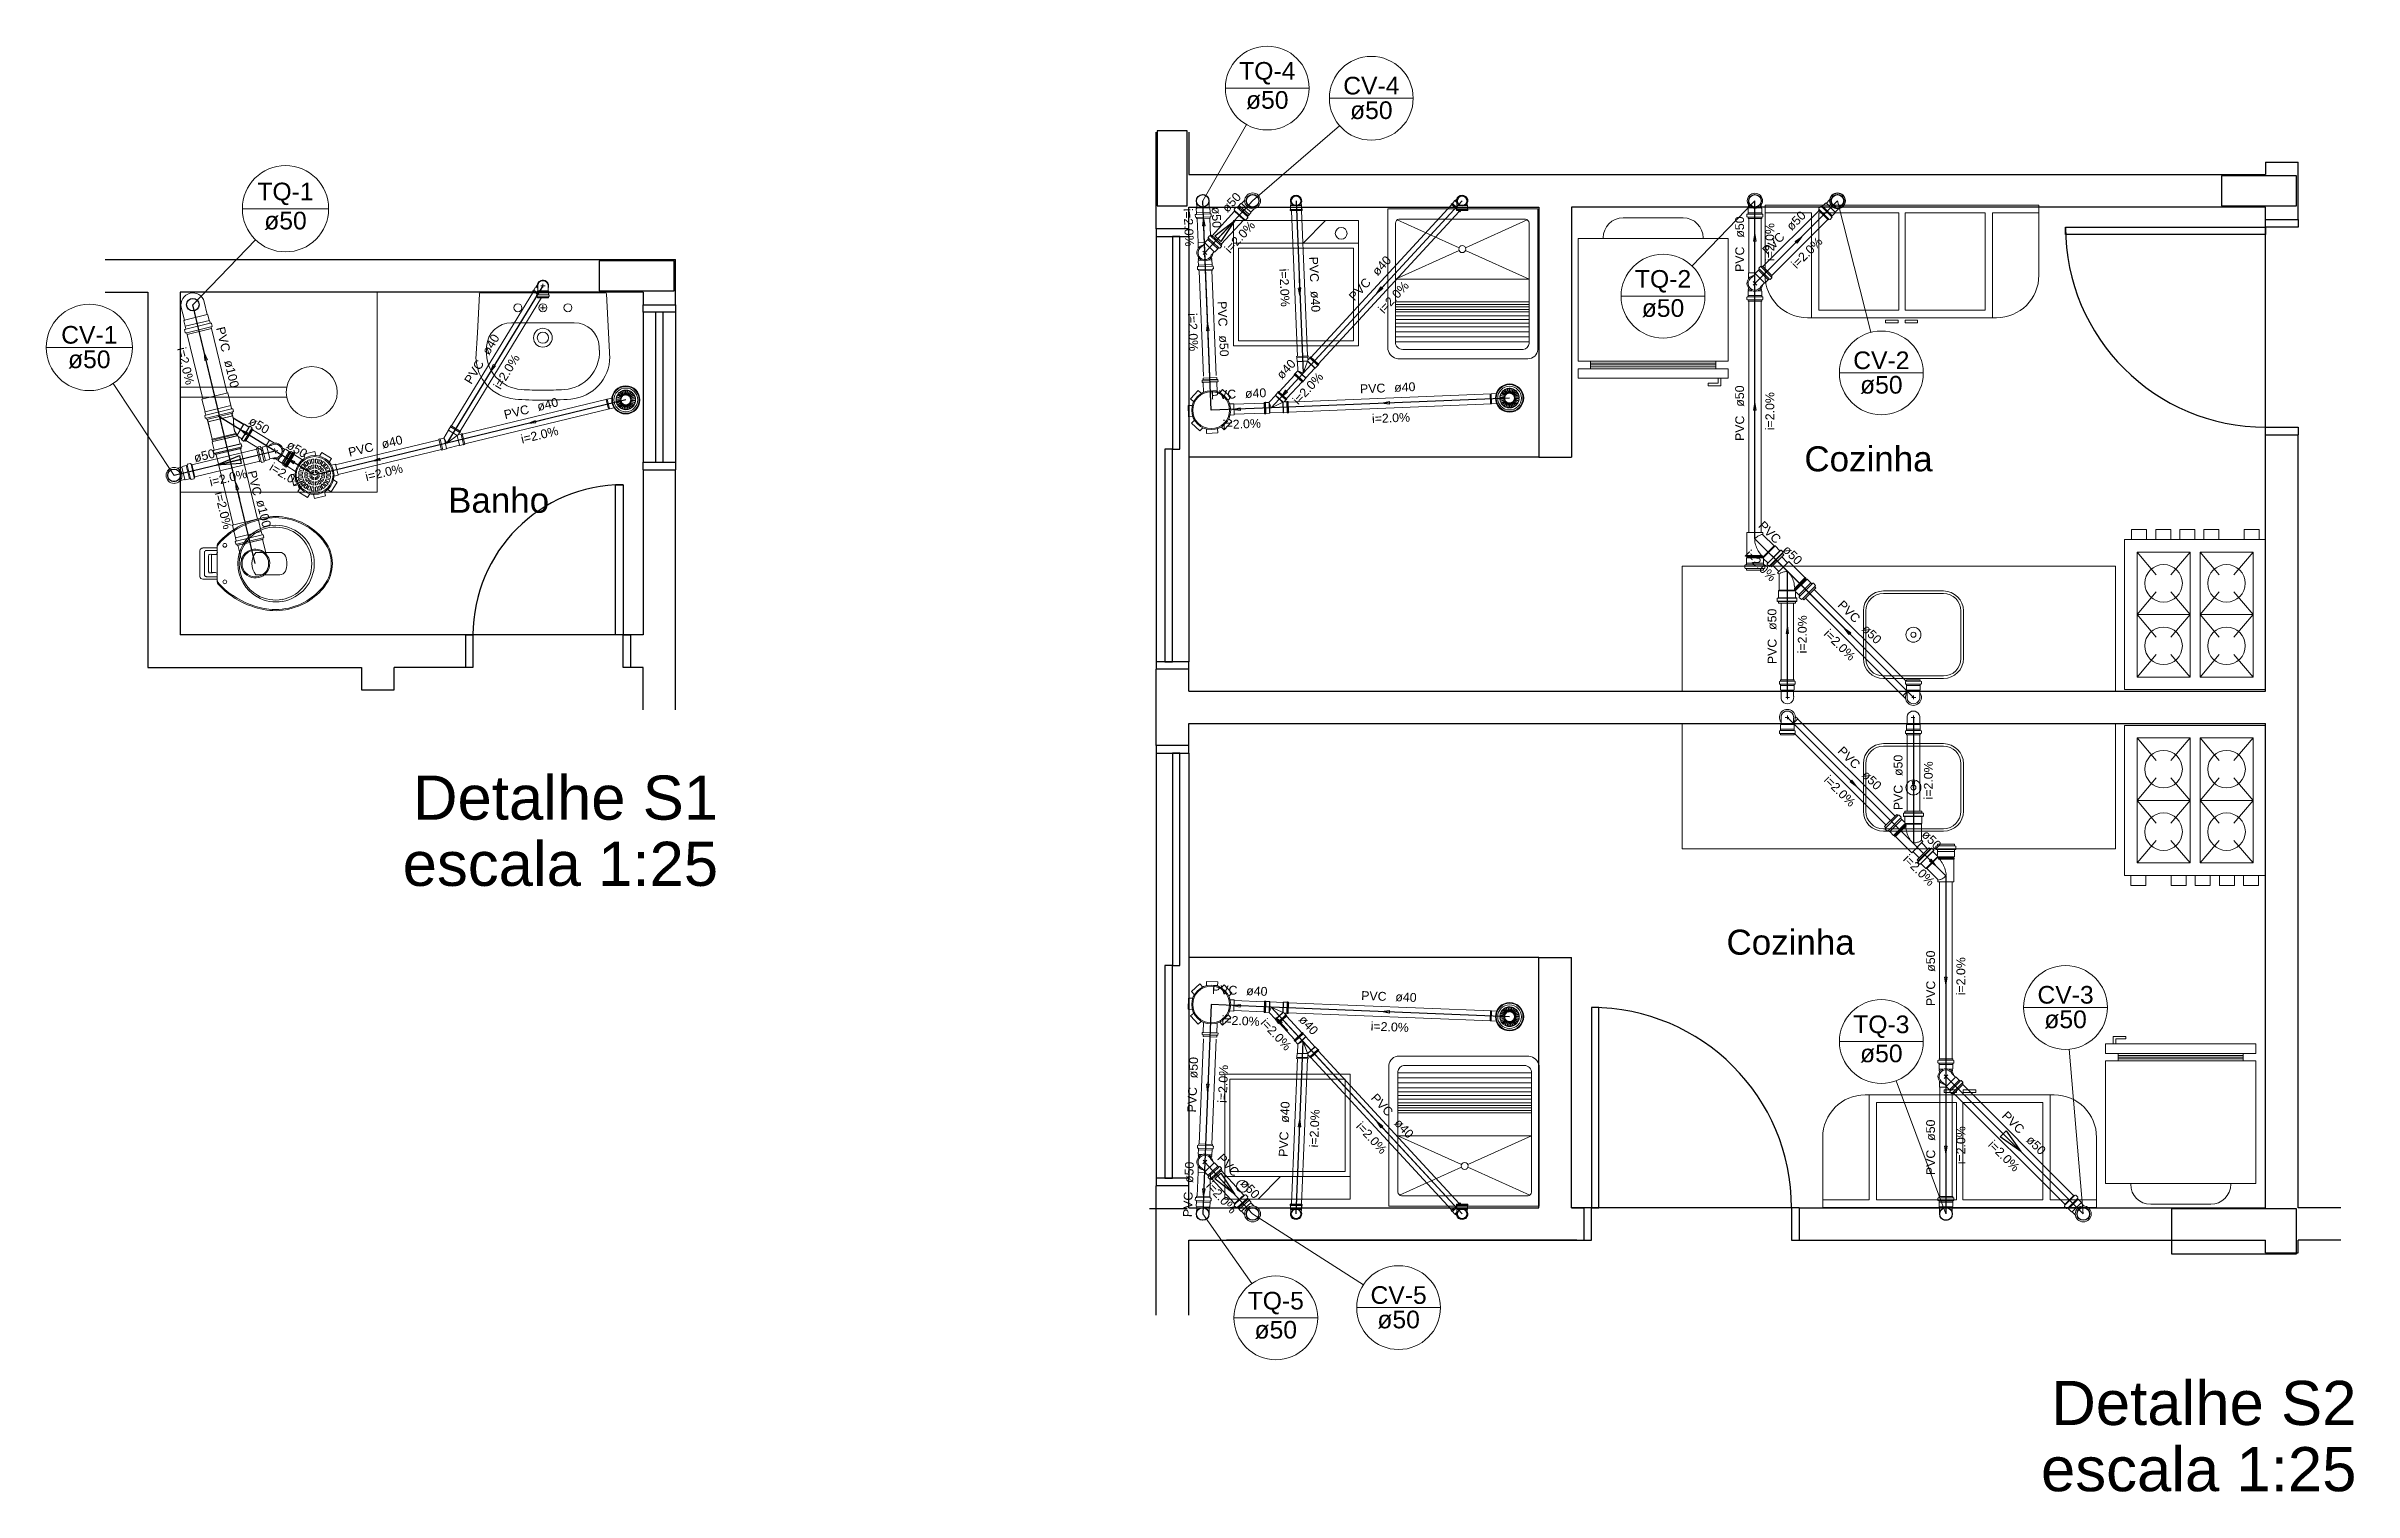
# Model space of a CAD drawing. Header units: inches. Extents: x -27 to 114, y -35 to 60.
# Drawn here: x 8.28 to 17.5, y -34.87 to -29.09 of the extents above; entities that cross this region are included whole.
import ezdxf

# ---------------------------------------------------------------- set-up
doc = ezdxf.new("R2010")
doc.units = ezdxf.units.IN
doc.header["$LTSCALE"] = 10
doc.header["$MEASUREMENT"] = 0
for name, color, linetype, lineweight in [('CV-Colunas', 6, 'Continuous', 30), ('CV-Indicação coluna', 5, 'Continuous', 20), ('CV-Sentido tubo', 8, 'Continuous', 20), ('CV-Seção tubo', 160, 'Continuous', 20), ('CV-Textos coluna', 7, 'Continuous', 20), ('CV-Textos tubo', 7, 'Continuous', 20), ('CV-Tubos detalhe', 6, 'Continuous', 30), ('DI-Títulos', 7, 'Continuous', 30), ('FO-PILARES', 2, 'Continuous', 30), ('Simbolos', 160, 'Continuous', 20), ('Simbolos_int', 5, 'Continuous', 5), ('TQ-Colunas', 6, 'Continuous', 30), ('TQ-Indicação coluna', 5, 'Continuous', 20), ('TQ-Sentido tubo', 8, 'Continuous', 20), ('TQ-Seção tubo', 160, 'Continuous', 20), ('TQ-Textos coluna', 7, 'Continuous', 20), ('TQ-Textos tubo', 7, 'Continuous', 20), ('TQ-Tubos detalhe', 6, 'Continuous', 30), ('xeixo', 3, 'Continuous', 20), ('xjanela-porta', 253, 'Continuous', 30), ('xmoveis', 253, 'Continuous', 20), ('xparede', 7, 'Continuous', 30), ('xpiso', 4, 'Continuous', 30), ('xtexto', 7, 'Continuous', 20)]:
    doc.layers.add(name, color=color, linetype=linetype, lineweight=lineweight)
doc.layers.add('TIGRECAD', color=7, linetype='Continuous')
doc.styles.add('Arial', font='arial.ttf')
doc.dimstyles.get("Standard").update_dxf_attribs({"dimtxt": 0.18, "dimasz": 0.18, "dimexe": 0.18, "dimexo": 0.0625, "dimgap": 0.09, "dimtad": 0, "dimtih": 1, "dimtoh": 1, "dimdec": 4, "dimzin": 0, "dimdsep": 46, "dimtxsty": 'Standard', "dimcen": 0.09, "dimadec": 0, "dimazin": 0, "dimtfac": 1, "dimtdec": 4, "dimtofl": 0, "dimtmove": 0, "dimatfit": 3, "dimfxl": 0, "dimtolj": 1, "dimtzin": 0, "dimarcsym": 0})

msp = doc.modelspace()

# ---------------------------------------------------------------- texts
at = {"layer": 'CV-Textos coluna', "char_height": 0.0706, "attachment_point": 8, "line_spacing_factor": 0.798, "style": 'Arial'}
for s, insert, width in [('CV-4', (13.5731, -29.2839), 0.248347), ('ø50', (13.5731, -29.3829), 0.187722), ('CV-1', (8.4481, -30.28), 0.247573), ('ø50', (8.4481, -30.3788), 0.187138), ('CV-2', (15.6118, -30.3819), 0.248347), ('ø50', (15.6118, -30.4807), 0.187722), ('CV-3', (16.3483, -32.9184), 0.248347), ('ø50', (16.3483, -33.0174), 0.187722), ('CV-5', (13.6821, -34.1187), 0.248347), ('ø50', (13.6821, -34.2174), 0.187722)]:
    msp.add_mtext(s, dxfattribs=dict(at, insert=insert, width=width))
at = {"layer": 'CV-Textos tubo', "char_height": 0.0353, "line_spacing_factor": 0.798, "style": 'Arial'}
for s, insert, width, attachment_point, rotation in [('ø50', (12.9986, -29.758), 0.093861, 7, 47.371), ('i=2.0%', (13.0605, -29.8648), 0.168312, 8, 47.371), ('ø50', (15.2538, -29.8305), 0.093861, 7, 45), ('PVC', (15.2288, -29.8555), 0.112208, 9, 45), ('i=2.0%', (15.3266, -29.9282), 0.168312, 8, 45), ('ø50', (8.8711, -30.7544), 0.093241, 7, 13.552), ('i=2.0%', (9.0074, -30.8328), 0.167199, 8, 13.552), ('PVC', (16.1623, -33.441), 0.112208, 9, 315), ('i=2.0%', (16.0895, -33.5387), 0.168312, 8, 315), ('ø50', (16.1873, -33.466), 0.093861, 7, 315), ('PVC', (13.0224, -33.6126), 0.112208, 9, 312.629), ('i=2.0%', (12.9612, -33.7047), 0.168312, 8, 312.629), ('ø50', (13.0464, -33.6386), 0.093861, 7, 312.629)]:
    msp.add_mtext(s, dxfattribs=dict(at, insert=insert, width=width, attachment_point=attachment_point, rotation=rotation))
at = {"layer": 'DI-Títulos', "char_height": 0.1765, "attachment_point": 9, "line_spacing_factor": 0.798, "style": 'Arial'}
for s, insert, width in [('Detalhe S1', (10.9619, -32.1846), 1.344274), ('escala 1:25', (10.9619, -32.4493), 1.390628), ('Detalhe S2', (17.5111, -34.6045), 1.345673), ('escala 1:25', (17.5111, -34.8692), 1.392075)]:
    msp.add_mtext(s, dxfattribs=dict(at, insert=insert, width=width))
at = {"layer": 'TQ-Textos coluna', "char_height": 0.0706, "attachment_point": 8, "line_spacing_factor": 0.798, "style": 'Arial'}
for s, insert, width in [('TQ-4', (13.1571, -29.2432), 0.247815), ('ø50', (13.1571, -29.3419), 0.187722), ('TQ-1', (9.2324, -29.7255), 0.247043), ('ø50', (9.2324, -29.8243), 0.187138), ('TQ-2', (14.7391, -30.0749), 0.247815), ('ø50', (14.7391, -30.1739), 0.187722), ('TQ-3', (15.6118, -33.0549), 0.247815), ('ø50', (15.6118, -33.1537), 0.187722), ('TQ-5', (13.1911, -34.1597), 0.247815), ('ø50', (13.1911, -34.2584), 0.187722)]:
    msp.add_mtext(s, dxfattribs=dict(at, insert=insert, width=width))
at = {"layer": 'TQ-Textos tubo', "char_height": 0.0353, "line_spacing_factor": 0.798, "style": 'Arial'}
for s, insert, width, attachment_point, rotation in [('i=2.0%', (12.8254, -29.8153), 0.168312, 8, 272.3261), ('ø50', (12.9338, -29.7325), 0.093861, 7, 272.3261), ('ø50', (15.0639, -29.8555), 0.093861, 7, 90), ('i=2.0%', (15.1844, -29.8732), 0.168312, 8, 90), ('PVC', (13.3279, -30.0335), 0.112208, 9, 272.3255), ('ø40', (13.5987, -30.0111), 0.093861, 7, 47.305), ('PVC', (15.0639, -29.891), 0.112208, 9, 90), ('i=2.0%', (13.2082, -30.056), 0.168312, 8, 272.3255), ('ø40', (13.3294, -30.0688), 0.093861, 7, 272.3255), ('PVC', (13.5747, -30.0368), 0.112208, 9, 47.305), ('i=2.0%', (13.6752, -30.1058), 0.168312, 8, 47.305), ('i=2.0%', (12.8424, -30.2338), 0.168312, 8, 272.3262), ('PVC', (12.9622, -30.2113), 0.112208, 9, 272.3262), ('PVC', (8.978, -30.3153), 0.111466, 9, 283.5795), ('ø40', (10.0464, -30.3278), 0.093241, 7, 58.576), ('ø50', (12.9637, -30.2465), 0.093861, 7, 272.3262), ('i=2.0%', (8.8162, -30.3726), 0.167199, 8, 283.5795), ('ø100', (8.9862, -30.3496), 0.123352, 7, 283.5795), ('PVC', (10.0282, -30.358), 0.111466, 9, 58.576), ('i=2.0%', (10.1317, -30.4005), 0.167199, 8, 58.576), ('ø40', (13.217, -30.4246), 0.093861, 7, 47.305), ('i=2.0%', (13.3329, -30.4702), 0.168312, 8, 47.305), ('PVC', (13.6298, -30.4741), 0.112208, 9, 2.32899), ('ø40', (13.6651, -30.4728), 0.093861, 7, 2.32899), ('PVC', (10.2092, -30.5578), 0.111466, 9, 13.5802), ('ø40', (10.2434, -30.5495), 0.093241, 7, 13.5802), ('PVC', (13.0336, -30.4983), 0.112208, 9, 2.32896), ('ø40', (13.0688, -30.4971), 0.093861, 7, 2.32896), ('ø50', (15.0639, -30.5312), 0.093861, 7, 90), ('i=2.0%', (15.1844, -30.549), 0.168312, 8, 90), ('ø50', (9.0812, -30.5987), 0.093241, 7, 328.5809), ('i=2.0%', (10.2524, -30.6613), 0.167199, 8, 13.5802), ('i=2.0%', (13.0561, -30.6183), 0.168312, 8, 2.32896), ('i=2.0%', (13.6523, -30.5941), 0.168312, 8, 2.32899), ('PVC', (15.0639, -30.5667), 0.112208, 9, 90), ('ø50', (9.2329, -30.6945), 0.093241, 7, 328.6367), ('PVC', (9.5872, -30.708), 0.111466, 9, 13.5802), ('ø40', (9.6214, -30.6998), 0.093241, 7, 13.5802), ('PVC', (9.1037, -30.8899), 0.111466, 9, 283.5795), ('i=2.0%', (9.2294, -30.8229), 0.167199, 8, 328.6367), ('i=2.0%', (9.6304, -30.8115), 0.167199, 8, 13.5802), ('i=2.0%', (8.9664, -30.9501), 0.167199, 8, 283.5795), ('ø100', (9.1142, -30.9079), 0.123352, 7, 283.5795), ('PVC', (15.189, -31.0817), 0.112208, 9, 315), ('i=2.0%', (15.1163, -31.1795), 0.168312, 8, 315), ('ø50', (15.214, -31.1067), 0.093861, 7, 315), ('ø50', (15.1934, -31.4235), 0.093861, 7, 90), ('PVC', (15.5058, -31.3985), 0.112208, 9, 315), ('i=2.0%', (15.3139, -31.4412), 0.168312, 8, 90), ('i=2.0%', (15.433, -31.4962), 0.168312, 8, 315), ('ø50', (15.5308, -31.4235), 0.093861, 7, 315), ('PVC', (15.1934, -31.459), 0.112208, 9, 90), ('PVC', (15.5058, -31.9825), 0.112208, 9, 315.0226), ('i=2.0%', (15.433, -32.0802), 0.168312, 8, 315.0226), ('ø50', (15.5308, -32.0072), 0.093861, 7, 315.0226), ('ø50', (15.6974, -32.0075), 0.093861, 7, 90), ('i=2.0%', (15.8179, -32.025), 0.168312, 8, 90), ('PVC', (15.6974, -32.0427), 0.112208, 9, 90), ('ø50', (15.7695, -32.2452), 0.093861, 7, 315.021), ('i=2.0%', (15.75, -32.397), 0.168312, 8, 315.021), ('ø50', (15.8274, -32.7902), 0.093861, 7, 90), ('i=2.0%', (15.9479, -32.808), 0.168312, 8, 90), ('PVC', (15.8274, -32.8257), 0.112208, 9, 90), ('PVC', (13.037, -32.8828), 0.112208, 9, 357.67104), ('ø40', (13.0723, -32.8841), 0.093861, 7, 357.67104), ('PVC', (13.6333, -32.9071), 0.112208, 9, 357.67099), ('ø40', (13.6685, -32.9083), 0.093861, 7, 357.67099), ('i=2.0%', (13.0498, -33.0041), 0.168312, 8, 357.67104), ('i=2.0%', (13.1791, -33.0528), 0.168312, 8, 312.695), ('ø40', (13.2799, -32.9841), 0.093861, 7, 312.695), ('i=2.0%', (13.646, -33.0283), 0.168312, 8, 357.67099), ('ø50', (12.8784, -33.2165), 0.093861, 7, 87.6738), ('i=2.0%', (12.9982, -33.239), 0.168312, 8, 87.6738), ('PVC', (12.8769, -33.2518), 0.112208, 9, 87.6738), ('PVC', (13.6374, -33.3716), 0.112208, 9, 312.695), ('ø40', (13.2442, -33.3943), 0.093861, 7, 87.6745), ('i=2.0%', (13.3639, -33.4168), 0.168312, 8, 87.6745), ('i=2.0%', (13.5609, -33.4663), 0.168312, 8, 312.695), ('ø40', (13.6614, -33.3976), 0.093861, 7, 312.695), ('ø50', (15.8274, -33.466), 0.093861, 7, 90), ('PVC', (13.2427, -33.4295), 0.112208, 9, 87.6745), ('i=2.0%', (15.9479, -33.4837), 0.168312, 8, 90), ('ø50', (12.8614, -33.635), 0.093861, 7, 87.6739), ('PVC', (15.8274, -33.5015), 0.112208, 9, 90), ('PVC', (12.8599, -33.6703), 0.112208, 9, 87.6739)]:
    msp.add_mtext(s, dxfattribs=dict(at, insert=insert, width=width, attachment_point=attachment_point, rotation=rotation))
at = {"layer": 'xtexto', "char_height": 0.1, "attachment_point": 8, "line_spacing_factor": 0.798, "style": 'Arial'}
for s, insert, width in [('Cozinha', (15.5605, -30.791), 0.705909), ('Banho', (10.0844, -30.9564), 0.554726), ('Cozinha', (15.2491, -32.7232), 0.705909)]:
    msp.add_mtext(s, dxfattribs=dict(at, insert=insert, width=width))

# ---------------------------------------------------------------- blocks, each defined once
blk = doc.blocks.new('_Closed')
at = {"color": 0, "linetype": 'ByBlock', "lineweight": -2}
for p, q in [((-1, 0.166667), (0, 0)), ((-1, 0.166667), (-1, -0.166667)), ((0, 0), (-1, -0.166667)), ((0, 0), (-1, 0))]:
    blk.add_line(p, q, dxfattribs=at)

# ---------------------------------------------------------------- linework, layer by layer
at = {"layer": 'CV-Colunas', "linetype": 'Continuous'}
for p, q in [((13.0831, -29.762), (13.0463, -29.7281)), ((13.0986, -29.7082), (13.0647, -29.745)), ((13.0463, -33.7384), (13.0831, -33.7045)), ((13.0986, -33.7582), (13.0647, -33.7214))]:
    msp.add_line(p, q, dxfattribs=at)
for centre in [(13.0986, -29.7082), (15.4366, -29.7082), (8.7869, -30.8058), (13.0986, -33.7582), (16.4191, -33.7582)]:
    msp.add_circle(centre, 0.025, dxfattribs=at)
at = {"layer": 'CV-Indicação coluna'}
for p, q in [((13.4055, -29.2982), (13.7405, -29.2982)), ((13.0986, -29.7082), (13.4463, -29.4077)), ((15.4366, -29.7082), (15.5705, -30.2337)), ((8.2757, -30.2942), (8.6207, -30.2942)), ((8.7869, -30.8058), (8.5434, -30.438)), ((15.4444, -30.396), (15.7794, -30.396)), ((16.1808, -32.9327), (16.5158, -32.9327)), ((16.4191, -33.7582), (16.3626, -33.0996)), ((13.0986, -33.7582), (13.5412, -34.0423)), ((13.5146, -34.1328), (13.8496, -34.1328))]:
    msp.add_line(p, q, dxfattribs=at)
for centre, radius in [((13.573, -29.2982), 0.1675), ((8.4482, -30.2942), 0.1725), ((15.6119, -30.396), 0.1675), ((16.3483, -32.9327), 0.1675), ((13.6821, -34.1328), 0.1675)]:
    msp.add_circle(centre, radius, dxfattribs=at)
at = {"layer": 'CV-Seção tubo'}
for p, q in [((12.9365, -29.8474), (13.0263, -29.7498)), ((12.9732, -29.8813), (13.0631, -29.7837)), ((15.1383, -29.9711), (15.3627, -29.7468)), ((15.1737, -30.0065), (15.398, -29.7821)), ((9.1176, -30.7004), (8.8583, -30.7629)), ((9.1293, -30.749), (8.87, -30.8115)), ((15.9018, -33.2764), (16.3452, -33.7197)), ((15.9372, -33.241), (16.3805, -33.6843)), ((12.9365, -33.619), (13.0263, -33.7167)), ((12.9732, -33.5852), (13.0631, -33.6828))]:
    msp.add_line(p, q, dxfattribs=at)
at = {"layer": 'CV-Tubos detalhe'}
for p, q in [((12.9075, -29.9158), (13.0986, -29.7082)), ((15.1066, -30.0382), (15.4366, -29.7082)), ((9.1914, -30.7083), (8.7869, -30.8058)), ((15.8701, -33.2092), (16.4191, -33.7582)), ((12.9075, -33.5507), (13.0986, -33.7582))]:
    msp.add_line(p, q, dxfattribs=at)
at = {"layer": 'FO-PILARES'}
for p, q in [((12.7166, -33.7377), (12.6866, -33.7377)), ((12.8366, -33.7377), (12.7166, -33.7377))]:
    msp.add_line(p, q, dxfattribs=at)
for points in [[(12.7166, -29.7277), (12.7766, -29.7277), (12.8366, -29.7277), (12.8366, -29.5777), (12.8366, -29.4277), (12.7766, -29.4277), (12.7166, -29.4277), (12.7166, -29.5777), (12.7166, -29.7277), (12.7166, -29.7277)], [(17.2721, -29.7277), (17.2721, -29.6677), (17.2721, -29.6077), (17.1221, -29.6077), (16.9721, -29.6077), (16.9721, -29.6677), (16.9721, -29.7277), (17.1221, -29.7277), (17.2721, -29.7277), (17.2721, -29.7277)], [(10.7864, -30.0678), (10.7864, -30.0078), (10.7864, -29.9478), (10.6364, -29.9478), (10.4864, -29.9478), (10.4864, -30.0078), (10.4864, -30.0678), (10.6364, -30.0678), (10.7864, -30.0678), (10.7864, -30.0678)], [(17.2721, -33.9177), (17.2721, -33.8277), (17.2721, -33.7377), (17.0221, -33.7377), (16.7721, -33.7377), (16.7721, -33.8277), (16.7721, -33.9177), (17.0221, -33.9177), (17.2721, -33.9177), (17.2721, -33.9177)]]:
    msp.add_lwpolyline(points, close=True, dxfattribs=at)
at = {"layer": 'Simbolos'}
for p, q in [((15.4051, -29.704), (15.392, -29.7171)), ((12.8699, -29.7725), (12.8695, -29.7637)), ((12.8702, -29.7627), (12.873, -29.7623)), ((12.8707, -29.7734), (12.8737, -29.7741)), ((12.8731, -29.7396), (12.875, -29.7377)), ((12.8737, -29.7563), (12.8731, -29.7396)), ((12.8738, -29.7566), (12.8737, -29.7563)), ((12.875, -29.7377), (12.8738, -29.7093)), ((12.8739, -29.7613), (12.8738, -29.7566)), ((12.8747, -29.7793), (12.8745, -29.775)), ((12.9291, -29.7771), (12.8747, -29.7793)), ((12.9254, -29.7357), (12.9243, -29.7072)), ((12.9275, -29.7374), (12.9254, -29.7357)), ((12.9282, -29.7541), (12.9275, -29.7374)), ((12.9282, -29.7543), (12.9282, -29.7541)), ((12.9284, -29.7591), (12.9282, -29.7543)), ((12.9291, -29.7771), (12.929, -29.7728)), ((12.9322, -29.7602), (12.9294, -29.76)), ((12.9326, -29.7709), (12.9297, -29.7718)), ((12.9333, -29.7699), (12.933, -29.7612)), ((13.0247, -29.7483), (13.0265, -29.7463)), ((13.0648, -29.7852), (13.0247, -29.7483)), ((13.025, -29.7424), (13.0267, -29.745)), ((13.0251, -29.7412), (13.0325, -29.7331)), ((13.0338, -29.7329), (13.036, -29.7345)), ((13.0374, -29.7345), (13.0401, -29.7315)), ((13.0401, -29.7315), (13.0402, -29.7314)), ((13.0402, -29.7314), (13.0516, -29.719)), ((13.0516, -29.719), (13.0544, -29.7189)), ((13.0669, -29.7053), (13.0544, -29.7189)), ((13.0648, -29.7852), (13.0666, -29.7832)), ((13.0706, -29.7844), (13.0679, -29.7829)), ((13.0718, -29.7842), (13.0793, -29.7761)), ((13.0775, -29.7714), (13.0802, -29.7684)), ((13.0794, -29.7748), (13.0775, -29.7728)), ((13.0802, -29.7684), (13.0803, -29.7683)), ((13.0803, -29.7683), (13.0917, -29.7559)), ((13.1041, -29.7395), (13.0916, -29.7531)), ((13.0917, -29.7559), (13.0916, -29.7531)), ((15.0748, -29.7712), (15.0748, -29.7625)), ((15.0756, -29.7615), (15.0783, -29.7612)), ((15.0756, -29.7722), (15.0786, -29.773)), ((15.0793, -29.7385), (15.0813, -29.7367)), ((15.0793, -29.7552), (15.0793, -29.7385)), ((15.0793, -29.7555), (15.0793, -29.7552)), ((15.0793, -29.7602), (15.0793, -29.7555)), ((15.0793, -29.7782), (15.0793, -29.774)), ((15.1338, -29.7782), (15.0793, -29.7782)), ((15.0813, -29.7367), (15.0813, -29.7082)), ((15.1318, -29.7367), (15.1318, -29.7082)), ((15.1338, -29.7385), (15.1318, -29.7367)), ((15.1338, -29.7552), (15.1338, -29.7385)), ((15.1338, -29.7555), (15.1338, -29.7552)), ((15.1338, -29.7602), (15.1338, -29.7555)), ((15.1338, -29.7782), (15.1338, -29.774)), ((15.1376, -29.7722), (15.1346, -29.773)), ((15.1376, -29.7615), (15.1348, -29.7612)), ((15.1383, -29.7712), (15.1383, -29.7625)), ((15.3611, -29.7452), (15.363, -29.7432)), ((15.3996, -29.7837), (15.3611, -29.7452)), ((15.3616, -29.7394), (15.3632, -29.742)), ((15.3618, -29.7381), (15.3696, -29.7303)), ((15.3708, -29.7302), (15.3729, -29.7319)), ((15.3743, -29.7319), (15.3772, -29.7291)), ((15.3772, -29.7291), (15.3773, -29.7289)), ((15.3773, -29.7289), (15.3892, -29.7171)), ((15.3892, -29.7171), (15.392, -29.7171)), ((15.3996, -29.7837), (15.4016, -29.7818)), ((15.4054, -29.7832), (15.4028, -29.7816)), ((15.4067, -29.783), (15.4145, -29.7752)), ((15.4129, -29.7705), (15.4157, -29.7676)), ((15.4146, -29.774), (15.4129, -29.7719)), ((15.4157, -29.7676), (15.4159, -29.7675)), ((15.4159, -29.7675), (15.4277, -29.7556)), ((15.4408, -29.7397), (15.4277, -29.7528)), ((15.4277, -29.7556), (15.4277, -29.7528)), ((12.8812, -29.8976), (12.8803, -29.8749)), ((12.9082, -29.8778), (12.8957, -29.891)), ((12.9194, -29.8628), (12.9081, -29.8753)), ((12.9081, -29.8753), (12.9082, -29.8778)), ((12.9225, -29.8592), (12.9193, -29.8625)), ((12.9193, -29.8625), (12.9194, -29.8628)), ((12.9268, -29.848), (12.9208, -29.8545)), ((12.9208, -29.8557), (12.9226, -29.8576)), ((12.928, -29.8477), (12.9306, -29.8491)), ((12.9347, -29.8459), (12.9318, -29.849)), ((12.975, -29.8828), (12.9347, -29.8459)), ((12.9735, -29.8899), (12.9719, -29.8872)), ((12.975, -29.8828), (12.9721, -29.8862)), ((12.8784, -29.981), (12.878, -29.9723)), ((12.8787, -29.9713), (12.8815, -29.9709)), ((12.883, -29.9406), (12.8815, -29.9406)), ((12.8816, -29.9436), (12.8815, -29.9406)), ((12.8815, -29.9481), (12.8832, -29.9463)), ((12.8822, -29.9649), (12.8815, -29.9481)), ((12.8831, -29.9438), (12.8816, -29.9436)), ((12.882, -29.9651), (12.8822, -29.9649)), ((12.8822, -29.9699), (12.882, -29.9651)), ((12.883, -29.9406), (12.8828, -29.9361)), ((12.8832, -29.9463), (12.8831, -29.9438)), ((12.9454, -29.912), (12.9332, -29.9255)), ((12.9337, -29.9385), (12.9335, -29.934)), ((12.9337, -29.9385), (12.9352, -29.9385)), ((12.9338, -29.9418), (12.9353, -29.9415)), ((12.9339, -29.9443), (12.9338, -29.9418)), ((12.9357, -29.9459), (12.9339, -29.9443)), ((12.9353, -29.9415), (12.9352, -29.9385)), ((12.9364, -29.9627), (12.9357, -29.9459)), ((12.9367, -29.9629), (12.9364, -29.9627)), ((12.9369, -29.9677), (12.9367, -29.9629)), ((12.9404, -29.9688), (12.9379, -29.9686)), ((12.9411, -29.9795), (12.9381, -29.9804)), ((12.9418, -29.9785), (12.9415, -29.9697)), ((12.9479, -29.9119), (12.9454, -29.912)), ((12.9594, -29.8997), (12.9479, -29.9119)), ((12.9596, -29.8997), (12.9594, -29.8997)), ((12.9627, -29.8961), (12.9596, -29.8997)), ((12.9663, -29.8977), (12.964, -29.896)), ((12.9735, -29.8911), (12.9676, -29.8976)), ((15.1286, -29.9712), (15.1223, -29.9775)), ((15.1223, -29.9787), (15.1241, -29.9807)), ((15.1298, -29.971), (15.1323, -29.9725)), ((15.1366, -29.9695), (15.1336, -29.9725)), ((15.1753, -30.008), (15.1366, -29.9695)), ((10.2212, -30.0694), (10.2232, -30.0658)), ((10.2212, -30.0694), (10.2391, -30.0803)), ((10.2232, -30.0658), (10.2246, -30.0654)), ((10.2246, -30.0654), (10.2324, -30.0528)), ((10.2324, -30.0528), (10.2341, -30.0524)), ((10.2383, -30.0454), (10.2341, -30.0524)), ((10.2393, -30.0688), (10.2408, -30.0673)), ((10.2393, -30.083), (10.2393, -30.0688)), ((10.2409, -30.058), (10.2408, -30.0673)), ((10.2409, -30.0483), (10.2409, -30.058)), ((10.2821, -30.0484), (10.2821, -30.0581)), ((10.2821, -30.0581), (10.2821, -30.0674)), ((10.2836, -30.0689), (10.2821, -30.0674)), ((10.2835, -30.0831), (10.2836, -30.0689)), ((12.8792, -29.982), (12.8819, -29.9827)), ((12.8829, -29.9879), (12.8827, -29.9836)), ((12.8829, -29.9879), (12.9376, -29.9856)), ((12.9376, -29.9856), (12.9374, -29.9814)), ((15.0793, -30.0695), (15.0811, -30.0677)), ((15.0793, -30.0862), (15.0793, -30.0695)), ((15.0811, -30.062), (15.0796, -30.062)), ((15.0796, -30.065), (15.0796, -30.062)), ((15.0811, -30.0652), (15.0796, -30.065)), ((15.0811, -30.019), (15.0811, -29.9962)), ((15.0811, -30.062), (15.0811, -30.0575)), ((15.0811, -30.0677), (15.0811, -30.0652)), ((15.1088, -30.0002), (15.0958, -30.013)), ((15.1206, -29.9857), (15.1088, -29.9977)), ((15.1088, -29.9977), (15.1088, -30.0002)), ((15.1238, -29.9822), (15.1206, -29.9855)), ((15.1206, -29.9855), (15.1206, -29.9857)), ((15.1446, -30.036), (15.1318, -30.049)), ((15.1318, -30.062), (15.1318, -30.0575)), ((15.1318, -30.062), (15.1333, -30.062)), ((15.1318, -30.0652), (15.1333, -30.065)), ((15.1318, -30.0677), (15.1318, -30.0652)), ((15.1336, -30.0695), (15.1318, -30.0677)), ((15.1333, -30.065), (15.1333, -30.062)), ((15.1336, -30.0862), (15.1336, -30.0695)), ((15.1471, -30.036), (15.1446, -30.036)), ((15.1591, -30.0242), (15.1471, -30.036)), ((15.1593, -30.0242), (15.1591, -30.0242)), ((15.1626, -30.0207), (15.1593, -30.0242)), ((15.1661, -30.0225), (15.1638, -30.0207)), ((15.1736, -30.0162), (15.1673, -30.0225)), ((15.1736, -30.015), (15.1721, -30.0122)), ((15.1753, -30.008), (15.1723, -30.0112)), ((8.8282, -30.1849), (8.816, -30.1344)), ((8.8282, -30.1849), (8.92, -30.1627)), ((8.92, -30.1627), (8.9078, -30.1122)), ((8.9226, -30.1643), (8.92, -30.1627)), ((8.9279, -30.1859), (8.9226, -30.1643)), ((10.2363, -30.0898), (10.2363, -30.085)), ((10.237, -30.0908), (10.2385, -30.0913)), ((10.2373, -30.084), (10.2385, -30.084)), ((10.2393, -30.0953), (10.2393, -30.0923)), ((10.2393, -30.0953), (10.2835, -30.0954)), ((10.2835, -30.0954), (10.2835, -30.0924)), ((10.2855, -30.0841), (10.2843, -30.0841)), ((10.2858, -30.0909), (10.2843, -30.0914)), ((10.2865, -30.0899), (10.2865, -30.0851)), ((15.0748, -30.1022), (15.0748, -30.0935)), ((15.0756, -30.0925), (15.0783, -30.0922)), ((15.0756, -30.1032), (15.0783, -30.104)), ((15.0791, -30.0865), (15.0793, -30.0862)), ((15.0791, -30.0912), (15.0791, -30.0865)), ((15.0791, -30.1092), (15.0791, -30.105)), ((15.0791, -30.1092), (15.1338, -30.1092)), ((15.1338, -30.0865), (15.1336, -30.0862)), ((15.1338, -30.0912), (15.1338, -30.0865)), ((15.1338, -30.1092), (15.1338, -30.105)), ((15.1376, -30.1032), (15.1346, -30.104)), ((15.1373, -30.0925), (15.1348, -30.0922)), ((15.1383, -30.1022), (15.1383, -30.0935)), ((8.8282, -30.1849), (8.8265, -30.1875)), ((8.8318, -30.2091), (8.8265, -30.1875)), ((8.8298, -30.2225), (8.8292, -30.2239)), ((8.8318, -30.2346), (8.8292, -30.2239)), ((8.8331, -30.2214), (8.8298, -30.2225)), ((8.8315, -30.2095), (8.8318, -30.2091)), ((8.834, -30.2199), (8.8315, -30.2095)), ((8.8369, -30.2356), (8.833, -30.2356)), ((8.8394, -30.2421), (8.8381, -30.2366)), ((8.9361, -30.2187), (8.8394, -30.2421)), ((8.9282, -30.1862), (8.9279, -30.1859)), ((8.9307, -30.1965), (8.9282, -30.1862)), ((8.9322, -30.1974), (8.9357, -30.1969)), ((8.9361, -30.2187), (8.9348, -30.2132)), ((8.9354, -30.2118), (8.9388, -30.21)), ((8.9394, -30.2086), (8.9369, -30.1979)), ((8.9108, -30.5516), (8.8985, -30.5008)), ((9.0138, -30.5267), (9.0016, -30.4759)), ((9.0141, -30.5269), (9.0138, -30.5267)), ((9.017, -30.5388), (9.0141, -30.5269)), ((8.9118, -30.576), (8.9097, -30.567)), ((8.9104, -30.5658), (8.9128, -30.565)), ((8.9106, -30.5519), (8.9108, -30.5516)), ((8.9135, -30.5638), (8.9106, -30.5519)), ((8.9128, -30.5768), (8.9159, -30.5768)), ((8.9179, -30.582), (8.9168, -30.5776)), ((9.0214, -30.557), (8.9179, -30.582)), ((8.9394, -30.6615), (8.9225, -30.5915)), ((8.9396, -30.6612), (8.9227, -30.5912)), ((9.0207, -30.5392), (9.0182, -30.5395)), ((9.0214, -30.557), (9.0204, -30.5526)), ((9.0236, -30.5501), (9.0209, -30.5515)), ((9.0233, -30.5764), (9.0212, -30.5677)), ((9.0235, -30.5761), (9.0214, -30.5674)), ((9.0241, -30.5489), (9.0219, -30.5399)), ((9.0652, -30.6018), (9.0233, -30.5764)), ((9.0653, -30.6015), (9.0235, -30.5761)), ((9.0678, -30.6012), (9.0652, -30.6018)), ((9.068, -30.6009), (9.0653, -30.6015)), ((9.0862, -30.6124), (9.0678, -30.6012)), ((9.0864, -30.6121), (9.068, -30.6009)), ((9.0731, -30.6686), (9.1016, -30.6218)), ((9.0732, -30.6683), (9.1018, -30.6215)), ((9.089, -30.6099), (9.0875, -30.6121)), ((9.0892, -30.6096), (9.0876, -30.6118)), ((9.0978, -30.6145), (9.0905, -30.6098)), ((9.098, -30.6142), (9.0907, -30.6095)), ((9.0983, -30.6154), (9.0975, -30.6184)), ((9.0985, -30.6151), (9.0977, -30.6181)), ((9.1016, -30.6218), (9.098, -30.6196)), ((9.1018, -30.6215), (9.0982, -30.6193)), ((9.8845, -30.6256), (9.8657, -30.6564)), ((9.892, -30.6111), (9.884, -30.6239)), ((9.884, -30.6239), (9.8845, -30.6256)), ((9.8937, -30.6064), (9.8917, -30.6097)), ((9.8917, -30.6097), (9.892, -30.6111)), ((9.8937, -30.6064), (9.9326, -30.6301)), ((8.9394, -30.6615), (8.938, -30.6619)), ((8.9387, -30.6648), (8.938, -30.6619)), ((8.9396, -30.6612), (8.9381, -30.6616)), ((8.9388, -30.6645), (8.9381, -30.6616)), ((8.9402, -30.6647), (8.9387, -30.6648)), ((8.9404, -30.6644), (8.9388, -30.6645)), ((8.9397, -30.6735), (8.9416, -30.6707)), ((8.9473, -30.7046), (8.9397, -30.6735)), ((8.9399, -30.6732), (8.9418, -30.6704)), ((8.9474, -30.7043), (8.9399, -30.6732)), ((8.9416, -30.6707), (8.9402, -30.6647)), ((8.9418, -30.6704), (8.9404, -30.6644)), ((8.9456, -30.7169), (8.9434, -30.7079)), ((8.9458, -30.7166), (8.9436, -30.7076)), ((8.9441, -30.7067), (8.9465, -30.7058)), ((8.9443, -30.7064), (8.9467, -30.7055)), ((8.9465, -30.7177), (8.9496, -30.7177)), ((8.9467, -30.7173), (8.9498, -30.7174)), ((8.9517, -30.7228), (8.9506, -30.7185)), ((8.9518, -30.7225), (8.9508, -30.7182)), ((8.9517, -30.7228), (9.0552, -30.6978)), ((8.9518, -30.7225), (9.0554, -30.6975)), ((9.0508, -30.6796), (9.0443, -30.6529)), ((9.051, -30.6793), (9.0445, -30.6526)), ((9.0577, -30.6592), (9.0459, -30.652)), ((9.0579, -30.6589), (9.0461, -30.6517)), ((9.0545, -30.68), (9.052, -30.6804)), ((9.0547, -30.6797), (9.0522, -30.68)), ((9.0552, -30.6978), (9.0541, -30.6935)), ((9.0554, -30.6975), (9.0543, -30.6932)), ((9.0574, -30.6909), (9.0546, -30.6923)), ((9.0575, -30.6906), (9.0548, -30.692)), ((9.0579, -30.6897), (9.0557, -30.6807)), ((9.058, -30.6894), (9.0559, -30.6804)), ((9.057, -30.6627), (9.058, -30.6604)), ((9.0572, -30.6624), (9.0581, -30.6601)), ((9.0648, -30.6685), (9.0573, -30.6641)), ((9.065, -30.6682), (9.0575, -30.6638)), ((9.0658, -30.6685), (9.0682, -30.6664)), ((9.066, -30.6682), (9.0683, -30.6661)), ((9.0731, -30.6686), (9.0694, -30.6664)), ((9.0732, -30.6683), (9.0696, -30.6661)), ((9.1171, -30.6982), (9.1212, -30.6972)), ((9.1298, -30.7513), (9.1171, -30.6982)), ((9.1219, -30.6932), (9.1218, -30.6961)), ((9.1227, -30.6922), (9.1313, -30.6902)), ((9.1324, -30.6908), (9.1332, -30.6933)), ((9.1346, -30.6939), (9.1391, -30.6928)), ((9.1391, -30.6928), (9.1393, -30.693)), ((9.1393, -30.693), (9.1556, -30.6892)), ((9.1556, -30.6892), (9.1578, -30.6905)), ((9.1578, -30.6905), (9.1754, -30.686)), ((9.1882, -30.6765), (9.1688, -30.6647)), ((9.2249, -30.6989), (9.2211, -30.6966)), ((9.2525, -30.7136), (9.2242, -30.7601)), ((9.2249, -30.6989), (9.2257, -30.6976)), ((9.2283, -30.6992), (9.2257, -30.6976)), ((9.2277, -30.7006), (9.2283, -30.6992)), ((9.2298, -30.7019), (9.2277, -30.7006)), ((9.2323, -30.7013), (9.2298, -30.7019)), ((9.2466, -30.71), (9.2323, -30.7013)), ((9.2469, -30.71), (9.2466, -30.71)), ((9.251, -30.7124), (9.2469, -30.71)), ((9.2538, -30.7101), (9.2522, -30.7123)), ((9.2525, -30.7136), (9.2585, -30.7173)), ((9.2626, -30.7145), (9.2551, -30.71)), ((9.2585, -30.7173), (9.2613, -30.7146)), ((9.263, -30.7157), (9.2622, -30.7184)), ((9.2626, -30.7145), (9.2683, -30.718)), ((9.2676, -30.7216), (9.2688, -30.7191)), ((9.3056, -30.7208), (9.3492, -30.7102)), ((9.3492, -30.7102), (9.3532, -30.7267)), ((9.3773, -30.7145), (9.3684, -30.7292)), ((9.3773, -30.7145), (9.4158, -30.7379)), ((9.8459, -30.6609), (9.8498, -30.6599)), ((9.8566, -30.7051), (9.8459, -30.6609)), ((9.8498, -30.6599), (9.851, -30.6607)), ((9.851, -30.6607), (9.8644, -30.6574)), ((9.8566, -30.7051), (9.8605, -30.7042)), ((9.8605, -30.7042), (9.8612, -30.7029)), ((9.8612, -30.7029), (9.8758, -30.6994)), ((9.865, -30.657), (9.8775, -30.6766)), ((9.8758, -30.6994), (9.8765, -30.698)), ((9.8765, -30.698), (9.9282, -30.6855)), ((9.9247, -30.6421), (9.8775, -30.6766)), ((9.9291, -30.6338), (9.9247, -30.6411)), ((9.9341, -30.6406), (9.9259, -30.6426)), ((9.9298, -30.6864), (9.9282, -30.6855)), ((9.9306, -30.6335), (9.9291, -30.6338)), ((9.9443, -30.6829), (9.9298, -30.6864)), ((9.9326, -30.6301), (9.9306, -30.6335)), ((9.9349, -30.6394), (9.9341, -30.6406)), ((9.9387, -30.6384), (9.9349, -30.6394)), ((9.9494, -30.6827), (9.9387, -30.6384)), ((9.9455, -30.6836), (9.9443, -30.6829)), ((9.9494, -30.6827), (9.9455, -30.6836)), ((8.7997, -30.7768), (8.8177, -30.7724)), ((8.8191, -30.77), (8.8177, -30.7724)), ((8.8354, -30.7661), (8.8191, -30.77)), ((8.8357, -30.766), (8.8354, -30.7661)), ((8.8396, -30.7651), (8.8357, -30.766)), ((8.8399, -30.7612), (8.8403, -30.7639)), ((8.8514, -30.7576), (8.8407, -30.7602)), ((8.8525, -30.7581), (8.854, -30.7609)), ((8.8578, -30.7607), (8.8551, -30.7614)), ((8.8578, -30.7607), (8.8706, -30.8137)), ((9.1298, -30.7513), (9.1341, -30.7504)), ((9.1367, -30.7534), (9.1351, -30.7507)), ((9.1377, -30.7541), (9.1463, -30.752)), ((9.147, -30.7509), (9.1466, -30.7481)), ((9.1473, -30.747), (9.152, -30.7461)), ((9.152, -30.7461), (9.1521, -30.7459)), ((9.1521, -30.7459), (9.1684, -30.7417)), ((9.1684, -30.7417), (9.1697, -30.7396)), ((9.1697, -30.7396), (9.1874, -30.7355)), ((9.1985, -30.7423), (9.1947, -30.7399)), ((9.1985, -30.7423), (9.1977, -30.7435)), ((9.2003, -30.7451), (9.1977, -30.7435)), ((9.2013, -30.7439), (9.2003, -30.7451)), ((9.2034, -30.7452), (9.2013, -30.7439)), ((9.204, -30.7476), (9.2034, -30.7452)), ((9.2183, -30.7564), (9.204, -30.7476)), ((9.2184, -30.7567), (9.2183, -30.7564)), ((9.2225, -30.7592), (9.2184, -30.7567)), ((9.2217, -30.7628), (9.2228, -30.7606)), ((9.2295, -30.7687), (9.222, -30.7642)), ((9.2242, -30.7601), (9.2301, -30.7638)), ((9.2301, -30.7638), (9.229, -30.7675)), ((9.2295, -30.7687), (9.2353, -30.7722)), ((9.2308, -30.7686), (9.233, -30.7665)), ((9.2378, -30.7685), (9.2342, -30.7663)), ((9.2381, -30.7698), (9.2365, -30.7721)), ((9.2663, -30.7218), (9.2378, -30.7685)), ((9.2395, -30.7695), (9.2726, -30.7897)), ((9.2548, -30.804), (9.2713, -30.8)), ((9.2653, -30.8476), (9.2548, -30.804)), ((9.2663, -30.7218), (9.2627, -30.7196)), ((9.2679, -30.723), (9.301, -30.7432)), ((9.3056, -30.7208), (9.3096, -30.7373)), ((9.4158, -30.7379), (9.4068, -30.7527)), ((9.4324, -30.761), (9.4159, -30.765)), ((9.443, -30.8047), (9.4265, -30.8086)), ((9.4324, -30.761), (9.443, -30.8047)), ((8.8115, -30.8259), (8.8295, -30.8215)), ((8.8319, -30.823), (8.8295, -30.8215)), ((8.8482, -30.8191), (8.8319, -30.823)), ((8.8484, -30.819), (8.8482, -30.8191)), ((8.8523, -30.8181), (8.8484, -30.819)), ((8.8544, -30.8214), (8.8535, -30.8188)), ((8.8663, -30.8194), (8.8556, -30.8219)), ((8.8671, -30.8184), (8.8671, -30.8153)), ((8.8706, -30.8137), (8.8679, -30.8143)), ((9.2653, -30.8476), (9.2818, -30.8437)), ((9.282, -30.8707), (9.291, -30.856)), ((9.3204, -30.8942), (9.282, -30.8707)), ((9.3204, -30.8942), (9.3294, -30.8794)), ((9.3486, -30.8984), (9.3446, -30.8819)), ((9.3922, -30.8879), (9.3486, -30.8984)), ((9.3922, -30.8879), (9.3882, -30.8714)), ((9.4153, -30.8712), (9.4005, -30.8622)), ((9.4387, -30.8328), (9.4153, -30.8712)), ((9.4387, -30.8328), (9.424, -30.8238)), ((9.1355, -31.0305), (9.1233, -30.9797)), ((9.0325, -31.0553), (9.0202, -31.0046)), ((9.0335, -31.0798), (9.0313, -31.0708)), ((9.0321, -31.0696), (9.0344, -31.0688)), ((9.0323, -31.0556), (9.0325, -31.0553)), ((9.0352, -31.0676), (9.0323, -31.0556)), ((9.0345, -31.0806), (9.0376, -31.0806)), ((9.0396, -31.0858), (9.0385, -31.0814)), ((9.1431, -31.0608), (9.0396, -31.0858)), ((9.042, -31.0852), (9.0562, -31.1438)), ((9.1358, -31.0306), (9.1355, -31.0305)), ((9.1387, -31.0425), (9.1358, -31.0306)), ((9.1424, -31.0429), (9.1399, -31.0433)), ((9.1407, -31.0614), (9.1548, -31.1199)), ((9.1431, -31.0608), (9.142, -31.0564)), ((9.1453, -31.0538), (9.1425, -31.0552)), ((9.1458, -31.0527), (9.1436, -31.0437)), ((15.0748, -31.1258), (15.0748, -31.0343)), ((15.1383, -31.0423), (15.1383, -31.0343)), ((15.1833, -31.088), (15.1388, -31.0435)), ((15.1868, -31.088), (15.1393, -31.1355)), ((15.1868, -31.088), (15.1833, -31.088)), ((15.2058, -31.107), (15.1868, -31.088)), ((15.0668, -31.176), (15.0668, -31.165)), ((15.0678, -31.1773), (15.0716, -31.1783)), ((15.0681, -31.1638), (15.0713, -31.1635)), ((15.0723, -31.1565), (15.0726, -31.1563)), ((15.0723, -31.1623), (15.0723, -31.1565)), ((15.0723, -31.185), (15.0723, -31.1795)), ((15.0726, -31.1353), (15.0748, -31.133)), ((15.0726, -31.1563), (15.0726, -31.1353)), ((15.0731, -31.1295), (15.0731, -31.1258)), ((15.0748, -31.1258), (15.0731, -31.1258)), ((15.0748, -31.1298), (15.0731, -31.1295)), ((15.0748, -31.133), (15.0748, -31.1298)), ((15.1381, -31.1298), (15.1348, -31.1258)), ((15.1406, -31.1563), (15.1406, -31.1415)), ((15.1408, -31.1565), (15.1406, -31.1563)), ((15.1408, -31.1623), (15.1408, -31.1565)), ((15.1408, -31.185), (15.1408, -31.1795)), ((15.1453, -31.1773), (15.1416, -31.1783)), ((15.1451, -31.1638), (15.1418, -31.1635)), ((15.1576, -31.1553), (15.1426, -31.1405)), ((15.1463, -31.176), (15.1463, -31.165)), ((15.1553, -31.1595), (15.1576, -31.157)), ((15.1633, -31.169), (15.1556, -31.1613)), ((15.1558, -31.1598), (15.2101, -31.1053)), ((15.1648, -31.1693), (15.1681, -31.1673)), ((15.1688, -31.1668), (15.2173, -31.1185)), ((15.1733, -31.1713), (15.1696, -31.1675)), ((15.1733, -31.1713), (15.2218, -31.123)), ((15.2101, -31.105), (15.2076, -31.107)), ((15.2196, -31.1128), (15.2118, -31.105)), ((15.2196, -31.1143), (15.2178, -31.1178)), ((15.2218, -31.123), (15.2178, -31.1193)), ((15.3067, -31.215), (15.242, -31.1503)), ((15.0723, -31.185), (15.1408, -31.185)), ((15.2028, -31.2008), (15.1971, -31.1952)), ((15.2008, -31.2675), (15.2033, -31.265)), ((15.2008, -31.2675), (15.268, -31.2675)), ((15.2008, -31.2944), (15.2008, -31.2675)), ((15.2033, -31.265), (15.2033, -31.2)), ((15.2648, -31.2625), (15.2643, -31.2574)), ((15.2818, -31.283), (15.2714, -31.2726)), ((15.3504, -31.2551), (15.3019, -31.3036)), ((15.3067, -31.215), (15.3079, -31.2137)), ((15.3106, -31.2164), (15.3079, -31.2137)), ((15.3095, -31.2178), (15.3106, -31.2164)), ((15.3118, -31.2201), (15.3095, -31.2178)), ((15.315, -31.2201), (15.3118, -31.2201)), ((15.3299, -31.235), (15.315, -31.2201)), ((15.3302, -31.235), (15.3299, -31.235)), ((15.3343, -31.239), (15.3302, -31.235)), ((15.3384, -31.2371), (15.3359, -31.2392)), ((15.3479, -31.2449), (15.3401, -31.2371)), ((15.3481, -31.2465), (15.3461, -31.2498)), ((15.3504, -31.2551), (15.3465, -31.2512)), ((15.1952, -31.3081), (15.1952, -31.2972)), ((15.1962, -31.3092), (15.1999, -31.3104)), ((15.1964, -31.296), (15.1996, -31.2956)), ((15.2735, -31.2963), (15.1966, -31.2961)), ((15.2692, -31.3104), (15.2008, -31.3106)), ((15.2008, -31.317), (15.201, -31.3115)), ((15.2692, -31.3168), (15.2008, -31.317)), ((15.2691, -31.2944), (15.2692, -31.2733)), ((15.2692, -31.3168), (15.2692, -31.3115)), ((15.2738, -31.3094), (15.2701, -31.3103)), ((15.2736, -31.2958), (15.2703, -31.2956)), ((15.2747, -31.3081), (15.2747, -31.2972)), ((15.2818, -31.2834), (15.2818, -31.283)), ((15.2858, -31.2875), (15.2818, -31.2834)), ((15.2839, -31.2915), (15.286, -31.2891)), ((15.2917, -31.3011), (15.2839, -31.2933)), ((15.2933, -31.3013), (15.2966, -31.2993)), ((15.3019, -31.3036), (15.298, -31.2997)), ((15.2043, -31.6302), (15.2043, -31.639)), ((15.2051, -31.6292), (15.2081, -31.6285)), ((15.2051, -31.64), (15.2078, -31.6402)), ((15.2633, -31.6232), (15.2088, -31.6232)), ((15.2088, -31.6232), (15.2088, -31.6275)), ((15.2088, -31.6412), (15.2088, -31.646)), ((15.2633, -31.6232), (15.2633, -31.6275)), ((15.2633, -31.6412), (15.2633, -31.646)), ((15.2671, -31.6292), (15.2641, -31.6285)), ((15.2671, -31.64), (15.2643, -31.6402)), ((15.2678, -31.6302), (15.2678, -31.639)), ((15.7083, -31.6302), (15.7083, -31.639)), ((15.7091, -31.6292), (15.7121, -31.6285)), ((15.7091, -31.64), (15.7118, -31.6402)), ((15.7128, -31.6232), (15.7673, -31.6232)), ((15.7128, -31.6232), (15.7128, -31.6275)), ((15.7128, -31.6412), (15.7128, -31.646)), ((15.7673, -31.6232), (15.7673, -31.6275)), ((15.7673, -31.6412), (15.7673, -31.646)), ((15.7711, -31.6292), (15.7681, -31.6285)), ((15.7711, -31.64), (15.7683, -31.6402)), ((15.7718, -31.6302), (15.7718, -31.639)), ((15.2088, -31.646), (15.2088, -31.6462)), ((15.2088, -31.6462), (15.2088, -31.663)), ((15.2088, -31.663), (15.2108, -31.6647)), ((15.2108, -31.6647), (15.2108, -31.69)), ((15.2633, -31.663), (15.2613, -31.6647)), ((15.2613, -31.6647), (15.2613, -31.69)), ((15.2633, -31.646), (15.2633, -31.6462)), ((15.2633, -31.6462), (15.2633, -31.663)), ((15.7085, -31.6975), (15.6978, -31.687)), ((15.7128, -31.646), (15.7128, -31.6462)), ((15.7128, -31.6462), (15.7128, -31.663)), ((15.7128, -31.663), (15.7148, -31.6647)), ((15.7148, -31.6647), (15.7148, -31.69)), ((15.7673, -31.663), (15.7653, -31.6647)), ((15.7653, -31.6647), (15.7653, -31.69)), ((15.7673, -31.646), (15.7673, -31.6462)), ((15.7673, -31.6462), (15.7673, -31.663)), ((15.2088, -31.8035), (15.2108, -31.8017)), ((15.2088, -31.8202), (15.2088, -31.8035)), ((15.2088, -31.8205), (15.2088, -31.8202)), ((15.2088, -31.8252), (15.2088, -31.8205)), ((15.2108, -31.8017), (15.2108, -31.7765)), ((15.2613, -31.8017), (15.2613, -31.7765)), ((15.2633, -31.8035), (15.2613, -31.8017)), ((15.2633, -31.8202), (15.2633, -31.8035)), ((15.2633, -31.8205), (15.2633, -31.8202)), ((15.2633, -31.8252), (15.2633, -31.8205)), ((15.2676, -31.769), (15.2783, -31.7795)), ((15.7128, -31.8035), (15.7148, -31.8017)), ((15.7128, -31.8202), (15.7128, -31.8035)), ((15.7128, -31.8205), (15.7128, -31.8202)), ((15.7128, -31.8252), (15.7128, -31.8205)), ((15.7148, -31.8017), (15.7148, -31.7765)), ((15.7653, -31.8017), (15.7653, -31.7765)), ((15.7673, -31.8035), (15.7653, -31.8017)), ((15.7673, -31.8202), (15.7673, -31.8035)), ((15.7673, -31.8205), (15.7673, -31.8202)), ((15.7673, -31.8252), (15.7673, -31.8205)), ((15.2043, -31.8363), (15.2043, -31.8275)), ((15.2051, -31.8265), (15.2078, -31.8262)), ((15.2051, -31.8372), (15.2081, -31.838)), ((15.2088, -31.8432), (15.2088, -31.839)), ((15.2633, -31.8432), (15.2088, -31.8432)), ((15.2633, -31.8432), (15.2633, -31.839)), ((15.2671, -31.8372), (15.2641, -31.838)), ((15.2671, -31.8265), (15.2643, -31.8262)), ((15.2678, -31.8362), (15.2678, -31.8275)), ((15.7083, -31.8362), (15.7083, -31.8275)), ((15.7091, -31.8265), (15.7118, -31.8262)), ((15.7091, -31.8372), (15.7121, -31.838)), ((15.7128, -31.8432), (15.7128, -31.839)), ((15.7128, -31.8432), (15.7673, -31.8432)), ((15.7673, -31.8432), (15.7673, -31.839)), ((15.7711, -31.8372), (15.7681, -31.838)), ((15.7711, -31.8265), (15.7683, -31.8262)), ((15.7718, -31.8362), (15.7718, -31.8275)), ((15.6249, -32.2097), (15.6733, -32.1613)), ((15.6733, -32.1613), (15.6772, -32.1652)), ((15.6819, -32.1636), (15.6786, -32.1655)), ((15.6835, -32.1638), (15.6913, -32.1715)), ((15.6913, -32.1733), (15.6892, -32.1758)), ((15.6894, -32.1774), (15.6934, -32.1814)), ((15.6934, -32.1814), (15.6934, -32.1818)), ((15.6934, -32.1818), (15.7039, -32.1922)), ((15.7005, -32.1567), (15.7005, -32.1676)), ((15.7014, -32.1554), (15.7051, -32.1546)), ((15.7016, -32.169), (15.7049, -32.1692)), ((15.7017, -32.1685), (15.7786, -32.1687)), ((15.706, -32.148), (15.7744, -32.1478)), ((15.706, -32.148), (15.706, -32.1533)), ((15.706, -32.1544), (15.7744, -32.1542)), ((15.7062, -32.1705), (15.706, -32.1915)), ((15.7744, -32.1478), (15.7742, -32.1533)), ((15.7744, -32.1704), (15.7744, -32.1973)), ((15.779, -32.1556), (15.7753, -32.1543)), ((15.7788, -32.1688), (15.7756, -32.1692)), ((15.7801, -32.1566), (15.7801, -32.1676)), ((15.6249, -32.2097), (15.6288, -32.2136)), ((15.6272, -32.2184), (15.6291, -32.215)), ((15.6273, -32.22), (15.6351, -32.2278)), ((15.6369, -32.2278), (15.6394, -32.2256)), ((15.641, -32.2258), (15.645, -32.2299)), ((15.645, -32.2299), (15.6454, -32.2299)), ((15.6454, -32.2299), (15.6602, -32.2447)), ((15.6602, -32.2447), (15.6634, -32.2447)), ((15.6634, -32.2447), (15.6657, -32.247)), ((15.6657, -32.247), (15.6647, -32.2484)), ((15.6647, -32.2484), (15.6673, -32.2511)), ((15.6685, -32.2498), (15.6673, -32.2511)), ((15.6685, -32.2498), (15.7333, -32.3145)), ((15.7744, -32.1973), (15.7072, -32.1973)), ((15.7104, -32.2023), (15.711, -32.2074)), ((15.7744, -32.1973), (15.7719, -32.1998)), ((15.7719, -32.1998), (15.772, -32.2627)), ((15.7725, -32.264), (15.7782, -32.2696)), ((15.8313, -32.2881), (15.8351, -32.2871)), ((15.9043, -32.2803), (15.8358, -32.2803)), ((15.8358, -32.2803), (15.8358, -32.2858)), ((15.9043, -32.2803), (15.9043, -32.2858)), ((15.9088, -32.2881), (15.9051, -32.2871)), ((15.8033, -32.2941), (15.7548, -32.3423)), ((15.7548, -32.3423), (15.7588, -32.3461)), ((15.7571, -32.3511), (15.7588, -32.3476)), ((15.7571, -32.3526), (15.7648, -32.3603)), ((15.8078, -32.2986), (15.7593, -32.3468)), ((15.8208, -32.3056), (15.7666, -32.3601)), ((15.7666, -32.3603), (15.7691, -32.3583)), ((15.7708, -32.3583), (15.7898, -32.3773)), ((15.7898, -32.3773), (15.8373, -32.3298)), ((15.7898, -32.3773), (15.7933, -32.3773)), ((15.7933, -32.3773), (15.8378, -32.4218)), ((15.8033, -32.2941), (15.8071, -32.2978)), ((15.8118, -32.2961), (15.8086, -32.2981)), ((15.8133, -32.2963), (15.8211, -32.3041)), ((15.8213, -32.3058), (15.8191, -32.3083)), ((15.8191, -32.3101), (15.8341, -32.3248)), ((15.8303, -32.2893), (15.8303, -32.3003)), ((15.8316, -32.3016), (15.8348, -32.3018)), ((15.8358, -32.3031), (15.8358, -32.3088)), ((15.8358, -32.3088), (15.8361, -32.3091)), ((15.8361, -32.3091), (15.8361, -32.3238)), ((15.8386, -32.3356), (15.8418, -32.3396)), ((15.9041, -32.3301), (15.9018, -32.3323)), ((15.9018, -32.3323), (15.9018, -32.3356)), ((15.9018, -32.3356), (15.9036, -32.3358)), ((15.9018, -32.3396), (15.9018, -32.4311)), ((15.9018, -32.3396), (15.9036, -32.3396)), ((15.9036, -32.3358), (15.9036, -32.3396)), ((15.9043, -32.3088), (15.9041, -32.3091)), ((15.9041, -32.3091), (15.9041, -32.3301)), ((15.9043, -32.3031), (15.9043, -32.3088)), ((15.9086, -32.3016), (15.9053, -32.3018)), ((15.9098, -32.2893), (15.9098, -32.3003)), ((15.8383, -32.4231), (15.8383, -32.4311)), ((15.8383, -33.1452), (15.8383, -33.154)), ((15.8391, -33.1442), (15.8418, -33.1435)), ((15.8391, -33.155), (15.8418, -33.1552)), ((15.8426, -33.1382), (15.8973, -33.1382)), ((15.8426, -33.1382), (15.8426, -33.1425)), ((15.8426, -33.1562), (15.8426, -33.161)), ((15.8426, -33.161), (15.8428, -33.1612)), ((15.8428, -33.1612), (15.8428, -33.178)), ((15.8428, -33.178), (15.8446, -33.1797)), ((15.8446, -33.1822), (15.8431, -33.1825)), ((15.8431, -33.1825), (15.8431, -33.1855)), ((15.8446, -33.1855), (15.8431, -33.1855)), ((15.8446, -33.1797), (15.8446, -33.1822)), ((15.8446, -33.1855), (15.8446, -33.19)), ((15.8971, -33.178), (15.8953, -33.1797)), ((15.8953, -33.1797), (15.8953, -33.1822)), ((15.8953, -33.1822), (15.8968, -33.1825)), ((15.8953, -33.1855), (15.8968, -33.1855)), ((15.8953, -33.1855), (15.8953, -33.19)), ((15.9081, -33.2115), (15.8953, -33.1985)), ((15.8968, -33.1825), (15.8968, -33.1855)), ((15.8973, -33.161), (15.8971, -33.1612)), ((15.8971, -33.1612), (15.8971, -33.178)), ((15.8973, -33.1382), (15.8973, -33.1425)), ((15.8973, -33.1562), (15.8973, -33.161)), ((15.9011, -33.1442), (15.8981, -33.1435)), ((15.9008, -33.155), (15.8983, -33.1552)), ((15.9018, -33.1452), (15.9018, -33.154)), ((15.8446, -33.2285), (15.8446, -33.2512)), ((15.8723, -33.2472), (15.8593, -33.2345)), ((15.8723, -33.2497), (15.8723, -33.2472)), ((15.8841, -33.2617), (15.8723, -33.2497)), ((15.8841, -33.262), (15.8841, -33.2617)), ((15.8873, -33.2652), (15.8841, -33.262)), ((15.8858, -33.2687), (15.8876, -33.2667)), ((15.8921, -33.2762), (15.8858, -33.27)), ((15.8933, -33.2765), (15.8958, -33.275)), ((15.9001, -33.278), (15.8971, -33.275)), ((15.9388, -33.2395), (15.9001, -33.278)), ((15.9106, -33.2115), (15.9081, -33.2115)), ((15.9226, -33.2232), (15.9106, -33.2115)), ((15.9228, -33.2232), (15.9226, -33.2232)), ((15.9261, -33.2267), (15.9228, -33.2232)), ((15.9296, -33.225), (15.9273, -33.2267)), ((15.9371, -33.2312), (15.9308, -33.225)), ((15.9371, -33.2325), (15.9356, -33.2352)), ((15.9388, -33.2395), (15.9358, -33.2362)), ((12.8784, -33.4854), (12.878, -33.4942)), ((12.8792, -33.4845), (12.8819, -33.4838)), ((12.8829, -33.4786), (12.8827, -33.4829)), ((12.8829, -33.4786), (12.9376, -33.4808)), ((12.9376, -33.4808), (12.9374, -33.4851)), ((12.9411, -33.487), (12.9381, -33.4861)), ((12.8787, -33.4952), (12.8815, -33.4956)), ((12.8812, -33.5689), (12.8803, -33.5916)), ((12.8822, -33.5016), (12.8815, -33.5183)), ((12.8815, -33.5183), (12.8832, -33.5202)), ((12.8816, -33.5228), (12.8815, -33.5258)), ((12.883, -33.5259), (12.8815, -33.5258)), ((12.8831, -33.5227), (12.8816, -33.5228)), ((12.8822, -33.4966), (12.882, -33.5013)), ((12.882, -33.5013), (12.8822, -33.5016)), ((12.883, -33.5259), (12.8828, -33.5304)), ((12.8832, -33.5202), (12.8831, -33.5227)), ((12.9082, -33.5887), (12.8957, -33.5755)), ((12.9454, -33.5545), (12.9332, -33.5409)), ((12.9337, -33.528), (12.9335, -33.5325)), ((12.9337, -33.528), (12.9352, -33.528)), ((12.9339, -33.5222), (12.9338, -33.5247)), ((12.9338, -33.5247), (12.9353, -33.525)), ((12.9357, -33.5205), (12.9339, -33.5222)), ((12.9353, -33.525), (12.9352, -33.528)), ((12.9364, -33.5038), (12.9357, -33.5205)), ((12.9367, -33.5036), (12.9364, -33.5038)), ((12.9369, -33.4988), (12.9367, -33.5036)), ((12.9404, -33.4977), (12.9379, -33.4979)), ((12.9418, -33.488), (12.9415, -33.4967)), ((12.9479, -33.5546), (12.9454, -33.5545)), ((12.9594, -33.5668), (12.9479, -33.5546)), ((12.9596, -33.5668), (12.9594, -33.5668)), ((12.9627, -33.5704), (12.9596, -33.5668)), ((12.9663, -33.5688), (12.964, -33.5705)), ((12.9735, -33.5754), (12.9676, -33.5689)), ((12.9735, -33.5766), (12.9719, -33.5793)), ((12.9081, -33.5912), (12.9082, -33.5887)), ((12.9194, -33.6037), (12.9081, -33.5912)), ((12.9193, -33.6039), (12.9194, -33.6037)), ((12.9225, -33.6073), (12.9193, -33.6039)), ((12.9208, -33.6108), (12.9226, -33.6088)), ((12.9268, -33.6185), (12.9208, -33.612)), ((12.928, -33.6188), (12.9306, -33.6174)), ((12.9347, -33.6206), (12.9318, -33.6175)), ((12.975, -33.5837), (12.9347, -33.6206)), ((12.975, -33.5837), (12.9721, -33.5803)), ((12.8699, -33.694), (12.8695, -33.7027)), ((12.8702, -33.7038), (12.873, -33.7041)), ((12.8707, -33.693), (12.8737, -33.6924)), ((12.8737, -33.7102), (12.8731, -33.7269)), ((12.8731, -33.7269), (12.875, -33.7287)), ((12.8738, -33.7099), (12.8737, -33.7102)), ((12.8739, -33.7052), (12.8738, -33.7099)), ((12.875, -33.7287), (12.8738, -33.7572)), ((12.8747, -33.6872), (12.8745, -33.6914)), ((12.8747, -33.6872), (12.9291, -33.6894)), ((12.9254, -33.7308), (12.9243, -33.7593)), ((12.9275, -33.7291), (12.9254, -33.7308)), ((12.9282, -33.7124), (12.9275, -33.7291)), ((12.9284, -33.7074), (12.9282, -33.7121)), ((12.9282, -33.7121), (12.9282, -33.7124)), ((12.9291, -33.6894), (12.929, -33.6936)), ((12.9322, -33.7063), (12.9294, -33.7064)), ((12.9326, -33.6955), (12.9297, -33.6947)), ((12.9333, -33.6966), (12.933, -33.7053)), ((13.0247, -33.7182), (13.0648, -33.6813)), ((13.0247, -33.7182), (13.0265, -33.7202)), ((13.025, -33.7241), (13.0267, -33.7215)), ((13.0251, -33.7253), (13.0325, -33.7334)), ((13.0338, -33.7336), (13.036, -33.7319)), ((13.0374, -33.732), (13.0401, -33.7349)), ((13.0401, -33.7349), (13.0402, -33.7351)), ((13.0402, -33.7351), (13.0516, -33.7474)), ((13.0516, -33.7474), (13.0544, -33.7476)), ((13.0669, -33.7612), (13.0544, -33.7476)), ((13.0648, -33.6813), (13.0666, -33.6833)), ((13.0706, -33.6821), (13.0679, -33.6835)), ((13.0718, -33.6823), (13.0793, -33.6904)), ((13.0794, -33.6916), (13.0775, -33.6937)), ((13.0775, -33.6951), (13.0802, -33.698)), ((13.0802, -33.698), (13.0803, -33.6982)), ((13.0803, -33.6982), (13.0917, -33.7105)), ((13.0917, -33.7105), (13.0916, -33.7134)), ((13.1041, -33.727), (13.0916, -33.7134)), ((15.8383, -33.6952), (15.8383, -33.704)), ((15.8391, -33.6942), (15.8421, -33.6935)), ((15.8391, -33.705), (15.8418, -33.7052)), ((15.8428, -33.6882), (15.8973, -33.6882)), ((15.8428, -33.6882), (15.8428, -33.6925)), ((15.8428, -33.7062), (15.8428, -33.711)), ((15.8428, -33.711), (15.8428, -33.7112)), ((15.8428, -33.7112), (15.8428, -33.728)), ((15.8428, -33.728), (15.8448, -33.7297)), ((15.8448, -33.7297), (15.8448, -33.7582)), ((15.8973, -33.728), (15.8953, -33.7297)), ((15.8953, -33.7297), (15.8953, -33.7582)), ((15.8973, -33.6882), (15.8973, -33.6925)), ((15.8973, -33.7062), (15.8973, -33.711)), ((15.8973, -33.711), (15.8973, -33.7112)), ((15.8973, -33.7112), (15.8973, -33.728)), ((15.9011, -33.6942), (15.8981, -33.6935)), ((15.9011, -33.705), (15.8983, -33.7052)), ((15.9018, -33.6952), (15.9018, -33.704)), ((16.3436, -33.7213), (16.3821, -33.6828)), ((16.3436, -33.7213), (16.3455, -33.7232)), ((16.3441, -33.7271), (16.3457, -33.7245)), ((16.3443, -33.7284), (16.3521, -33.7361)), ((16.3533, -33.7363), (16.3554, -33.7345)), ((16.3568, -33.7345), (16.3597, -33.7374)), ((16.3597, -33.7374), (16.3598, -33.7376)), ((16.3598, -33.7376), (16.3717, -33.7494)), ((16.3717, -33.7494), (16.3745, -33.7494)), ((16.3876, -33.7625), (16.3745, -33.7494)), ((16.3821, -33.6828), (16.3841, -33.6847)), ((16.3879, -33.6833), (16.3853, -33.6849)), ((16.3892, -33.6835), (16.397, -33.6912)), ((16.3971, -33.6925), (16.3954, -33.6946)), ((16.3954, -33.696), (16.3982, -33.6988)), ((16.3982, -33.6988), (16.3984, -33.699)), ((16.3984, -33.699), (16.4102, -33.7109)), ((16.4102, -33.7109), (16.4102, -33.7137)), ((16.4233, -33.7268), (16.4102, -33.7137))]:
    msp.add_line(p, q, dxfattribs=at)
for centre, radius in [((13.0986, -29.7082), 0.0318), ((15.4366, -29.7082), 0.0318), ((8.7869, -30.8058), 0.0318), ((9.3489, -30.8043), 0.0777), ((13.0986, -33.7582), 0.0318), ((16.4191, -33.7582), 0.0318)]:
    msp.add_circle(centre, radius, dxfattribs=at)
for centre, radius, start, end in [((12.8991, -29.7082), 0.0253, 2.32612, 182.326), ((15.1066, -29.7082), 0.0253, 0, 180), ((12.8705, -29.7637), 0.001, 97.3261, 182.326), ((12.8709, -29.7724), 0.001, 182.326, 257.326), ((12.8729, -29.7613), 0.001, 277.326, 2.32612), ((12.8735, -29.7751), 0.001, 2.32612, 77.3261), ((12.9294, -29.759), 0.001, 182.326, 267.326), ((12.93, -29.7728), 0.001, 107.326, 182.326), ((12.932, -29.7612), 0.001, 2.32612, 87.3261), ((12.9323, -29.7699), 0.001, 287.326, 2.32612), ((13.0258, -29.7419), 0.001, 137.371, 212.371), ((13.0258, -29.7456), 0.001, 317.371, 32.371), ((13.0333, -29.7338), 0.001, 52.371, 137.371), ((13.0366, -29.7338), 0.001, 232.371, 317.371), ((13.0674, -29.7838), 0.001, 62.371, 137.371), ((13.0711, -29.7835), 0.001, 242.371, 317.371), ((13.0782, -29.7721), 0.001, 137.371, 222.371), ((13.0785, -29.7754), 0.001, 317.371, 42.371), ((15.0758, -29.7625), 0.001, 95, 180), ((15.0758, -29.7712), 0.001, 180, 255), ((15.0783, -29.7602), 0.001, 275, 0), ((15.0783, -29.774), 0.001, 0, 75), ((15.1348, -29.7602), 0.001, 180, 265), ((15.1348, -29.774), 0.001, 105, 180), ((15.1373, -29.7625), 0.001, 0, 85), ((15.1373, -29.7712), 0.001, 285, 0), ((15.3625, -29.7388), 0.001, 135, 210), ((15.3623, -29.7425), 0.001, 315, 30), ((15.3703, -29.731), 0.001, 50, 135), ((15.3736, -29.7312), 0.001, 230, 315), ((15.4023, -29.7825), 0.001, 60, 135), ((15.406, -29.7823), 0.001, 240, 315), ((15.4136, -29.7712), 0.001, 135, 220), ((15.4138, -29.7745), 0.001, 315, 40), ((12.9215, -29.8552), 0.001, 137.326, 222.326), ((12.9219, -29.8584), 0.001, 317.326, 42.3262), ((12.9275, -29.8487), 0.001, 62.3261, 137.326), ((12.931, -29.8483), 0.001, 242.326, 317.326), ((12.9729, -29.8866), 0.001, 137.326, 212.326), ((12.879, -29.9723), 0.001, 97.3261, 182.326), ((12.8794, -29.981), 0.001, 182.326, 257.326), ((12.9075, -29.9158), 0.0273, 115.279, 339.373), ((12.8812, -29.9699), 0.001, 277.326, 2.32619), ((12.9379, -29.9676), 0.001, 182.326, 267.326), ((12.9384, -29.9814), 0.001, 107.326, 182.326), ((12.9405, -29.9698), 0.001, 2.32619, 87.3263), ((12.9408, -29.9785), 0.001, 287.326, 2.32619), ((12.9635, -29.8968), 0.001, 52.3262, 137.326), ((12.9668, -29.8969), 0.001, 232.326, 317.326), ((12.9728, -29.8904), 0.001, 317.327, 32.3262), ((15.1231, -29.9782), 0.001, 135, 220), ((15.1233, -29.9815), 0.001, 315, 40), ((15.1293, -29.972), 0.001, 59.9999, 135), ((15.1328, -29.9717), 0.001, 240, 315), ((10.2614, -30.0483), 0.0206, 359.84635, 179.84635), ((12.8817, -29.9837), 0.001, 2.32619, 77.3263), ((15.1066, -30.0382), 0.0273, 112.953, 337.047), ((15.1633, -30.0215), 0.001, 50, 135), ((15.1666, -30.0217), 0.001, 230, 315), ((15.1731, -30.0117), 0.001, 135, 210), ((15.1728, -30.0155), 0.001, 315, 30), ((8.8619, -30.1233), 0.0472, 13.5795, 193.579), ((10.2373, -30.085), 0.001, 94.84635, 179.84635), ((10.2373, -30.0898), 0.001, 179.84635, 254.84635), ((10.2383, -30.083), 0.001, 274.84635, 359.84635), ((10.2383, -30.0923), 0.001, 359.84635, 74.84635), ((10.2845, -30.0831), 0.001, 179.84635, 264.84635), ((10.2845, -30.0924), 0.001, 104.84635, 179.84635), ((10.2855, -30.0851), 0.001, 359.84635, 84.84635), ((10.2855, -30.0899), 0.001, 284.84635, 359.84635), ((15.0758, -30.0935), 0.001, 94.9999, 180), ((15.0758, -30.1022), 0.001, 180, 255), ((15.0781, -30.0912), 0.001, 275, 0), ((15.0781, -30.105), 0.001, 0, 75.0001), ((15.1348, -30.0912), 0.001, 180, 265), ((15.1348, -30.105), 0.001, 105, 180), ((15.1373, -30.0935), 0.001, 0, 85.0001), ((15.1373, -30.1022), 0.001, 285, 0), ((8.833, -30.2343), 0.00125, 193.579, 268.579), ((8.8328, -30.2201), 0.00125, 288.579, 13.5795), ((8.8369, -30.2369), 0.00125, 13.5795, 88.5795), ((8.9319, -30.1962), 0.00125, 193.579, 278.579), ((8.936, -30.2129), 0.00125, 118.579, 193.579), ((8.9356, -30.1982), 0.00125, 13.5795, 98.5795), ((8.9382, -30.2088), 0.00125, 298.579, 13.5795), ((8.9106, -30.5668), 0.001, 108.579, 193.579), ((8.9128, -30.5758), 0.001, 193.579, 268.579), ((8.9125, -30.564), 0.001, 288.579, 13.5795), ((8.9159, -30.5779), 0.001, 13.5795, 88.5795), ((9.018, -30.5386), 0.001, 193.579, 278.579), ((9.0213, -30.5524), 0.001, 118.579, 193.579), ((9.0209, -30.5402), 0.001, 13.5795, 98.5795), ((9.0243, -30.5762), 0.001, 193.579, 249.311), ((9.0244, -30.5759), 0.001, 193.579, 249.311), ((9.0231, -30.5491), 0.001, 298.579, 13.5795), ((9.4603, -30.5629), 0.4367, 181.848, 184.936), ((9.4605, -30.5626), 0.4367, 181.848, 184.936), ((9.0925, -30.6055), 0.0674, 175.712, 200.025), ((9.0927, -30.6052), 0.0674, 175.712, 200.025), ((9.0868, -30.6115), 0.001, 238.579, 323.579), ((9.087, -30.6112), 0.001, 238.58, 323.58), ((9.09, -30.6107), 0.001, 58.579, 143.579), ((9.0901, -30.6104), 0.001, 58.5796, 143.58), ((9.0983, -30.6188), 0.001, 163.579, 238.58), ((9.0985, -30.6184), 0.001, 163.579, 238.579), ((9.0974, -30.6151), 0.001, 343.579, 58.5796), ((9.0976, -30.6148), 0.001, 343.579, 58.5796), ((8.9444, -30.7076), 0.001, 108.58, 193.579), ((8.9446, -30.7073), 0.001, 108.58, 193.579), ((8.9466, -30.7166), 0.001, 193.579, 268.58), ((8.9467, -30.7163), 0.001, 193.579, 268.58), ((8.9463, -30.7049), 0.001, 288.579, 13.5795), ((8.9465, -30.7046), 0.001, 288.579, 13.5795), ((8.9496, -30.7187), 0.001, 13.5795, 88.5796), ((8.9498, -30.7184), 0.001, 13.5795, 88.5796), ((9.0996, -30.5986), 0.0765, 203.03, 224.072), ((9.0998, -30.5983), 0.0765, 203.03, 224.072), ((9.0453, -30.6526), 0.001, 58.5796, 193.579), ((9.0455, -30.6523), 0.001, 58.5793, 193.579), ((9.0518, -30.6794), 0.001, 193.579, 278.579), ((9.0519, -30.6791), 0.001, 193.579, 278.58), ((9.0551, -30.6932), 0.001, 118.58, 193.579), ((9.0553, -30.6929), 0.001, 118.579, 193.579), ((9.0547, -30.681), 0.001, 13.5795, 98.5793), ((9.0549, -30.6807), 0.001, 13.5795, 98.5793), ((9.0579, -30.6632), 0.001, 153.58, 238.58), ((9.0581, -30.6629), 0.001, 153.58, 238.579), ((9.0569, -30.69), 0.001, 298.579, 13.5795), ((9.0571, -30.6897), 0.001, 298.579, 13.5795), ((9.0571, -30.6601), 0.001, 333.58, 58.5796), ((9.0573, -30.6598), 0.001, 333.579, 58.5796), ((9.0652, -30.6679), 0.001, 238.579, 313.579), ((9.0654, -30.6676), 0.001, 238.58, 313.58), ((9.0688, -30.667), 0.001, 58.5796, 133.58), ((9.069, -30.6667), 0.001, 58.579, 133.579), ((9.1209, -30.6961), 0.001, 283.637, 358.637), ((9.123, -30.6933), 0.001, 103.637, 178.637), ((9.1316, -30.6912), 0.001, 18.6367, 103.637), ((9.1342, -30.6931), 0.001, 198.637, 283.637), ((9.1914, -30.7083), 0.0273, 261.59, 125.684), ((9.2515, -30.7116), 0.001, 238.637, 323.637), ((9.2546, -30.7108), 0.001, 58.6367, 143.637), ((9.2584, -30.716), 0.001, 238.604, 313.604), ((9.262, -30.7153), 0.001, 58.6041, 133.604), ((9.2632, -30.7187), 0.001, 163.637, 238.637), ((9.262, -30.7154), 0.001, 343.637, 58.6367), ((9.2678, -30.7188), 0.001, 333.604, 58.6041), ((9.8639, -30.6555), 0.002, 283.58, 328.58), ((9.9256, -30.6416), 0.001, 148.58, 283.58), ((8.8393, -30.7641), 0.001, 283.552, 8.55198), ((8.8409, -30.7612), 0.001, 103.552, 188.552), ((8.8516, -30.7586), 0.001, 28.552, 103.552), ((8.8549, -30.7604), 0.001, 208.552, 283.552), ((9.1341, -30.7513), 0.001, 28.6367, 103.637), ((9.1375, -30.7531), 0.001, 208.637, 283.637), ((9.1461, -30.751), 0.001, 283.637, 8.63672), ((9.1475, -30.7481), 0.001, 103.637, 188.637), ((9.2226, -30.7633), 0.001, 153.637, 238.637), ((9.2219, -30.76), 0.001, 333.637, 58.6367), ((9.23, -30.7678), 0.001, 163.604, 238.604), ((9.229, -30.7642), 0.001, 343.604, 58.6041), ((9.23, -30.7679), 0.001, 238.637, 313.637), ((9.2337, -30.7672), 0.001, 58.6367, 133.637), ((9.2358, -30.7713), 0.001, 238.604, 323.604), ((9.239, -30.7704), 0.001, 58.6041, 143.604), ((9.2684, -30.7221), 0.001, 153.604, 238.604), ((8.8526, -30.8191), 0.001, 18.552, 103.552), ((8.8553, -30.821), 0.001, 198.552, 283.552), ((8.866, -30.8184), 0.001, 283.552, 358.552), ((8.8681, -30.8153), 0.001, 103.552, 178.552), ((9.0323, -31.0706), 0.001, 108.579, 193.579), ((9.0345, -31.0796), 0.001, 193.579, 268.579), ((9.0342, -31.0678), 0.001, 288.579, 13.5795), ((9.0376, -31.0816), 0.001, 13.5795, 88.5795), ((9.1397, -31.0423), 0.001, 193.579, 278.579), ((9.143, -31.0562), 0.001, 118.579, 193.579), ((9.1426, -31.0439), 0.001, 13.5795, 98.5795), ((9.1448, -31.0529), 0.001, 298.579, 13.5795), ((15.1153, -31.0623), 0.00913, 143.012, 177.918), ((15.1696, -31.0643), 0.0634, 177.918, 197.489), ((15.1683, -31.1233), 0.0896, 126.152, 132.151), ((15.2403, -31.042), 0.1375, 197.489, 207.382), ((15.1478, -31.0955), 0.0551, 111.559, 126.152), ((15.1393, -31.0735), 0.0315, 91.809, 111.559), ((15.1401, -31.0423), 0.00187, 180, 225), ((9.1119, -31.1583), 0.0576, 165.364, 41.7945), ((9.1119, -31.1583), 0.0576, 41.7945, 165.364), ((15.0681, -31.165), 0.00125, 95, 180), ((15.0681, -31.176), 0.00125, 180, 255), ((15.0711, -31.1623), 0.00125, 275, 0), ((15.0711, -31.1795), 0.00125, 0, 74.9997), ((15.3526, -30.9563), 0.2777, 212.492, 217.628), ((15.3526, -30.9563), 0.2777, 218.678, 219.45), ((15.3343, -31.0428), 0.216, 204.59, 206.822), ((15.1418, -31.1415), 0.00125, 44.9996, 180), ((15.1421, -31.1623), 0.00125, 180, 265), ((15.1421, -31.1795), 0.00125, 105, 180), ((15.1451, -31.165), 0.00125, 0, 85), ((15.1451, -31.176), 0.00125, 285, 0), ((15.1563, -31.1605), 0.00125, 140, 225), ((15.1566, -31.1563), 0.00125, 320, 45.0001), ((15.1641, -31.1683), 0.00125, 225, 300), ((15.1688, -31.1685), 0.00125, 44.9996, 120), ((15.2068, -31.1063), 0.00125, 225, 310), ((15.2108, -31.106), 0.00125, 45.0001, 130), ((15.2188, -31.1183), 0.00125, 150, 225), ((15.2186, -31.1138), 0.00125, 330, 44.9996), ((15.2242, -31.2236), 0.0315, 113.441, 133.191), ((15.2337, -31.2452), 0.0551, 98.848, 113.441), ((15.2388, -31.2793), 0.0896, 92.849, 98.848), ((15.2332, -31.1987), 0.00913, 47.082, 81.988), ((15.1962, -31.2385), 0.0634, 27.5107, 47.082), ((15.1305, -31.2728), 0.1375, 17.6176, 27.5107), ((14.9905, -31.2915), 0.2777, 7.37176, 12.5082), ((14.9905, -31.2915), 0.2777, 5.54957, 6.32218), ((15.0645, -31.3398), 0.216, 18.1777, 20.4096), ((15.2705, -31.2735), 0.00125, 45, 180), ((15.3352, -31.2381), 0.00125, 225, 310), ((15.3392, -31.238), 0.00125, 45, 130), ((15.3474, -31.2503), 0.00125, 150, 225), ((15.347, -31.2457), 0.00125, 330, 45), ((15.1966, -31.2972), 0.00125, 95, 180), ((15.1966, -31.3081), 0.00125, 180, 255), ((15.1996, -31.2945), 0.00125, 275, 0.00004), ((15.1996, -31.3115), 0.00125, 0.00004, 75), ((15.2705, -31.2944), 0.00125, 180, 265), ((15.2705, -31.3117), 0.00125, 105, 180), ((15.2736, -31.2972), 0.00125, 0.00004, 85), ((15.2736, -31.3081), 0.00125, 285, 0.00004), ((15.2848, -31.2924), 0.00125, 140, 225), ((15.285, -31.2883), 0.00125, 320, 45), ((15.2926, -31.3002), 0.00125, 225, 300), ((15.2972, -31.3005), 0.00125, 45, 120), ((15.2053, -31.6302), 0.001, 105, 180), ((15.2053, -31.639), 0.001, 180, 265), ((15.2078, -31.6412), 0.001, 0, 85), ((15.2078, -31.6275), 0.001, 285, 0), ((15.2643, -31.6275), 0.001, 180, 255), ((15.2643, -31.6412), 0.001, 95, 180), ((15.2668, -31.639), 0.001, 275, 0), ((15.2668, -31.6302), 0.001, 0, 75), ((15.7093, -31.6302), 0.001, 105, 180), ((15.7093, -31.639), 0.001, 180, 265), ((15.7118, -31.6412), 0.001, 0, 85), ((15.7118, -31.6275), 0.001, 285, 0), ((15.7683, -31.6275), 0.001, 180, 255), ((15.7683, -31.6412), 0.001, 95, 180), ((15.7708, -31.639), 0.001, 275, 0), ((15.7708, -31.6302), 0.001, 0, 75), ((15.2361, -31.6932), 0.0255, 172.826, 7.17366), ((15.7401, -31.6932), 0.0255, 172.826, 7.17366), ((15.2078, -31.8252), 0.001, 275.023, 0.02258), ((15.2361, -31.7732), 0.0255, 352.849, 187.196), ((15.2643, -31.8252), 0.001, 179.977, 265.023), ((15.7118, -31.8252), 0.001, 275, 0.00004), ((15.7401, -31.7732), 0.0255, 352.826, 187.174), ((15.7683, -31.8252), 0.001, 180, 265), ((15.2053, -31.8275), 0.001, 95.0226, 179.977), ((15.2053, -31.8362), 0.001, 179.977, 255.023), ((15.2078, -31.839), 0.001, 0.02258, 75.0226), ((15.2643, -31.839), 0.001, 105.023, 179.977), ((15.2668, -31.8275), 0.001, 0.02258, 85.0226), ((15.2668, -31.8362), 0.001, 285.023, 0.02258), ((15.7093, -31.8275), 0.001, 95, 180), ((15.7093, -31.8362), 0.001, 180, 255), ((15.7118, -31.839), 0.001, 0.00004, 75), ((15.7683, -31.839), 0.001, 105, 180), ((15.7708, -31.8275), 0.001, 0.00004, 85), ((15.7708, -31.8362), 0.001, 285, 0.00004), ((15.6781, -32.1643), 0.00125, 225.023, 300.023), ((15.6827, -32.1646), 0.00125, 45.0225, 120.022), ((15.6903, -32.1765), 0.00125, 140.022, 225.023), ((15.6904, -32.1724), 0.00125, 320.022, 45.0225), ((15.7016, -32.1567), 0.00125, 105.022, 179.977), ((15.7016, -32.1676), 0.00125, 179.978, 265.022), ((15.7048, -32.1913), 0.00125, 225.023, 0.02252), ((15.7048, -32.1705), 0.00125, 0.02252, 85.0225), ((15.7047, -32.1531), 0.00125, 285.023, 0.02252), ((15.9107, -32.125), 0.216, 198.2, 200.432), ((15.7756, -32.1533), 0.00125, 179.978, 255.022), ((15.7756, -32.1703), 0.00125, 95.0225, 179.978), ((15.7786, -32.1676), 0.00125, 275.023, 0.02252), ((15.7786, -32.1566), 0.00125, 0.02252, 75.0225), ((15.6282, -32.2191), 0.00125, 150.022, 225.023), ((15.6279, -32.2145), 0.00125, 330.022, 45.0225), ((15.636, -32.2269), 0.00125, 225.023, 310.022), ((15.6401, -32.2267), 0.00125, 45.0225, 130.023), ((15.9848, -32.1732), 0.2777, 185.572, 186.345), ((15.9848, -32.1732), 0.2777, 187.394, 192.531), ((15.8448, -32.192), 0.1375, 197.64, 207.533), ((15.779, -32.2263), 0.0634, 207.533, 227.105), ((15.7421, -32.2661), 0.00913, 227.105, 262.01), ((15.7364, -32.1855), 0.0896, 272.871, 278.871), ((15.7415, -32.2196), 0.0551, 278.871, 293.464), ((15.7511, -32.2412), 0.0315, 293.464, 313.214), ((15.7737, -32.2627), 0.00187, 179.978, 225.023), ((15.8346, -32.2858), 0.00125, 285, 0), ((15.9056, -32.2858), 0.00125, 180, 255), ((15.7581, -32.3516), 0.00125, 150, 225), ((15.7578, -32.3471), 0.00125, 330, 44.9999), ((15.7658, -32.3593), 0.00125, 225, 310), ((15.7698, -32.3591), 0.00125, 44.9999, 130), ((15.8078, -32.2968), 0.00125, 225, 300), ((15.8126, -32.2971), 0.00125, 44.9999, 120), ((15.8201, -32.3091), 0.00125, 140, 225), ((15.8203, -32.3048), 0.00125, 320, 44.9999), ((15.8316, -32.2893), 0.00125, 105, 180), ((15.8316, -32.3003), 0.00125, 180, 265), ((15.8348, -32.3238), 0.00125, 225, 0), ((15.8346, -32.3031), 0.00125, 0, 84.9999), ((15.6423, -32.4226), 0.216, 24.5904, 26.8223), ((15.6241, -32.5091), 0.2777, 38.6778, 39.4504), ((15.6241, -32.5091), 0.2777, 32.4918, 37.6282), ((15.7363, -32.4233), 0.1375, 17.4893, 27.3824), ((15.9056, -32.3031), 0.00125, 95.0001, 180), ((15.9086, -32.3003), 0.00125, 275, 0), ((15.9086, -32.2893), 0.00125, 0, 75.0001), ((15.8366, -32.4231), 0.00187, 0, 44.9999), ((15.8373, -32.3918), 0.0315, 271.809, 291.559), ((15.8288, -32.3698), 0.0551, 291.559, 306.152), ((15.8083, -32.3421), 0.0896, 306.152, 312.151), ((15.8071, -32.4011), 0.0634, 357.918, 17.4893), ((15.8613, -32.4031), 0.00913, 323.012, 357.918), ((12.9719, -32.9876), 0.0015, 120.287, 177.674), ((15.8393, -33.1452), 0.001, 105, 180), ((15.8393, -33.154), 0.001, 180, 265), ((15.8416, -33.1562), 0.001, 0, 85), ((15.8416, -33.1425), 0.001, 285, 0), ((15.8701, -33.2092), 0.0273, 22.953, 247.047), ((15.8983, -33.1425), 0.001, 180, 255), ((15.8983, -33.1562), 0.001, 95, 180), ((15.9008, -33.154), 0.001, 275, 0), ((15.9008, -33.1452), 0.001, 0, 75), ((15.8866, -33.2692), 0.001, 140, 225), ((15.8868, -33.266), 0.001, 320, 45), ((15.8928, -33.2755), 0.001, 225, 300), ((15.8963, -33.2757), 0.001, 45, 120), ((15.9268, -33.226), 0.001, 225, 310), ((15.9301, -33.2257), 0.001, 45, 130), ((15.9366, -33.2357), 0.001, 150, 225), ((15.9363, -33.232), 0.001, 330, 45), ((12.8794, -33.4855), 0.001, 102.674, 177.674), ((12.8817, -33.4828), 0.001, 282.674, 357.674), ((12.9384, -33.4851), 0.001, 177.674, 252.674), ((12.879, -33.4942), 0.001, 177.674, 262.674), ((12.9075, -33.5507), 0.0273, 20.6268, 244.721), ((12.8812, -33.4966), 0.001, 357.674, 82.6738), ((12.9379, -33.4989), 0.001, 92.6738, 177.674), ((12.9405, -33.4967), 0.001, 272.674, 357.674), ((12.9408, -33.488), 0.001, 357.674, 72.6738), ((12.9635, -33.5697), 0.001, 222.674, 307.674), ((12.9668, -33.5696), 0.001, 42.6738, 127.674), ((12.9728, -33.5761), 0.001, 327.674, 42.6738), ((12.9215, -33.6113), 0.001, 137.674, 222.674), ((12.9219, -33.608), 0.001, 317.674, 42.6738), ((12.9275, -33.6178), 0.001, 222.674, 297.674), ((12.931, -33.6182), 0.001, 42.6738, 117.674), ((12.9729, -33.5798), 0.001, 147.674, 222.674), ((12.8705, -33.7028), 0.001, 177.674, 262.674), ((12.8709, -33.694), 0.001, 102.674, 177.674), ((12.8729, -33.7051), 0.001, 357.674, 82.6739), ((12.8735, -33.6914), 0.001, 282.674, 357.674), ((12.8991, -33.7582), 0.0253, 177.674, 357.674), ((12.9294, -33.7074), 0.001, 92.6739, 177.674), ((12.93, -33.6937), 0.001, 177.674, 252.674), ((12.932, -33.7053), 0.001, 272.674, 357.674), ((12.9323, -33.6965), 0.001, 357.674, 72.6739), ((13.0258, -33.7246), 0.001, 147.629, 222.629), ((13.0258, -33.7209), 0.001, 327.629, 42.629), ((13.0333, -33.7327), 0.001, 222.629, 307.629), ((13.0366, -33.7327), 0.001, 42.629, 127.629), ((13.0674, -33.6826), 0.001, 222.629, 297.629), ((13.0711, -33.683), 0.001, 42.629, 117.629), ((13.0782, -33.6944), 0.001, 137.629, 222.629), ((13.0785, -33.6911), 0.001, 317.629, 42.629), ((15.8393, -33.6952), 0.001, 105, 180), ((15.8393, -33.704), 0.001, 180, 265), ((15.8418, -33.7062), 0.001, 0.00001, 85), ((15.8418, -33.6925), 0.001, 285, 0.00001), ((15.8701, -33.7582), 0.0253, 180, 0.00001), ((15.8983, -33.6925), 0.001, 180, 255), ((15.8983, -33.7062), 0.001, 95, 180), ((15.9008, -33.704), 0.001, 275, 0.00001), ((15.9008, -33.6952), 0.001, 0.00001, 75), ((16.345, -33.7277), 0.001, 150, 225), ((16.3448, -33.7239), 0.001, 330, 45), ((16.3528, -33.7354), 0.001, 225, 310), ((16.3561, -33.7353), 0.001, 45, 130), ((16.3848, -33.684), 0.001, 225, 300), ((16.3885, -33.6842), 0.001, 45, 120), ((16.3961, -33.6953), 0.001, 140, 225), ((16.3963, -33.6919), 0.001, 320, 45)]:
    msp.add_arc(centre, radius, start, end, dxfattribs=at)
at = {"layer": 'Simbolos_int'}
for p, q in [((12.8738, -29.7566), (12.9282, -29.7543)), ((12.9284, -29.7598), (12.874, -29.7621)), ((12.9289, -29.7721), (12.8745, -29.7743)), ((12.875, -29.7377), (12.9254, -29.7357)), ((13.0666, -29.7832), (13.0265, -29.7463)), ((13.0775, -29.7714), (13.0374, -29.7345)), ((13.0803, -29.7683), (13.0402, -29.7314)), ((13.0916, -29.7531), (13.0544, -29.7189)), ((15.0793, -29.7555), (15.1338, -29.7555)), ((15.1338, -29.761), (15.0793, -29.761)), ((15.1338, -29.7732), (15.0793, -29.7732)), ((15.0813, -29.7367), (15.1318, -29.7367)), ((15.4016, -29.7818), (15.363, -29.7432)), ((15.4129, -29.7705), (15.3743, -29.7319)), ((15.4159, -29.7675), (15.3773, -29.7289)), ((15.4277, -29.7528), (15.392, -29.7171)), ((12.8803, -29.8749), (12.9093, -29.8737)), ((12.9082, -29.8778), (12.9454, -29.912)), ((12.9193, -29.8625), (12.9596, -29.8997)), ((12.9635, -29.8955), (12.9232, -29.8584)), ((12.9716, -29.8867), (12.9313, -29.8495)), ((12.8822, -29.9649), (12.9364, -29.9627)), ((12.8822, -29.9709), (12.9369, -29.9687)), ((12.8827, -29.9829), (12.9374, -29.9807)), ((12.8832, -29.9463), (12.897, -29.9458)), ((12.915, -29.9228), (12.9, -29.9089)), ((12.9152, -29.9075), (12.9005, -29.9233)), ((12.9075, -29.9158), (12.9152, -29.9075)), ((12.9339, -29.9443), (12.9204, -29.9448)), ((15.1718, -30.0117), (15.1331, -29.973)), ((10.2246, -30.0654), (10.2391, -30.0744)), ((10.2341, -30.0524), (10.2395, -30.0557)), ((10.2821, -30.0674), (10.2408, -30.0673)), ((10.2531, -30.0483), (10.2704, -30.0484)), ((10.2614, -30.0403), (10.2614, -30.0548)), ((15.0811, -29.9962), (15.1101, -29.9962)), ((15.0811, -30.0677), (15.0948, -30.0677)), ((15.1146, -30.0302), (15.0993, -30.0455)), ((15.1138, -30.0455), (15.0993, -30.031)), ((15.1066, -30.0382), (15.1146, -30.0302)), ((15.1088, -30.0002), (15.1446, -30.036)), ((15.1318, -30.0677), (15.1183, -30.0677)), ((15.1206, -29.9855), (15.1593, -30.0242)), ((15.1633, -30.0202), (15.1246, -29.9815)), ((10.2835, -30.0839), (10.2393, -30.0838)), ((10.2835, -30.0914), (10.2393, -30.0913)), ((15.0791, -30.0922), (15.1338, -30.0922)), ((15.0791, -30.1042), (15.1338, -30.1042)), ((15.0793, -30.0862), (15.1336, -30.0862)), ((8.8315, -30.2095), (8.9282, -30.1862)), ((8.931, -30.1977), (8.8343, -30.2211)), ((8.9346, -30.2123), (8.8378, -30.2357)), ((9.0016, -30.4759), (8.8985, -30.5008)), ((9.0138, -30.5267), (8.9108, -30.5516)), ((9.0172, -30.5395), (8.9137, -30.5645)), ((9.0202, -30.5519), (8.9167, -30.5769)), ((8.9225, -30.5915), (9.0212, -30.5677)), ((8.9227, -30.5912), (9.0214, -30.5674)), ((8.9824, -30.5807), (8.964, -30.5694)), ((8.9727, -30.582), (8.9684, -30.5645)), ((9.0388, -30.645), (9.0652, -30.6018)), ((9.039, -30.6447), (9.0653, -30.6015)), ((9.0585, -30.6595), (9.0869, -30.613)), ((9.0587, -30.6592), (9.0871, -30.6127)), ((9.0688, -30.6658), (9.0972, -30.6193)), ((9.069, -30.6654), (9.0973, -30.619)), ((9.8845, -30.6256), (9.9189, -30.6466)), ((9.892, -30.6111), (9.9291, -30.6338)), ((9.0342, -30.6386), (8.9394, -30.6615)), ((9.0344, -30.6383), (8.9396, -30.6612)), ((9.0362, -30.6415), (8.9402, -30.6647)), ((9.0364, -30.6412), (8.9404, -30.6644)), ((9.0401, -30.647), (8.9416, -30.6707)), ((9.0402, -30.6467), (8.9418, -30.6704)), ((8.9474, -30.7053), (9.051, -30.6803)), ((8.9476, -30.705), (9.0511, -30.68)), ((8.9504, -30.7177), (9.0539, -30.6927)), ((8.9506, -30.7174), (9.0541, -30.6924)), ((9.1348, -30.7503), (9.1219, -30.697)), ((9.1465, -30.7474), (9.1336, -30.6942)), ((9.1391, -30.6928), (9.152, -30.7461)), ((9.1688, -30.6647), (9.1537, -30.6895)), ((9.1578, -30.6905), (9.1697, -30.7396)), ((9.1804, -30.711), (9.2014, -30.7059)), ((9.1914, -30.7083), (9.1804, -30.711)), ((9.1938, -30.7183), (9.189, -30.6984)), ((9.2466, -30.71), (9.2183, -30.7564)), ((9.2298, -30.7019), (9.2227, -30.7136)), ((9.2518, -30.713), (9.2233, -30.7597)), ((9.2301, -30.7638), (9.2585, -30.7173)), ((9.2621, -30.7192), (9.2336, -30.7659)), ((9.8612, -30.7029), (9.851, -30.6607)), ((9.8765, -30.698), (9.8676, -30.6613)), ((9.9282, -30.6855), (9.9189, -30.6466)), ((9.9443, -30.6829), (9.9341, -30.6406)), ((8.8177, -30.7724), (8.8295, -30.8215)), ((8.8354, -30.7661), (8.8482, -30.8191)), ((8.8396, -30.7651), (8.8523, -30.8181)), ((8.8551, -30.7614), (8.8679, -30.8143)), ((9.2034, -30.7452), (9.2105, -30.7337)), ((9.2389, -30.7691), (9.2673, -30.7226)), ((9.1233, -30.9797), (9.0202, -31.0046)), ((9.1355, -31.0305), (9.0325, -31.0553)), ((9.1389, -31.0433), (9.0354, -31.0683)), ((9.1419, -31.0557), (9.0383, -31.0807)), ((9.1407, -31.0614), (9.042, -31.0852)), ((15.0748, -31.0343), (15.1383, -31.0343)), ((15.1383, -31.133), (15.1833, -31.088)), ((15.0723, -31.1635), (15.1408, -31.1635)), ((15.0723, -31.1785), (15.1408, -31.1785)), ((15.1393, -31.1353), (15.0726, -31.1353)), ((15.1406, -31.1563), (15.0726, -31.1563)), ((15.0731, -31.1258), (15.1351, -31.1258)), ((15.0731, -31.1295), (15.1381, -31.1295)), ((15.1383, -31.133), (15.0748, -31.133)), ((15.1583, -31.1563), (15.2066, -31.1078)), ((15.1641, -31.1683), (15.2186, -31.1138)), ((15.242, -31.1503), (15.1971, -31.1952)), ((15.2669, -31.265), (15.2033, -31.265)), ((15.3079, -31.2137), (15.2641, -31.2576)), ((15.3106, -31.2164), (15.2646, -31.2624)), ((15.2669, -31.265), (15.3118, -31.2201)), ((15.2678, -31.2673), (15.315, -31.2201)), ((15.2818, -31.283), (15.3299, -31.235)), ((15.3352, -31.2399), (15.2867, -31.2883)), ((15.3458, -31.2505), (15.2973, -31.299)), ((15.2736, -31.3081), (15.1966, -31.3081)), ((15.2692, -31.2956), (15.2008, -31.2954)), ((15.2633, -31.6282), (15.2088, -31.6282)), ((15.2633, -31.6405), (15.2088, -31.6405)), ((15.7128, -31.6282), (15.7673, -31.6282)), ((15.7128, -31.6405), (15.7673, -31.6405)), ((15.2088, -31.646), (15.2633, -31.646)), ((15.2108, -31.6647), (15.2613, -31.6647)), ((15.2361, -31.6932), (15.2298, -31.6932)), ((15.2361, -31.6932), (15.2361, -31.686)), ((15.2361, -31.6932), (15.2361, -31.7007)), ((15.2361, -31.6932), (15.2451, -31.6932)), ((15.7148, -31.67), (15.6978, -31.687)), ((15.7673, -31.646), (15.7128, -31.646)), ((15.7653, -31.6647), (15.7148, -31.6647)), ((15.7401, -31.6932), (15.7338, -31.6932)), ((15.7401, -31.6932), (15.7401, -31.686)), ((15.7401, -31.6932), (15.7401, -31.7007)), ((15.7401, -31.6932), (15.7491, -31.6932)), ((15.2088, -31.8205), (15.2633, -31.8205)), ((15.2633, -31.826), (15.2088, -31.826)), ((15.2108, -31.8017), (15.2613, -31.8017)), ((15.2361, -31.7732), (15.2271, -31.7732)), ((15.2361, -31.7732), (15.2361, -31.7657)), ((15.2361, -31.7732), (15.2423, -31.7732)), ((15.2361, -31.7732), (15.2361, -31.7805)), ((15.2613, -31.7965), (15.2783, -31.7795)), ((15.7673, -31.8205), (15.7128, -31.8205)), ((15.7128, -31.826), (15.7673, -31.826)), ((15.7653, -31.8017), (15.7148, -31.8017)), ((15.7401, -31.7732), (15.7311, -31.7732)), ((15.7401, -31.7732), (15.7401, -31.7657)), ((15.7401, -31.7732), (15.7463, -31.7732)), ((15.7401, -31.7732), (15.7401, -31.7805)), ((15.2633, -31.8382), (15.2088, -31.8382)), ((15.7128, -31.8382), (15.7673, -31.8382)), ((15.6295, -32.2143), (15.6779, -32.1659)), ((15.6401, -32.2249), (15.6885, -32.1765)), ((15.6934, -32.1818), (15.6454, -32.2299)), ((15.7016, -32.1567), (15.7786, -32.1566)), ((15.706, -32.1692), (15.7744, -32.1694)), ((15.7074, -32.1975), (15.6602, -32.2447)), ((15.7083, -32.1998), (15.6634, -32.2447)), ((15.6647, -32.2484), (15.7106, -32.2025)), ((15.6673, -32.2511), (15.7111, -32.2072)), ((15.7083, -32.1998), (15.7719, -32.1998)), ((15.7333, -32.3145), (15.7782, -32.2696)), ((15.9043, -32.2868), (15.8358, -32.2868)), ((15.8126, -32.2971), (15.7581, -32.3516)), ((15.8183, -32.3091), (15.7701, -32.3576)), ((15.8383, -32.3323), (15.7933, -32.3773)), ((15.9043, -32.3018), (15.8358, -32.3018)), ((15.8361, -32.3091), (15.9041, -32.3091)), ((15.8373, -32.3301), (15.9041, -32.3301)), ((15.8383, -32.3323), (15.9018, -32.3323)), ((15.9036, -32.3358), (15.8386, -32.3358)), ((15.9036, -32.3396), (15.8416, -32.3396)), ((15.9018, -32.4311), (15.8383, -32.4311)), ((15.8426, -33.1432), (15.8973, -33.1432)), ((15.8426, -33.1552), (15.8973, -33.1552)), ((15.8428, -33.1612), (15.8971, -33.1612)), ((15.8446, -33.1797), (15.8583, -33.1797)), ((15.8773, -33.202), (15.8628, -33.2165)), ((15.8781, -33.2172), (15.8628, -33.202)), ((15.8701, -33.2092), (15.8781, -33.2172)), ((15.8953, -33.1797), (15.8818, -33.1797)), ((15.8446, -33.2512), (15.8736, -33.2512)), ((15.8723, -33.2472), (15.9081, -33.2115)), ((15.8841, -33.262), (15.9228, -33.2232)), ((15.9268, -33.2272), (15.8881, -33.266)), ((15.9353, -33.2357), (15.8966, -33.2745)), ((12.8827, -33.4836), (12.9374, -33.4858)), ((12.8822, -33.4956), (12.9369, -33.4978)), ((12.8822, -33.5016), (12.9364, -33.5038)), ((12.8832, -33.5202), (12.897, -33.5207)), ((12.915, -33.5437), (12.9, -33.5576)), ((12.9152, -33.559), (12.9005, -33.5431)), ((12.9075, -33.5507), (12.9152, -33.559)), ((12.9082, -33.5887), (12.9454, -33.5545)), ((12.9193, -33.6039), (12.9596, -33.5668)), ((12.9339, -33.5222), (12.9204, -33.5217)), ((12.9635, -33.571), (12.9232, -33.6081)), ((12.8803, -33.5916), (12.9093, -33.5928)), ((12.9716, -33.5798), (12.9313, -33.6169)), ((12.9282, -33.7121), (12.8738, -33.7099)), ((12.874, -33.7044), (12.9284, -33.7066)), ((12.8745, -33.6922), (12.9289, -33.6944)), ((12.9254, -33.7308), (12.875, -33.7287)), ((13.0265, -33.7202), (13.0666, -33.6833)), ((13.0374, -33.732), (13.0775, -33.6951)), ((13.0402, -33.7351), (13.0803, -33.6982)), ((13.0544, -33.7476), (13.0916, -33.7134)), ((15.8428, -33.6932), (15.8973, -33.6932)), ((15.8428, -33.7055), (15.8973, -33.7055)), ((15.8973, -33.711), (15.8428, -33.711)), ((15.8953, -33.7297), (15.8448, -33.7297)), ((16.3455, -33.7232), (16.3841, -33.6847)), ((16.3568, -33.7345), (16.3954, -33.696)), ((16.3598, -33.7376), (16.3984, -33.699)), ((16.3745, -33.7494), (16.4102, -33.7137))]:
    msp.add_line(p, q, dxfattribs=at)
for centre, radius in [((13.0986, -29.7082), 0.0255), ((15.4366, -29.7082), 0.0255), ((8.7869, -30.8058), 0.0255), ((9.3489, -30.8043), 0.0735), ((9.1119, -31.1583), 0.0532), ((13.0986, -33.7582), 0.0255), ((16.4191, -33.7582), 0.0255)]:
    msp.add_circle(centre, radius, dxfattribs=at)
for centre, radius, start, end in [((12.9075, -29.9158), 0.0318, 100.187, 354.465), ((10.2614, -30.0483), 0.0228, 334.46935, 205.22335), ((10.2614, -30.0483), 0.0228, 334.46935, 160.22335), ((15.1066, -30.0382), 0.0318, 97.8607, 352.139), ((9.1914, -30.7083), 0.0318, 246.498, 140.776), ((15.7401, -31.6932), 0.0318, 142.861, 37.1393), ((15.2361, -31.7732), 0.0318, 322.883, 217.162), ((15.8701, -33.2092), 0.0318, 7.861, 262.139), ((12.9075, -33.5507), 0.0318, 5.53483, 259.813)]:
    msp.add_arc(centre, radius, start, end, dxfattribs=at)
at = {"layer": 'TIGRECAD'}
for p, q in [((8.9228, -30.5915), (8.9203, -30.5814)), ((9.0212, -30.5677), (9.0187, -30.5577))]:
    msp.add_line(p, q, dxfattribs=at)
at = {"layer": 'TQ-Colunas', "linetype": 'Continuous'}
for centre in [(12.8991, -29.7082), (15.1066, -29.7082), (8.8619, -30.1233), (12.8991, -33.7582), (15.8701, -33.7582)]:
    msp.add_circle(centre, 0.025, dxfattribs=at)
at = {"layer": 'TQ-Indicação coluna'}
for p, q in [((12.9896, -29.2573), (13.3246, -29.2573)), ((12.8991, -29.7082), (13.0739, -29.4026)), ((9.06, -29.7397), (9.405, -29.7397)), ((15.1066, -29.7082), (14.8554, -29.9686)), ((8.8619, -30.1233), (9.1126, -29.8638)), ((14.5716, -30.0892), (14.9066, -30.0892)), ((15.4444, -33.069), (15.7794, -33.069)), ((15.8701, -33.7582), (15.6706, -33.2259)), ((12.8991, -33.7582), (13.0948, -34.0367)), ((13.0237, -34.1737), (13.3587, -34.1737))]:
    msp.add_line(p, q, dxfattribs=at)
for centre, radius in [((13.1571, -29.2573), 0.1675), ((9.2325, -29.7397), 0.1725), ((14.7391, -30.0892), 0.1675), ((15.6119, -33.069), 0.1675), ((13.1912, -34.1737), 0.1675)]:
    msp.add_circle(centre, radius, dxfattribs=at)
at = {"layer": 'TQ-Sentido tubo'}
for points in [[(12.9031, -29.8084), (12.9047, -29.8473)], [(15.1066, -29.8696), (15.1066, -29.9085)], [(15.2712, -29.8739), (15.2437, -29.9014)], [(13.2862, -30.0565), (13.2846, -30.0176)], [(13.6156, -30.0556), (13.642, -30.027)], [(12.9201, -30.2269), (12.9217, -30.2658)], [(8.9154, -30.3449), (8.9245, -30.3827)], [(10.0676, -30.3656), (10.0878, -30.3324)], [(13.234, -30.4692), (13.2604, -30.4406)], [(13.6456, -30.5162), (13.6845, -30.5147)], [(10.2317, -30.5911), (10.2695, -30.5819)], [(13.0494, -30.5405), (13.0882, -30.5389)], [(15.1066, -30.5454), (15.1066, -30.5843)], [(9.0779, -30.639), (9.1111, -30.6593)], [(9.2671, -30.7545), (9.3003, -30.7747)], [(9.6097, -30.7413), (9.6475, -30.7322)], [(9.0404, -30.8624), (9.0495, -30.9002)], [(15.2361, -31.4376), (15.2361, -31.4765)], [(15.4855, -31.4387), (15.513, -31.4662)], [(15.4906, -32.0276), (15.4631, -32.0001)], [(15.7401, -32.0286), (15.7401, -31.9897)], [(15.8076, -32.3443), (15.7801, -32.3168)], [(15.8701, -32.8116), (15.8701, -32.7727)], [(13.0494, -32.926), (13.0882, -32.9275)], [(13.2128, -32.9964), (13.2391, -33.025)], [(13.6456, -32.9502), (13.6845, -32.9518)], [(12.9201, -33.2395), (12.9217, -33.2007)], [(13.2862, -33.41), (13.2846, -33.4488)], [(13.6156, -33.4109), (13.642, -33.4395)], [(15.8701, -33.4873), (15.8701, -33.4484)], [(12.9031, -33.658), (12.9047, -33.6192)]]:
    msp.add_lwpolyline(points, dxfattribs=at)
at = {"layer": 'TQ-Seção tubo'}
for p, q in [((13.9143, -29.7014), (13.9088, -29.7073)), ((12.8808, -29.8749), (12.8769, -29.7792)), ((12.9298, -29.8486), (12.9269, -29.7772)), ((13.2493, -29.7432), (13.2503, -29.7422)), ((13.2493, -29.7432), (13.2949, -29.7432)), ((13.2493, -29.7472), (13.2493, -29.7432)), ((13.2493, -29.7472), (13.2949, -29.7472)), ((13.2503, -29.7272), (13.2515, -29.726)), ((13.2503, -29.7422), (13.2503, -29.7272)), ((13.2939, -29.7272), (13.2503, -29.7272)), ((13.2503, -29.7422), (13.2939, -29.7422)), ((13.2509, -29.7481), (13.2508, -29.7472)), ((13.2509, -29.7481), (13.2729, -29.7472)), ((13.2515, -29.7082), (13.2515, -29.718)), ((13.2515, -29.718), (13.2515, -29.726)), ((13.2515, -29.726), (13.2926, -29.726)), ((13.2537, -29.748), (13.2773, -30.3301)), ((13.2927, -29.718), (13.2926, -29.726)), ((13.2934, -29.7252), (13.2926, -29.7252)), ((13.2939, -29.7272), (13.2926, -29.726)), ((13.2927, -29.7082), (13.2927, -29.718)), ((13.293, -29.7172), (13.2934, -29.7252)), ((13.293, -29.7264), (13.2946, -29.7263)), ((13.2946, -29.7263), (13.2934, -29.7252)), ((13.2937, -29.7472), (13.3173, -30.3284)), ((13.2939, -29.7422), (13.2939, -29.7272)), ((13.2939, -29.7414), (13.2952, -29.7413)), ((13.2949, -29.7432), (13.2939, -29.7422)), ((13.294, -29.7424), (13.2963, -29.7423)), ((13.2952, -29.7413), (13.2946, -29.7263)), ((13.2949, -29.7472), (13.2949, -29.7432)), ((13.2949, -29.7463), (13.2964, -29.7463)), ((13.2963, -29.7423), (13.2952, -29.7413)), ((13.2964, -29.7463), (13.2963, -29.7423)), ((13.8949, -29.7233), (13.3317, -30.3338)), ((13.9243, -29.7505), (13.3611, -30.3609)), ((13.8929, -29.7214), (13.8956, -29.7185)), ((13.8929, -29.7214), (13.9143, -29.7412)), ((13.8956, -29.7185), (13.897, -29.7184)), ((13.8956, -29.7185), (13.9143, -29.7357)), ((13.897, -29.7184), (13.9072, -29.7074)), ((13.897, -29.7184), (13.9143, -29.7344)), ((13.9072, -29.7074), (13.9089, -29.7073)), ((13.9139, -29.7136), (13.9072, -29.7074)), ((13.9089, -29.7073), (13.9135, -29.7116)), ((13.9133, -29.7432), (13.9143, -29.7422)), ((13.9133, -29.7432), (13.9589, -29.7432)), ((13.9133, -29.7472), (13.9133, -29.7432)), ((13.9133, -29.7472), (13.9589, -29.7472)), ((13.9143, -29.7272), (13.9155, -29.726)), ((13.9143, -29.7422), (13.9143, -29.7272)), ((13.9579, -29.7272), (13.9143, -29.7272)), ((13.9143, -29.7422), (13.9579, -29.7422)), ((13.9155, -29.7082), (13.9155, -29.718)), ((13.9155, -29.718), (13.9155, -29.726)), ((13.9155, -29.726), (13.9566, -29.726)), ((13.9208, -29.7472), (13.9264, -29.7524)), ((13.9264, -29.7524), (13.9291, -29.7494)), ((13.9267, -29.7472), (13.9291, -29.7494)), ((13.9282, -29.7472), (13.929, -29.748)), ((13.929, -29.748), (13.9297, -29.7472)), ((13.9291, -29.7494), (13.929, -29.748)), ((13.9567, -29.718), (13.9566, -29.726)), ((13.9579, -29.7272), (13.9566, -29.726)), ((13.9567, -29.7082), (13.9567, -29.718)), ((13.9579, -29.7422), (13.9579, -29.7272)), ((13.9589, -29.7432), (13.9579, -29.7422)), ((13.9589, -29.7472), (13.9589, -29.7432)), ((15.0816, -29.9962), (15.0816, -29.7782)), ((15.1316, -29.972), (15.1316, -29.7782)), ((10.224, -30.0711), (9.8961, -30.6078)), ((12.9025, -30.4089), (12.8854, -29.9878)), ((12.9525, -30.4068), (12.9354, -29.9857)), ((10.2564, -30.0949), (9.9302, -30.6287)), ((15.0816, -31.0343), (15.0816, -30.1092)), ((15.1316, -31.0343), (15.1316, -30.1092)), ((8.9015, -30.5001), (8.8394, -30.2421)), ((8.9987, -30.4766), (8.9361, -30.2187)), ((13.2745, -30.3302), (13.3201, -30.3283)), ((13.2745, -30.3302), (13.2747, -30.3342)), ((13.2747, -30.3342), (13.3203, -30.3323)), ((13.2747, -30.3342), (13.2757, -30.3351)), ((13.2757, -30.3351), (13.3193, -30.3334)), ((13.2757, -30.3351), (13.2763, -30.3501)), ((13.2763, -30.3501), (13.3181, -30.3484)), ((13.2763, -30.3501), (13.2776, -30.3513)), ((13.2776, -30.3513), (13.3177, -30.3496)), ((13.3203, -30.3426), (13.3001, -30.3976)), ((13.3472, -30.3769), (13.3177, -30.3496)), ((13.3489, -30.3768), (13.3181, -30.3484)), ((13.3203, -30.3323), (13.3193, -30.3334)), ((13.3193, -30.3334), (13.3196, -30.3417)), ((13.3201, -30.3283), (13.3203, -30.3323)), ((13.327, -30.3362), (13.3214, -30.3423)), ((13.3297, -30.3319), (13.327, -30.3348)), ((13.327, -30.3348), (13.327, -30.3362)), ((13.3605, -30.3657), (13.327, -30.3348)), ((13.3591, -30.3658), (13.327, -30.3362)), ((13.3632, -30.3628), (13.3297, -30.3319)), ((12.8964, -30.4261), (12.8967, -30.433)), ((12.9008, -30.4239), (12.8971, -30.4251)), ((12.9589, -30.4235), (12.8974, -30.426)), ((12.9003, -30.434), (12.8976, -30.4339)), ((12.9592, -30.4304), (12.8977, -30.4329)), ((12.9005, -30.4169), (12.9551, -30.4147)), ((12.9005, -30.4169), (12.9008, -30.4239)), ((12.9554, -30.4217), (12.9008, -30.4239)), ((12.9558, -30.4319), (12.9012, -30.4341)), ((12.9012, -30.435), (12.9028, -30.4737)), ((12.9551, -30.4147), (12.9554, -30.4217)), ((12.9554, -30.4217), (12.9592, -30.4225)), ((12.9559, -30.4328), (12.9574, -30.4715)), ((12.9567, -30.4317), (12.9593, -30.4314)), ((12.9599, -30.4235), (12.9602, -30.4304)), ((13.267, -30.4039), (13.2045, -30.4717)), ((13.2964, -30.4311), (13.2339, -30.4988)), ((13.2649, -30.402), (13.2676, -30.3991)), ((13.2984, -30.433), (13.2649, -30.402)), ((13.2676, -30.3991), (13.269, -30.399)), ((13.3011, -30.43), (13.2676, -30.3991)), ((13.269, -30.399), (13.2785, -30.3888)), ((13.3011, -30.4286), (13.269, -30.399)), ((13.2776, -30.3513), (13.279, -30.3874)), ((13.2789, -30.3882), (13.3001, -30.3976)), ((13.3113, -30.4176), (13.28, -30.3887)), ((13.3112, -30.4159), (13.2834, -30.3902)), ((13.2984, -30.433), (13.3011, -30.43)), ((13.3011, -30.4286), (13.3113, -30.4176)), ((13.3011, -30.43), (13.3011, -30.4286)), ((13.3112, -30.4159), (13.3472, -30.3769)), ((13.3113, -30.4176), (13.3112, -30.4159)), ((13.3489, -30.3768), (13.3472, -30.3769)), ((13.3591, -30.3658), (13.3489, -30.3768)), ((13.3605, -30.3657), (13.3591, -30.3658)), ((13.3632, -30.3628), (13.3605, -30.3657)), ((10.5177, -30.5014), (9.9394, -30.6411)), ((10.5177, -30.5014), (10.5143, -30.5033)), ((10.5143, -30.5033), (10.5232, -30.5402)), ((10.5177, -30.5014), (10.5368, -30.4968)), ((10.5177, -30.5014), (10.5271, -30.5403)), ((10.5733, -30.5029), (10.5538, -30.5011)), ((10.5734, -30.5053), (10.5539, -30.5076)), ((10.5735, -30.5012), (10.554, -30.4994)), ((10.5736, -30.507), (10.5541, -30.5093)), ((10.5739, -30.4988), (10.5552, -30.493)), ((10.5741, -30.5093), (10.5555, -30.5156)), ((10.5744, -30.4972), (10.5557, -30.4914)), ((10.5746, -30.5109), (10.5561, -30.5172)), ((10.5754, -30.495), (10.5583, -30.4854)), ((10.5756, -30.5131), (10.5588, -30.5231)), ((10.5762, -30.4935), (10.5591, -30.484)), ((10.5765, -30.5146), (10.5596, -30.5246)), ((10.5776, -30.4916), (10.5629, -30.4786)), ((10.578, -30.5165), (10.5636, -30.5298)), ((10.5787, -30.4903), (10.564, -30.4774)), ((10.5791, -30.5177), (10.5647, -30.531)), ((10.5805, -30.4886), (10.5688, -30.4729)), ((10.5809, -30.5193), (10.5696, -30.5353)), ((10.5818, -30.4877), (10.5701, -30.4719)), ((10.5823, -30.5203), (10.571, -30.5363)), ((10.5839, -30.4864), (10.5757, -30.4686)), ((10.5844, -30.5215), (10.5767, -30.5395)), ((10.5854, -30.4857), (10.5772, -30.4679)), ((10.5859, -30.5221), (10.5782, -30.5402)), ((10.5878, -30.4849), (10.5834, -30.4658)), ((10.5883, -30.5229), (10.5844, -30.5421)), ((10.5894, -30.4846), (10.5851, -30.4654)), ((10.5899, -30.5232), (10.5861, -30.5424)), ((10.5918, -30.4843), (10.5915, -30.4647)), ((10.5923, -30.5234), (10.5926, -30.543)), ((10.5935, -30.4843), (10.5932, -30.4646)), ((10.594, -30.5234), (10.5942, -30.543)), ((10.5959, -30.4845), (10.5997, -30.4652)), ((10.5964, -30.5231), (10.6007, -30.5422)), ((10.5975, -30.4848), (10.6013, -30.4656)), ((10.598, -30.5227), (10.6023, -30.5419)), ((10.5998, -30.4855), (10.6076, -30.4675)), ((10.6003, -30.5219), (10.6085, -30.5398)), ((10.6014, -30.4862), (10.6091, -30.4682)), ((10.6018, -30.5213), (10.61, -30.5391)), ((10.6035, -30.4874), (10.6148, -30.4714)), ((10.6039, -30.52), (10.6157, -30.5357)), ((10.6049, -30.4883), (10.6162, -30.4723)), ((10.6053, -30.519), (10.617, -30.5347)), ((10.6067, -30.4899), (10.6211, -30.4766)), ((10.607, -30.5174), (10.6218, -30.5303)), ((10.6078, -30.4912), (10.6222, -30.4778)), ((10.6081, -30.5161), (10.6229, -30.529)), ((10.6093, -30.4931), (10.6261, -30.4831)), ((10.6096, -30.5141), (10.6267, -30.5237)), ((10.6101, -30.4945), (10.627, -30.4845)), ((10.6104, -30.5127), (10.6275, -30.5222)), ((10.6111, -30.4968), (10.6297, -30.4904)), ((10.6113, -30.5104), (10.6301, -30.5162)), ((10.6117, -30.4983), (10.6302, -30.492)), ((10.6118, -30.5088), (10.6305, -30.5147)), ((10.6122, -30.5007), (10.6317, -30.4984)), ((10.6123, -30.5064), (10.6318, -30.5082)), ((10.6124, -30.5024), (10.6319, -30.5001)), ((10.6124, -30.5048), (10.632, -30.5066)), ((12.8407, -30.5265), (12.8578, -30.5258)), ((12.8407, -30.5265), (12.8425, -30.5714)), ((12.881, -30.4667), (12.8505, -30.4998)), ((12.8505, -30.4998), (12.8631, -30.5114)), ((12.881, -30.4667), (12.8936, -30.4783)), ((12.9785, -30.4627), (12.9669, -30.4753)), ((13.0116, -30.4932), (12.9785, -30.4627)), ((13.0116, -30.4932), (13, -30.5058)), ((13.0236, -30.519), (13.0065, -30.5197)), ((13.0254, -30.564), (13.0236, -30.519)), ((13.1449, -30.5166), (13.0237, -30.5215)), ((13.1448, -30.5138), (13.1488, -30.5136)), ((13.1467, -30.5594), (13.1448, -30.5138)), ((13.1488, -30.5136), (13.1499, -30.5146)), ((13.1507, -30.5592), (13.1488, -30.5136)), ((13.1499, -30.5146), (13.1638, -30.514)), ((13.1516, -30.5582), (13.1499, -30.5146)), ((13.1644, -30.5139), (13.1728, -30.5355)), ((13.1666, -30.5575), (13.1649, -30.515)), ((13.1897, -30.4868), (13.1652, -30.5134)), ((13.1678, -30.5563), (13.1662, -30.5185)), ((13.226, -30.5109), (13.1728, -30.5355)), ((13.1998, -30.4741), (13.1896, -30.4851)), ((13.1896, -30.4851), (13.2204, -30.5135)), ((13.1896, -30.4851), (13.1897, -30.4868)), ((13.1897, -30.4868), (13.2192, -30.514)), ((13.2024, -30.4697), (13.1997, -30.4727)), ((13.1997, -30.4727), (13.2332, -30.5036)), ((13.1997, -30.4727), (13.1998, -30.4741)), ((13.1998, -30.4741), (13.2318, -30.5036)), ((13.2024, -30.4697), (13.2359, -30.5006)), ((13.2208, -30.5541), (13.2192, -30.514)), ((13.2221, -30.5553), (13.2204, -30.5135)), ((13.2318, -30.5036), (13.2262, -30.5098)), ((13.2353, -30.5111), (13.2269, -30.5115)), ((13.2332, -30.5036), (13.2318, -30.5036)), ((13.2359, -30.5006), (13.2332, -30.5036)), ((13.2362, -30.5101), (13.2353, -30.5111)), ((13.2371, -30.5547), (13.2353, -30.5111)), ((13.2402, -30.5099), (13.2362, -30.5101)), ((13.2381, -30.5556), (13.2362, -30.5101)), ((13.2421, -30.5555), (13.2402, -30.5099)), ((14.0523, -30.4797), (13.2404, -30.5127)), ((14.0539, -30.5196), (13.242, -30.5527)), ((14.0523, -30.4797), (14.0486, -30.4808)), ((14.0486, -30.4808), (14.0501, -30.5188)), ((14.0539, -30.5196), (14.0501, -30.5188)), ((14.0523, -30.4797), (14.0719, -30.4789)), ((14.0523, -30.4797), (14.0539, -30.5196)), ((14.0539, -30.5196), (14.0736, -30.5188)), ((14.106, -30.496), (14.0864, -30.4945)), ((14.1061, -30.4944), (14.0866, -30.4928)), ((14.106, -30.4985), (14.0866, -30.501)), ((14.1063, -30.5001), (14.0868, -30.5027)), ((14.1066, -30.492), (14.0878, -30.4864)), ((14.107, -30.4904), (14.0882, -30.4848)), ((14.1068, -30.5025), (14.0884, -30.509)), ((14.1074, -30.504), (14.0889, -30.5106)), ((14.108, -30.4881), (14.0907, -30.4788)), ((14.1088, -30.4867), (14.0915, -30.4773)), ((14.1084, -30.5062), (14.0917, -30.5165)), ((14.1093, -30.5077), (14.0926, -30.5179)), ((14.1101, -30.4846), (14.0952, -30.4719)), ((14.1112, -30.4834), (14.0963, -30.4706)), ((14.1108, -30.5096), (14.0966, -30.5231)), ((14.1119, -30.5108), (14.0977, -30.5243)), ((14.113, -30.4817), (14.1011, -30.4661)), ((14.1143, -30.4807), (14.1024, -30.4651)), ((14.1138, -30.5124), (14.1027, -30.5285)), ((14.1152, -30.5133), (14.104, -30.5295)), ((14.1164, -30.4794), (14.108, -30.4617)), ((14.1179, -30.4787), (14.1095, -30.461)), ((14.1173, -30.5145), (14.1098, -30.5326)), ((14.1188, -30.5151), (14.1113, -30.5332)), ((14.1202, -30.4779), (14.1156, -30.4588)), ((14.1218, -30.4775), (14.1172, -30.4584)), ((14.1212, -30.5158), (14.1176, -30.5351)), ((14.1228, -30.5161), (14.1192, -30.5354)), ((14.1242, -30.4772), (14.1237, -30.4576)), ((14.1252, -30.5163), (14.1257, -30.5359)), ((14.1259, -30.4771), (14.1254, -30.4575)), ((14.1269, -30.5163), (14.1274, -30.5359)), ((14.1283, -30.4773), (14.1319, -30.4581)), ((14.1293, -30.516), (14.1339, -30.535)), ((14.1299, -30.4776), (14.1335, -30.4584)), ((14.1309, -30.5156), (14.1355, -30.5346)), ((14.1323, -30.4783), (14.1398, -30.4602)), ((14.1332, -30.5148), (14.1417, -30.5324)), ((14.1338, -30.479), (14.1413, -30.4609)), ((14.1347, -30.514), (14.1432, -30.5317)), ((14.136, -30.4801), (14.1471, -30.464)), ((14.1368, -30.5128), (14.1487, -30.5283)), ((14.1373, -30.4811), (14.1484, -30.4649)), ((14.1381, -30.5118), (14.1501, -30.5273)), ((14.1392, -30.4827), (14.1534, -30.4692)), ((14.1399, -30.5101), (14.1548, -30.5228)), ((14.1403, -30.4839), (14.1546, -30.4704)), ((14.141, -30.5088), (14.1559, -30.5215)), ((14.1418, -30.4858), (14.1585, -30.4756)), ((14.1424, -30.5068), (14.1596, -30.5162)), ((14.1427, -30.4872), (14.1594, -30.477)), ((14.1432, -30.5053), (14.1604, -30.5147)), ((14.1437, -30.4894), (14.1622, -30.4829)), ((14.1441, -30.5031), (14.1629, -30.5087)), ((14.1443, -30.491), (14.1628, -30.4844)), ((14.1446, -30.5015), (14.1634, -30.5071)), ((14.1449, -30.4934), (14.1643, -30.4908)), ((14.145, -30.4991), (14.1645, -30.5006)), ((14.1451, -30.495), (14.1645, -30.4925)), ((14.1451, -30.4974), (14.1647, -30.499)), ((9.1686, -30.6651), (9.1006, -30.6236)), ((10.5271, -30.5403), (9.9488, -30.68)), ((10.5271, -30.5403), (10.5232, -30.5402)), ((10.5271, -30.5403), (10.5462, -30.5357)), ((12.8425, -30.5714), (12.8597, -30.5707)), ((12.8545, -30.5973), (12.8661, -30.5847)), ((12.8545, -30.5973), (12.8876, -30.6278)), ((12.8876, -30.6278), (12.8992, -30.6152)), ((12.9143, -30.6376), (12.9136, -30.6205)), ((12.9593, -30.6357), (12.9586, -30.6186)), ((12.9851, -30.6238), (12.9725, -30.6122)), ((12.9851, -30.6238), (13.0156, -30.5907)), ((13.0156, -30.5907), (13.003, -30.5791)), ((13.0254, -30.564), (13.0083, -30.5647)), ((13.1466, -30.5566), (13.0253, -30.5615)), ((13.1467, -30.5594), (13.1507, -30.5592)), ((13.1507, -30.5592), (13.1516, -30.5582)), ((13.1516, -30.5582), (13.1666, -30.5575)), ((13.1666, -30.5575), (13.1678, -30.5563)), ((13.1678, -30.5563), (13.2208, -30.5541)), ((13.2221, -30.5553), (13.2208, -30.5541)), ((13.2371, -30.5547), (13.2221, -30.5553)), ((13.2381, -30.5556), (13.2371, -30.5547)), ((13.2421, -30.5555), (13.2381, -30.5556)), ((9.1203, -30.9804), (9.0523, -30.6985)), ((9.1425, -30.7078), (9.0745, -30.6662)), ((9.2513, -30.7156), (9.265, -30.7239)), ((9.8466, -30.6635), (9.433, -30.7634)), ((9.856, -30.7024), (9.4424, -30.8023)), ((12.9143, -30.6376), (12.9593, -30.6357)), ((9.0231, -31.0038), (8.9551, -30.722)), ((9.2253, -30.7583), (9.239, -30.7666)), ((9.3008, -30.8014), (9.2849, -30.8014)), ((9.3008, -30.8072), (9.2849, -30.8072)), ((9.3017, -30.7947), (9.2863, -30.7906)), ((9.3032, -30.7891), (9.2878, -30.7849)), ((9.3058, -30.7828), (9.292, -30.7749)), ((9.3087, -30.7777), (9.2949, -30.7698)), ((9.3128, -30.7724), (9.3016, -30.7611)), ((9.3169, -30.7683), (9.3057, -30.757)), ((9.3213, -30.8014), (9.3086, -30.8014)), ((9.3213, -30.8072), (9.3086, -30.8072)), ((9.3223, -30.7965), (9.3105, -30.7916)), ((9.3245, -30.7911), (9.3128, -30.7862)), ((9.3223, -30.7641), (9.3144, -30.7504)), ((9.3273, -30.7869), (9.3183, -30.7779)), ((9.3274, -30.7612), (9.3194, -30.7475)), ((9.3314, -30.7828), (9.3225, -30.7738)), ((9.3386, -30.8014), (9.3291, -30.8014)), ((9.3386, -30.8072), (9.3291, -30.8072)), ((9.3336, -30.7586), (9.3295, -30.7433)), ((9.3356, -30.78), (9.3308, -30.7682)), ((9.3395, -30.7991), (9.3329, -30.7924)), ((9.3395, -30.8095), (9.3329, -30.8162)), ((9.3393, -30.7571), (9.3351, -30.7418)), ((9.341, -30.7777), (9.3362, -30.766)), ((9.3437, -30.795), (9.337, -30.7883)), ((9.346, -30.7562), (9.346, -30.7403)), ((9.346, -30.7767), (9.346, -30.764)), ((9.346, -30.794), (9.346, -30.7846)), ((9.3518, -30.7562), (9.3518, -30.7403)), ((9.3518, -30.7767), (9.3518, -30.764)), ((9.3518, -30.794), (9.3518, -30.7846)), ((9.3541, -30.795), (9.3608, -30.7883)), ((9.3567, -30.7777), (9.3616, -30.766)), ((9.3582, -30.7991), (9.3649, -30.7924)), ((9.3582, -30.8095), (9.3649, -30.8162)), ((9.3585, -30.7571), (9.3626, -30.7418)), ((9.3592, -30.8014), (9.3686, -30.8014)), ((9.3592, -30.8072), (9.3686, -30.8072)), ((9.3621, -30.78), (9.367, -30.7682)), ((9.3642, -30.7586), (9.3683, -30.7433)), ((9.3663, -30.7828), (9.3753, -30.7738)), ((9.3704, -30.7612), (9.3784, -30.7475)), ((9.3705, -30.7869), (9.3794, -30.7779)), ((9.3733, -30.7911), (9.385, -30.7862)), ((9.3755, -30.7641), (9.3834, -30.7504)), ((9.3755, -30.7965), (9.3872, -30.7916)), ((9.3765, -30.8014), (9.3892, -30.8014)), ((9.3765, -30.8072), (9.3892, -30.8072)), ((9.3808, -30.7683), (9.3921, -30.757)), ((9.385, -30.7724), (9.3962, -30.7611)), ((9.3891, -30.7777), (9.4028, -30.7698)), ((9.392, -30.7828), (9.4058, -30.7749)), ((9.3946, -30.7891), (9.4099, -30.7849)), ((9.3961, -30.7947), (9.4115, -30.7906)), ((9.397, -30.8014), (9.4129, -30.8014)), ((9.397, -30.8072), (9.4129, -30.8072)), ((9.3017, -30.814), (9.2863, -30.8181)), ((9.3032, -30.8196), (9.2878, -30.8237)), ((9.3058, -30.8259), (9.292, -30.8338)), ((9.3087, -30.8309), (9.2949, -30.8389)), ((9.3128, -30.8363), (9.3016, -30.8475)), ((9.3169, -30.8404), (9.3057, -30.8516)), ((9.3223, -30.8122), (9.3105, -30.8171)), ((9.3245, -30.8176), (9.3128, -30.8224)), ((9.3223, -30.8445), (9.3144, -30.8583)), ((9.3273, -30.8218), (9.3183, -30.8308)), ((9.3274, -30.8474), (9.3194, -30.8612)), ((9.3314, -30.8259), (9.3225, -30.8349)), ((9.3336, -30.85), (9.3295, -30.8654)), ((9.3356, -30.8287), (9.3308, -30.8404)), ((9.3393, -30.8515), (9.3351, -30.8669)), ((9.341, -30.8309), (9.3362, -30.8427)), ((9.3437, -30.8137), (9.337, -30.8204)), ((9.346, -30.8146), (9.346, -30.8241)), ((9.346, -30.8319), (9.346, -30.8446)), ((9.346, -30.8524), (9.346, -30.8683)), ((9.3518, -30.8146), (9.3518, -30.8241)), ((9.3518, -30.8319), (9.3518, -30.8446)), ((9.3518, -30.8524), (9.3518, -30.8683)), ((9.3541, -30.8137), (9.3608, -30.8204)), ((9.3567, -30.8309), (9.3616, -30.8427)), ((9.3585, -30.8515), (9.3626, -30.8669)), ((9.3621, -30.8287), (9.367, -30.8404)), ((9.3642, -30.85), (9.3683, -30.8654)), ((9.3663, -30.8259), (9.3753, -30.8349)), ((9.3704, -30.8474), (9.3784, -30.8612)), ((9.3705, -30.8218), (9.3794, -30.8308)), ((9.3733, -30.8176), (9.385, -30.8224)), ((9.3755, -30.8122), (9.3872, -30.8171)), ((9.3755, -30.8445), (9.3834, -30.8583)), ((9.3808, -30.8404), (9.3921, -30.8516)), ((9.385, -30.8363), (9.3962, -30.8475)), ((9.3891, -30.8309), (9.4028, -30.8389)), ((9.392, -30.8259), (9.4058, -30.8338)), ((9.3946, -30.8196), (9.4099, -30.8237)), ((9.3961, -30.814), (9.4115, -30.8181)), ((15.2019, -31.1904), (15.178, -31.1666)), ((15.2372, -31.1551), (15.2135, -31.1313)), ((15.7109, -31.6288), (15.3438, -31.2616)), ((15.2111, -31.6232), (15.2111, -31.3169)), ((15.2611, -31.6232), (15.2611, -31.3168)), ((15.6981, -31.6867), (15.3085, -31.297)), ((15.278, -31.7798), (15.6665, -32.168)), ((15.2652, -31.8377), (15.6312, -32.2034)), ((15.7151, -31.8432), (15.7151, -32.148)), ((15.7651, -31.8432), (15.7651, -32.1478)), ((15.7732, -32.2746), (15.798, -32.2994)), ((15.7378, -32.3099), (15.7625, -32.3346)), ((15.845, -32.4311), (15.845, -33.1382)), ((15.895, -32.4311), (15.895, -33.1382)), ((12.8545, -32.8692), (12.8876, -32.8387)), ((12.8876, -32.8387), (12.8992, -32.8513)), ((12.9143, -32.8289), (12.9136, -32.846)), ((12.9143, -32.8289), (12.9593, -32.8307)), ((12.9593, -32.8307), (12.9586, -32.8478)), ((12.8407, -32.94), (12.8425, -32.895)), ((12.8425, -32.895), (12.8597, -32.8957)), ((12.8545, -32.8692), (12.8661, -32.8818)), ((12.9851, -32.8427), (12.9725, -32.8543)), ((12.9851, -32.8427), (13.0156, -32.8758)), ((13.0156, -32.8758), (13.003, -32.8874)), ((13.0254, -32.9025), (13.0083, -32.9018)), ((13.0254, -32.9025), (13.0236, -32.9474)), ((13.1466, -32.9099), (13.0253, -32.905)), ((13.1467, -32.9071), (13.1448, -32.9527)), ((13.1467, -32.9071), (13.1507, -32.9073)), ((13.1507, -32.9073), (13.1488, -32.9528)), ((13.1516, -32.9083), (13.1499, -32.9519)), ((13.1507, -32.9073), (13.1516, -32.9083)), ((13.1516, -32.9083), (13.1666, -32.9089)), ((13.1644, -32.9526), (13.1728, -32.931)), ((13.1666, -32.9089), (13.1649, -32.9514)), ((13.1678, -32.9102), (13.1662, -32.948)), ((13.1666, -32.9089), (13.1678, -32.9102)), ((13.1678, -32.9102), (13.2208, -32.9123)), ((13.226, -32.9556), (13.1728, -32.931)), ((13.2208, -32.9123), (13.2192, -32.9524)), ((13.2221, -32.9112), (13.2204, -32.953)), ((13.2221, -32.9112), (13.2208, -32.9123)), ((13.2371, -32.9118), (13.2221, -32.9112)), ((13.2371, -32.9118), (13.2353, -32.9553)), ((13.2381, -32.9108), (13.2362, -32.9564)), ((13.2381, -32.9108), (13.2371, -32.9118)), ((13.2421, -32.911), (13.2381, -32.9108)), ((13.2421, -32.911), (13.2402, -32.9565)), ((14.0539, -32.9468), (13.242, -32.9138)), ((14.1194, -32.9511), (14.1124, -32.9328)), ((14.1217, -32.9505), (14.1187, -32.9311)), ((14.1234, -32.9503), (14.1204, -32.9309)), ((14.1258, -32.9501), (14.1269, -32.9306)), ((14.1275, -32.9502), (14.1285, -32.9307)), ((14.1299, -32.9506), (14.135, -32.9317)), ((14.1315, -32.9511), (14.1366, -32.9321)), ((12.8407, -32.94), (12.8578, -32.9407)), ((12.8505, -32.9667), (12.8631, -32.9551)), ((12.881, -32.9998), (12.8505, -32.9667)), ((12.881, -32.9998), (12.8936, -32.9882)), ((12.9012, -33.0315), (12.9028, -32.9928)), ((12.9559, -33.0337), (12.9574, -32.995)), ((12.9785, -33.0038), (12.9669, -32.9912)), ((13.0116, -32.9733), (12.9785, -33.0038)), ((13.0116, -32.9733), (13, -32.9607)), ((13.0236, -32.9474), (13.0065, -32.9467)), ((13.1449, -32.9499), (13.0237, -32.9449)), ((13.1448, -32.9527), (13.1488, -32.9528)), ((13.1488, -32.9528), (13.1499, -32.9519)), ((13.1499, -32.9519), (13.1638, -32.9524)), ((13.1897, -32.9796), (13.1652, -32.9531)), ((13.1896, -32.9813), (13.2204, -32.953)), ((13.1896, -32.9813), (13.1897, -32.9796)), ((13.1998, -32.9924), (13.1896, -32.9813)), ((13.1897, -32.9796), (13.2192, -32.9524)), ((13.1997, -32.9938), (13.2332, -32.9629)), ((13.1997, -32.9938), (13.1998, -32.9924)), ((13.2024, -32.9967), (13.1997, -32.9938)), ((13.1998, -32.9924), (13.2318, -32.9628)), ((13.2024, -32.9967), (13.2359, -32.9658)), ((13.267, -33.0625), (13.2045, -32.9948)), ((13.2318, -32.9628), (13.2262, -32.9567)), ((13.2353, -32.9553), (13.2269, -32.955)), ((13.2332, -32.9629), (13.2318, -32.9628)), ((13.2359, -32.9658), (13.2332, -32.9629)), ((13.2964, -33.0354), (13.2339, -32.9677)), ((13.2362, -32.9564), (13.2353, -32.9553)), ((13.2402, -32.9565), (13.2362, -32.9564)), ((14.0523, -32.9868), (13.2404, -32.9537)), ((14.0501, -32.9477), (14.0486, -32.9856)), ((14.0523, -32.9868), (14.0486, -32.9856)), ((14.0539, -32.9468), (14.0501, -32.9477)), ((14.0539, -32.9468), (14.0523, -32.9868)), ((14.0523, -32.9868), (14.0719, -32.9876)), ((14.0539, -32.9468), (14.0736, -32.9476)), ((14.106, -32.9699), (14.0864, -32.9708)), ((14.1061, -32.9715), (14.0865, -32.9725)), ((14.1061, -32.9674), (14.0868, -32.9643)), ((14.1064, -32.9658), (14.087, -32.9627)), ((14.1064, -32.9739), (14.0875, -32.979)), ((14.1069, -32.9755), (14.0879, -32.9806)), ((14.107, -32.9634), (14.0887, -32.9564)), ((14.1076, -32.9619), (14.0893, -32.9548)), ((14.1077, -32.9778), (14.0902, -32.9867)), ((14.1085, -32.9793), (14.091, -32.9882)), ((14.1087, -32.9597), (14.0923, -32.949)), ((14.1096, -32.9583), (14.0932, -32.9476)), ((14.1098, -32.9814), (14.0945, -32.9937)), ((14.1108, -32.9827), (14.0956, -32.995)), ((14.1112, -32.9564), (14.0973, -32.9425)), ((14.1123, -32.9553), (14.0985, -32.9414)), ((14.1126, -32.9844), (14.1002, -32.9996)), ((14.1139, -32.9854), (14.1015, -33.0006)), ((14.1142, -32.9537), (14.1036, -32.9373)), ((14.1156, -32.9528), (14.105, -32.9364)), ((14.1159, -32.9868), (14.1069, -33.0042)), ((14.1174, -32.9875), (14.1084, -33.005)), ((14.1178, -32.9517), (14.1108, -32.9334)), ((14.1196, -32.9884), (14.1145, -33.0073)), ((14.1212, -32.9888), (14.1161, -33.0078)), ((14.1237, -32.9892), (14.1226, -33.0088)), ((14.1253, -32.9893), (14.1242, -33.0089)), ((14.1277, -32.9892), (14.1308, -33.0086)), ((14.1294, -32.9889), (14.1324, -33.0083)), ((14.1317, -32.9883), (14.1387, -33.0066)), ((14.1333, -32.9877), (14.1403, -33.006)), ((14.1337, -32.9519), (14.1427, -32.9345)), ((14.1352, -32.9527), (14.1442, -32.9352)), ((14.1355, -32.9866), (14.1461, -33.0031)), ((14.1369, -32.9857), (14.1475, -33.0022)), ((14.1373, -32.954), (14.1496, -32.9388)), ((14.1386, -32.9551), (14.1509, -32.9399)), ((14.1388, -32.9842), (14.1526, -32.9981)), ((14.14, -32.983), (14.1538, -32.9969)), ((14.1403, -32.9568), (14.1555, -32.9445)), ((14.1413, -32.9581), (14.1566, -32.9458)), ((14.1415, -32.9811), (14.1579, -32.9918)), ((14.1424, -32.9797), (14.1588, -32.9905)), ((14.1426, -32.9601), (14.1601, -32.9513)), ((14.1434, -32.9616), (14.1609, -32.9528)), ((14.1435, -32.9776), (14.1618, -32.9846)), ((14.1441, -32.976), (14.1624, -32.9831)), ((14.1443, -32.9639), (14.1632, -32.9589)), ((14.1447, -32.9655), (14.1636, -32.9605)), ((14.1447, -32.9737), (14.1641, -32.9768)), ((14.145, -32.972), (14.1644, -32.9751)), ((14.1451, -32.9679), (14.1646, -32.9669)), ((14.1451, -32.9696), (14.1647, -32.9686)), ((12.9025, -33.0576), (12.8854, -33.4787)), ((12.8964, -33.0404), (12.8967, -33.0335)), ((12.9008, -33.0425), (12.8971, -33.0414)), ((12.9589, -33.0429), (12.8974, -33.0404)), ((12.9003, -33.0324), (12.8976, -33.0325)), ((12.9592, -33.036), (12.8977, -33.0335)), ((12.9005, -33.0495), (12.9008, -33.0425)), ((12.9005, -33.0495), (12.9551, -33.0517)), ((12.9554, -33.0448), (12.9008, -33.0425)), ((12.9558, -33.0346), (12.9012, -33.0324)), ((12.9525, -33.0596), (12.9354, -33.4807)), ((12.9551, -33.0517), (12.9554, -33.0448)), ((12.9554, -33.0448), (12.9592, -33.0439)), ((12.9567, -33.0347), (12.9593, -33.035)), ((12.9599, -33.043), (12.9602, -33.0361)), ((13.2984, -33.0335), (13.2649, -33.0644)), ((13.2649, -33.0644), (13.2676, -33.0674)), ((13.3011, -33.0364), (13.2676, -33.0674)), ((13.2676, -33.0674), (13.269, -33.0674)), ((13.3011, -33.0378), (13.269, -33.0674)), ((13.269, -33.0674), (13.2785, -33.0777)), ((13.2757, -33.1313), (13.2763, -33.1163)), ((13.2763, -33.1163), (13.2776, -33.1152)), ((13.2763, -33.1163), (13.3181, -33.118)), ((13.2776, -33.1152), (13.279, -33.0791)), ((13.2776, -33.1152), (13.3177, -33.1168)), ((13.2789, -33.0782), (13.3001, -33.0689)), ((13.3113, -33.0489), (13.28, -33.0777)), ((13.3112, -33.0506), (13.2834, -33.0762)), ((13.2984, -33.0335), (13.3011, -33.0364)), ((13.3203, -33.1239), (13.3001, -33.0689)), ((13.3011, -33.0364), (13.3011, -33.0378)), ((13.3011, -33.0378), (13.3113, -33.0489)), ((13.3113, -33.0489), (13.3112, -33.0506)), ((13.3112, -33.0506), (13.3472, -33.0896)), ((13.3472, -33.0896), (13.3177, -33.1168)), ((13.3489, -33.0897), (13.3181, -33.118)), ((13.3591, -33.1007), (13.327, -33.1302)), ((13.3605, -33.1007), (13.327, -33.1317)), ((13.3632, -33.1037), (13.3297, -33.1346)), ((13.3489, -33.0897), (13.3472, -33.0896)), ((13.3591, -33.1007), (13.3489, -33.0897)), ((13.3605, -33.1007), (13.3591, -33.1007)), ((13.3632, -33.1037), (13.3605, -33.1007)), ((13.9243, -33.716), (13.3611, -33.1056)), ((13.2537, -33.7184), (13.2773, -33.1364)), ((13.2745, -33.1363), (13.2747, -33.1323)), ((13.2745, -33.1363), (13.3201, -33.1381)), ((13.2747, -33.1323), (13.2757, -33.1313)), ((13.2747, -33.1323), (13.3203, -33.1341)), ((13.2757, -33.1313), (13.3193, -33.1331)), ((13.2937, -33.7192), (13.3173, -33.138)), ((13.3193, -33.1331), (13.3196, -33.1248)), ((13.3203, -33.1341), (13.3193, -33.1331)), ((13.3201, -33.1381), (13.3203, -33.1341)), ((13.327, -33.1302), (13.3214, -33.1241)), ((13.327, -33.1317), (13.327, -33.1302)), ((13.3297, -33.1346), (13.327, -33.1317)), ((13.8949, -33.7431), (13.3317, -33.1327)), ((15.8451, -33.2512), (15.8451, -33.6882)), ((15.8951, -33.2754), (15.8951, -33.6882)), ((12.8808, -33.5916), (12.8769, -33.6873)), ((12.9308, -33.5936), (12.9269, -33.6893)), ((13.2493, -33.7192), (13.2949, -33.7192)), ((13.2493, -33.7192), (13.2493, -33.7232)), ((13.2493, -33.7232), (13.2949, -33.7232)), ((13.2493, -33.7232), (13.2503, -33.7242)), ((13.2503, -33.7242), (13.2939, -33.7242)), ((13.2503, -33.7242), (13.2503, -33.7392)), ((13.2939, -33.7392), (13.2503, -33.7392)), ((13.2503, -33.7392), (13.2515, -33.7404)), ((13.2509, -33.7183), (13.2508, -33.7192)), ((13.2509, -33.7183), (13.2729, -33.7192)), ((13.2515, -33.7404), (13.2926, -33.7404)), ((13.2515, -33.7485), (13.2515, -33.7404)), ((13.2515, -33.7582), (13.2515, -33.7485)), ((13.2939, -33.7392), (13.2926, -33.7404)), ((13.2927, -33.7485), (13.2926, -33.7404)), ((13.2934, -33.7413), (13.2926, -33.7413)), ((13.2927, -33.7582), (13.2927, -33.7485)), ((13.293, -33.7401), (13.2946, -33.7401)), ((13.293, -33.7493), (13.2934, -33.7413)), ((13.2946, -33.7401), (13.2934, -33.7413)), ((13.2949, -33.7232), (13.2939, -33.7242)), ((13.2939, -33.7242), (13.2939, -33.7392)), ((13.2939, -33.7251), (13.2952, -33.7251)), ((13.294, -33.7241), (13.2963, -33.7242)), ((13.2952, -33.7251), (13.2946, -33.7401)), ((13.2949, -33.7192), (13.2949, -33.7232)), ((13.2949, -33.7201), (13.2964, -33.7202)), ((13.2963, -33.7242), (13.2952, -33.7251)), ((13.2964, -33.7202), (13.2963, -33.7242)), ((13.8929, -33.745), (13.9143, -33.7253)), ((13.8929, -33.745), (13.8956, -33.748)), ((13.8956, -33.748), (13.9143, -33.7307)), ((13.8956, -33.748), (13.897, -33.748)), ((13.897, -33.748), (13.9143, -33.7321)), ((13.897, -33.748), (13.9072, -33.759)), ((13.9139, -33.7528), (13.9072, -33.759)), ((13.9072, -33.759), (13.9089, -33.7591)), ((13.9143, -33.765), (13.9088, -33.7591)), ((13.9089, -33.7591), (13.9135, -33.7548)), ((13.9133, -33.7192), (13.9589, -33.7192)), ((13.9133, -33.7192), (13.9133, -33.7232)), ((13.9133, -33.7232), (13.9589, -33.7232)), ((13.9133, -33.7232), (13.9143, -33.7242)), ((13.9143, -33.7242), (13.9579, -33.7242)), ((13.9143, -33.7242), (13.9143, -33.7392)), ((13.9579, -33.7392), (13.9143, -33.7392)), ((13.9143, -33.7392), (13.9155, -33.7404)), ((13.9155, -33.7404), (13.9566, -33.7404)), ((13.9155, -33.7485), (13.9155, -33.7404)), ((13.9155, -33.7582), (13.9155, -33.7485)), ((13.9208, -33.7192), (13.9264, -33.7141)), ((13.9264, -33.7141), (13.9291, -33.717)), ((13.9267, -33.7192), (13.9291, -33.717)), ((13.9282, -33.7192), (13.929, -33.7185)), ((13.9291, -33.717), (13.929, -33.7185)), ((13.929, -33.7185), (13.9297, -33.7192)), ((13.9579, -33.7392), (13.9566, -33.7404)), ((13.9567, -33.7485), (13.9566, -33.7404)), ((13.9567, -33.7582), (13.9567, -33.7485)), ((13.9589, -33.7232), (13.9579, -33.7242)), ((13.9579, -33.7242), (13.9579, -33.7392)), ((13.9589, -33.7192), (13.9589, -33.7232))]:
    msp.add_line(p, q, dxfattribs=at)
for centre, radius in [((13.2721, -29.7082), 0.02), ((13.2721, -29.7082), 0.0188), ((13.9361, -29.7082), 0.02), ((13.9361, -29.7082), 0.0188), ((14.1256, -30.4967), 0.0565), ((10.5929, -30.5038), 0.0565), ((10.5929, -30.5038), 0.0538), ((10.5929, -30.5038), 0.0474), ((10.5929, -30.5038), 0.0474), ((12.9331, -30.5452), 0.0777), ((12.9331, -30.5452), 0.0735), ((14.1256, -30.4967), 0.0538), ((14.1256, -30.4967), 0.0474), ((14.1256, -30.4967), 0.0474), ((9.3489, -30.8043), 0.0735), ((12.9331, -32.9212), 0.0777), ((12.9331, -32.9212), 0.0735), ((14.1256, -32.9697), 0.0565), ((14.1256, -32.9697), 0.0538), ((14.1256, -32.9697), 0.0474), ((14.1256, -32.9697), 0.0474), ((13.2721, -33.7582), 0.02), ((13.2721, -33.7582), 0.0188), ((13.9361, -33.7582), 0.02), ((13.9361, -33.7582), 0.0188)]:
    msp.add_circle(centre, radius, dxfattribs=at)
for centre, radius, start, end in [((13.2721, -29.7082), 0.0228, 334.62318, 205.37682), ((13.2721, -29.7082), 0.0206, 0, 180), ((13.9361, -29.7082), 0.0228, 334.62318, 205.37682), ((13.9361, -29.7082), 0.0206, 0, 180), ((13.3206, -30.3417), 0.001, 182.30511, 317.30511), ((12.8974, -30.426), 0.001, 107.32678, 182.32678), ((12.8977, -30.4329), 0.001, 182.32678, 267.32678), ((12.8997, -30.4232), 0.001, 287.32678, 2.32678), ((12.9002, -30.435), 0.001, 2.32678, 87.32678), ((12.9564, -30.4209), 0.001, 182.32678, 257.32678), ((12.9569, -30.4327), 0.001, 97.32678, 182.32678), ((12.9589, -30.4235), 0.001, 2.32678, 77.32678), ((12.9592, -30.4304), 0.001, 277.32678, 2.32678), ((13.277, -30.3874), 0.002, 317.30511, 2.30511), ((10.5929, -30.5038), 0.0392, 175.9683, 185.53304), ((10.5929, -30.5038), 0.0392, 163.9683, 173.53304), ((10.5929, -30.5038), 0.0392, 187.9683, 197.53304), ((10.5929, -30.5038), 0.0382, 175.99952, 185.50182), ((10.5929, -30.5038), 0.0382, 163.99952, 173.50182), ((10.5929, -30.5038), 0.0382, 187.99952, 197.50182), ((10.5929, -30.5038), 0.0392, 151.9683, 161.53304), ((10.5929, -30.5038), 0.0392, 199.9683, 209.53304), ((10.5929, -30.5038), 0.0382, 151.99952, 161.50182), ((10.5929, -30.5038), 0.0382, 199.99952, 209.50182), ((10.5929, -30.5038), 0.0392, 139.9683, 149.53304), ((10.5929, -30.5038), 0.0392, 211.9683, 221.53304), ((10.5929, -30.5038), 0.0382, 139.99952, 149.50182), ((10.5929, -30.5038), 0.0382, 211.99952, 221.50182), ((10.5929, -30.5038), 0.0392, 127.9683, 137.53304), ((10.5929, -30.5038), 0.0382, 127.99952, 137.50182), ((10.5929, -30.5038), 0.0392, 223.9683, 233.53304), ((10.5929, -30.5038), 0.0382, 223.99952, 233.50182), ((10.5929, -30.5038), 0.0392, 115.9683, 125.53304), ((10.5929, -30.5038), 0.0382, 115.99952, 125.50182), ((10.5929, -30.5038), 0.0206, 177.07042, 184.43092), ((10.5929, -30.5038), 0.0206, 165.07042, 172.43092), ((10.5929, -30.5038), 0.0206, 189.07042, 196.43092), ((10.5929, -30.5038), 0.0196, 177.18648, 184.31487), ((10.5929, -30.5038), 0.0206, 153.07042, 160.43092), ((10.5929, -30.5038), 0.0196, 165.18648, 172.31487), ((10.5929, -30.5038), 0.0196, 189.18648, 196.31487), ((10.5929, -30.5038), 0.0206, 201.07042, 208.43092), ((10.5929, -30.5038), 0.0196, 153.18648, 160.31487), ((10.5929, -30.5038), 0.0196, 201.18648, 208.31487), ((10.5929, -30.5038), 0.0206, 141.07042, 148.43092), ((10.5929, -30.5038), 0.0206, 213.07042, 220.43092), ((10.5929, -30.5038), 0.0196, 141.18648, 148.31487), ((10.5929, -30.5038), 0.0196, 213.18648, 220.31487), ((10.5929, -30.5038), 0.0392, 103.9683, 113.53304), ((10.5929, -30.5038), 0.0382, 103.99952, 113.50182), ((10.5929, -30.5038), 0.0206, 129.07042, 136.43092), ((10.5929, -30.5038), 0.0206, 225.07042, 232.43092), ((10.5929, -30.5038), 0.0196, 129.18648, 136.31487), ((10.5929, -30.5038), 0.0196, 225.18648, 232.31487), ((10.5929, -30.5038), 0.0206, 117.07042, 124.43092), ((10.5929, -30.5038), 0.0206, 237.07042, 244.43092), ((10.5929, -30.5038), 0.0196, 117.18648, 124.31487), ((10.5929, -30.5038), 0.0196, 237.18648, 244.31487), ((10.5929, -30.5038), 0.0206, 105.07042, 112.43092), ((10.5929, -30.5038), 0.0392, 91.9683, 101.53304), ((10.5929, -30.5038), 0.0382, 91.99952, 101.50182), ((10.5929, -30.5038), 0.0196, 105.18648, 112.31487), ((10.5929, -30.5038), 0.0206, 249.07042, 256.43092), ((10.5929, -30.5038), 0.0196, 249.18648, 256.31487), ((10.5929, -30.5038), 0.0206, 93.07042, 100.43092), ((10.5929, -30.5038), 0.0196, 93.18648, 100.31487), ((10.5929, -30.5038), 0.0206, 261.07042, 268.43092), ((10.5929, -30.5038), 0.0196, 261.18648, 268.31487), ((10.5929, -30.5038), 0.0392, 79.9683, 89.53304), ((10.5929, -30.5038), 0.0382, 79.99952, 89.50182), ((10.5929, -30.5038), 0.0206, 81.07042, 88.43092), ((10.5929, -30.5038), 0.0196, 81.18648, 88.31487), ((10.5929, -30.5038), 0.0196, 273.18648, 280.31487), ((10.5929, -30.5038), 0.0206, 273.07042, 280.43092), ((10.5929, -30.5038), 0.0196, 69.18648, 76.31487), ((10.5929, -30.5038), 0.0206, 69.07042, 76.43092), ((10.5929, -30.5038), 0.0196, 285.18648, 292.31487), ((10.5929, -30.5038), 0.0206, 285.07042, 292.43092), ((10.5929, -30.5038), 0.0382, 67.99952, 77.50182), ((10.5929, -30.5038), 0.0392, 67.9683, 77.53304), ((10.5929, -30.5038), 0.0196, 57.18648, 64.31487), ((10.5929, -30.5038), 0.0206, 57.07042, 64.43092), ((10.5929, -30.5038), 0.0196, 297.18648, 304.31487), ((10.5929, -30.5038), 0.0206, 297.07042, 304.43092), ((10.5929, -30.5038), 0.0196, 45.18648, 52.31487), ((10.5929, -30.5038), 0.0196, 309.18648, 316.31487), ((10.5929, -30.5038), 0.0206, 45.07042, 52.43092), ((10.5929, -30.5038), 0.0206, 309.07042, 316.43092), ((10.5929, -30.5038), 0.0196, 33.18648, 40.31487), ((10.5929, -30.5038), 0.0196, 321.18648, 328.31487), ((10.5929, -30.5038), 0.0206, 33.07042, 40.43092), ((10.5929, -30.5038), 0.0382, 55.99952, 65.50182), ((10.5929, -30.5038), 0.0206, 321.07042, 328.43092), ((10.5929, -30.5038), 0.0392, 55.9683, 65.53304), ((10.5929, -30.5038), 0.0196, 21.18648, 28.31487), ((10.5929, -30.5038), 0.0196, 333.18648, 340.31487), ((10.5929, -30.5038), 0.0206, 21.07042, 28.43092), ((10.5929, -30.5038), 0.0206, 333.07042, 340.43092), ((10.5929, -30.5038), 0.0196, 9.18648, 16.31487), ((10.5929, -30.5038), 0.0196, 345.18648, 352.31487), ((10.5929, -30.5038), 0.0196, 357.18648, 4.31487), ((10.5929, -30.5038), 0.0206, 9.07042, 16.43092), ((10.5929, -30.5038), 0.0206, 345.07042, 352.43092), ((10.5929, -30.5038), 0.0206, 357.07042, 4.43092), ((10.5929, -30.5038), 0.0382, 43.99952, 53.50182), ((10.5929, -30.5038), 0.0392, 43.9683, 53.53304), ((10.5929, -30.5038), 0.0382, 307.99952, 317.50182), ((10.5929, -30.5038), 0.0392, 307.9683, 317.53304), ((10.5929, -30.5038), 0.0382, 31.99952, 41.50182), ((10.5929, -30.5038), 0.0382, 319.99952, 329.50182), ((10.5929, -30.5038), 0.0392, 31.9683, 41.53304), ((10.5929, -30.5038), 0.0392, 319.9683, 329.53304), ((10.5929, -30.5038), 0.0382, 19.99952, 29.50182), ((10.5929, -30.5038), 0.0382, 331.99952, 341.50182), ((10.5929, -30.5038), 0.0392, 19.9683, 29.53304), ((10.5929, -30.5038), 0.0392, 331.9683, 341.53304), ((10.5929, -30.5038), 0.0382, 7.99952, 17.50182), ((10.5929, -30.5038), 0.0382, 343.99952, 353.50182), ((10.5929, -30.5038), 0.0392, 7.9683, 17.53304), ((10.5929, -30.5038), 0.0392, 343.9683, 353.53304), ((10.5929, -30.5038), 0.0382, 355.99952, 5.50182), ((10.5929, -30.5038), 0.0392, 355.9683, 5.53304), ((13.1637, -30.512), 0.002, 272.3291, 317.3291), ((13.2269, -30.5105), 0.001, 137.3291, 272.3291), ((14.1256, -30.4967), 0.0392, 176.701, 186.26575), ((14.1256, -30.4967), 0.0392, 164.701, 174.26575), ((14.1256, -30.4967), 0.0392, 188.701, 198.26575), ((14.1256, -30.4967), 0.0382, 176.73223, 186.23452), ((14.1256, -30.4967), 0.0382, 164.73223, 174.23452), ((14.1256, -30.4967), 0.0382, 188.73223, 198.23452), ((14.1256, -30.4967), 0.0392, 152.701, 162.26575), ((14.1256, -30.4967), 0.0392, 200.701, 210.26575), ((14.1256, -30.4967), 0.0382, 152.73223, 162.23452), ((14.1256, -30.4967), 0.0382, 200.73223, 210.23452), ((14.1256, -30.4967), 0.0392, 140.701, 150.26575), ((14.1256, -30.4967), 0.0382, 140.73223, 150.23452), ((14.1256, -30.4967), 0.0392, 212.701, 222.26575), ((14.1256, -30.4967), 0.0382, 212.73223, 222.23452), ((14.1256, -30.4967), 0.0392, 128.701, 138.26575), ((14.1256, -30.4967), 0.0382, 128.73223, 138.23452), ((14.1256, -30.4967), 0.0392, 224.701, 234.26575), ((14.1256, -30.4967), 0.0382, 224.73223, 234.23452), ((14.1256, -30.4967), 0.0392, 116.701, 126.26575), ((14.1256, -30.4967), 0.0382, 116.73223, 126.23452), ((14.1256, -30.4967), 0.0392, 236.701, 246.26575), ((14.1256, -30.4967), 0.0382, 236.73223, 246.23452), ((14.1256, -30.4967), 0.0206, 177.80312, 185.16362), ((14.1256, -30.4967), 0.0206, 165.80312, 173.16362), ((14.1256, -30.4967), 0.0206, 189.80312, 197.16362), ((14.1256, -30.4967), 0.0196, 177.91918, 185.04757), ((14.1256, -30.4967), 0.0206, 153.80312, 161.16362), ((14.1256, -30.4967), 0.0196, 165.91918, 173.04757), ((14.1256, -30.4967), 0.0196, 189.91918, 197.04757), ((14.1256, -30.4967), 0.0206, 201.80312, 209.16362), ((14.1256, -30.4967), 0.0196, 153.91918, 161.04757), ((14.1256, -30.4967), 0.0196, 201.91918, 209.04757), ((14.1256, -30.4967), 0.0206, 141.80312, 149.16362), ((14.1256, -30.4967), 0.0206, 213.80312, 221.16362), ((14.1256, -30.4967), 0.0196, 141.91918, 149.04757), ((14.1256, -30.4967), 0.0196, 213.91918, 221.04757), ((14.1256, -30.4967), 0.0392, 104.701, 114.26575), ((14.1256, -30.4967), 0.0382, 104.73223, 114.23452), ((14.1256, -30.4967), 0.0206, 129.80312, 137.16362), ((14.1256, -30.4967), 0.0196, 129.91918, 137.04757), ((14.1256, -30.4967), 0.0206, 225.80312, 233.16362), ((14.1256, -30.4967), 0.0392, 248.701, 258.26575), ((14.1256, -30.4967), 0.0382, 248.73223, 258.23452), ((14.1256, -30.4967), 0.0196, 225.91918, 233.04757), ((14.1256, -30.4967), 0.0206, 117.80312, 125.16362), ((14.1256, -30.4967), 0.0196, 117.91918, 125.04757), ((14.1256, -30.4967), 0.0206, 237.80312, 245.16362), ((14.1256, -30.4967), 0.0196, 237.91918, 245.04757), ((14.1256, -30.4967), 0.0392, 92.701, 102.26575), ((14.1256, -30.4967), 0.0382, 92.73223, 102.23452), ((14.1256, -30.4967), 0.0206, 105.80312, 113.16362), ((14.1256, -30.4967), 0.0196, 105.91918, 113.04757), ((14.1256, -30.4967), 0.0206, 249.80312, 257.16362), ((14.1256, -30.4967), 0.0196, 249.91918, 257.04757), ((14.1256, -30.4967), 0.0382, 260.73223, 270.23452), ((14.1256, -30.4967), 0.0206, 93.80312, 101.16362), ((14.1256, -30.4967), 0.0196, 93.91918, 101.04757), ((14.1256, -30.4967), 0.0206, 261.80312, 269.16362), ((14.1256, -30.4967), 0.0196, 261.91918, 269.04757), ((14.1256, -30.4967), 0.0392, 80.701, 90.26575), ((14.1256, -30.4967), 0.0382, 80.73223, 90.23452), ((14.1256, -30.4967), 0.0206, 81.80312, 89.16362), ((14.1256, -30.4967), 0.0196, 81.91918, 89.04757), ((14.1256, -30.4967), 0.0196, 273.91918, 281.04757), ((14.1256, -30.4967), 0.0206, 273.80312, 281.16362), ((14.1256, -30.4967), 0.0382, 272.73223, 282.23452), ((14.1256, -30.4967), 0.0196, 69.91918, 77.04757), ((14.1256, -30.4967), 0.0206, 69.80312, 77.16362), ((14.1256, -30.4967), 0.0196, 285.91918, 293.04757), ((14.1256, -30.4967), 0.0206, 285.80312, 293.16362), ((14.1256, -30.4967), 0.0382, 68.73223, 78.23452), ((14.1256, -30.4967), 0.0392, 68.701, 78.26575), ((14.1256, -30.4967), 0.0196, 57.91918, 65.04757), ((14.1256, -30.4967), 0.0206, 57.80312, 65.16362), ((14.1256, -30.4967), 0.0196, 297.91918, 305.04757), ((14.1256, -30.4967), 0.0206, 297.80312, 305.16362), ((14.1256, -30.4967), 0.0382, 284.73223, 294.23452), ((14.1256, -30.4967), 0.0392, 284.701, 294.26575), ((14.1256, -30.4967), 0.0196, 45.91918, 53.04757), ((14.1256, -30.4967), 0.0206, 45.80312, 53.16362), ((14.1256, -30.4967), 0.0196, 309.91918, 317.04757), ((14.1256, -30.4967), 0.0206, 309.80312, 317.16362), ((14.1256, -30.4967), 0.0196, 33.91918, 41.04757), ((14.1256, -30.4967), 0.0382, 56.73223, 66.23452), ((14.1256, -30.4967), 0.0206, 33.80312, 41.16362), ((14.1256, -30.4967), 0.0196, 321.91918, 329.04757), ((14.1256, -30.4967), 0.0392, 56.701, 66.26575), ((14.1256, -30.4967), 0.0206, 321.80312, 329.16362), ((14.1256, -30.4967), 0.0196, 21.91918, 29.04757), ((14.1256, -30.4967), 0.0382, 296.73223, 306.23452), ((14.1256, -30.4967), 0.0196, 333.91918, 341.04757), ((14.1256, -30.4967), 0.0392, 296.701, 306.26575), ((14.1256, -30.4967), 0.0206, 21.80312, 29.16362), ((14.1256, -30.4967), 0.0206, 333.80312, 341.16362), ((14.1256, -30.4967), 0.0196, 9.91918, 17.04757), ((14.1256, -30.4967), 0.0196, 345.91918, 353.04757), ((14.1256, -30.4967), 0.0196, 357.91918, 5.04757), ((14.1256, -30.4967), 0.0206, 9.80312, 17.16362), ((14.1256, -30.4967), 0.0206, 345.80312, 353.16362), ((14.1256, -30.4967), 0.0206, 357.80312, 5.16362), ((14.1256, -30.4967), 0.0382, 44.73223, 54.23452), ((14.1256, -30.4967), 0.0392, 44.701, 54.26575), ((14.1256, -30.4967), 0.0382, 308.73223, 318.23452), ((14.1256, -30.4967), 0.0392, 308.701, 318.26575), ((14.1256, -30.4967), 0.0382, 32.73223, 42.23452), ((14.1256, -30.4967), 0.0392, 32.701, 42.26575), ((14.1256, -30.4967), 0.0382, 320.73223, 330.23452), ((14.1256, -30.4967), 0.0392, 320.701, 330.26575), ((14.1256, -30.4967), 0.0382, 20.73223, 30.23452), ((14.1256, -30.4967), 0.0392, 20.701, 30.26575), ((14.1256, -30.4967), 0.0382, 332.73223, 342.23452), ((14.1256, -30.4967), 0.0392, 332.701, 342.26575), ((14.1256, -30.4967), 0.0382, 8.73223, 18.23452), ((14.1256, -30.4967), 0.0382, 344.73223, 354.23452), ((14.1256, -30.4967), 0.0392, 8.701, 18.26575), ((14.1256, -30.4967), 0.0392, 344.701, 354.26575), ((14.1256, -30.4967), 0.0382, 356.73223, 6.23452), ((14.1256, -30.4967), 0.0392, 356.701, 6.26575), ((10.5929, -30.5038), 0.0392, 235.9683, 245.53304), ((10.5929, -30.5038), 0.0382, 235.99952, 245.50182), ((10.5929, -30.5038), 0.0392, 247.9683, 257.53304), ((10.5929, -30.5038), 0.0382, 247.99952, 257.50182), ((10.5929, -30.5038), 0.0392, 259.9683, 269.53304), ((10.5929, -30.5038), 0.0382, 259.99952, 269.50182), ((10.5929, -30.5038), 0.0382, 271.99952, 281.50182), ((10.5929, -30.5038), 0.0392, 271.9683, 281.53304), ((10.5929, -30.5038), 0.0382, 283.99952, 293.50182), ((10.5929, -30.5038), 0.0392, 283.9683, 293.53304), ((10.5929, -30.5038), 0.0382, 295.99952, 305.50182), ((10.5929, -30.5038), 0.0392, 295.9683, 305.53304), ((14.1256, -30.4967), 0.0392, 260.701, 270.26575), ((14.1256, -30.4967), 0.0392, 272.701, 282.26575), ((9.3489, -30.8043), 0.0641, 167.61318, 177.38682), ((9.3489, -30.8043), 0.0641, 182.61318, 192.38682), ((9.3489, -30.8043), 0.0641, 152.61318, 162.38682), ((9.3489, -30.8043), 0.0641, 137.61318, 147.38682), ((9.3489, -30.8043), 0.0482, 168.4746, 176.5254), ((9.3489, -30.8043), 0.0482, 183.4746, 191.5254), ((9.3489, -30.8043), 0.0482, 153.4746, 161.5254), ((9.3489, -30.8043), 0.0641, 122.61318, 132.38682), ((9.3489, -30.8043), 0.0404, 161.64548, 175.85452), ((9.3489, -30.8043), 0.0404, 184.14548, 198.35452), ((9.3489, -30.8043), 0.0482, 138.4746, 146.5254), ((9.3489, -30.8043), 0.0404, 139.14548, 153.35452), ((9.3489, -30.8043), 0.0482, 123.4746, 131.5254), ((9.3489, -30.8043), 0.0641, 107.61318, 117.38682), ((9.3489, -30.8043), 0.0277, 163.54233, 173.95767), ((9.3489, -30.8043), 0.0277, 186.04233, 196.45767), ((9.3489, -30.8043), 0.0404, 116.64548, 130.85452), ((9.3489, -30.8043), 0.0277, 141.04233, 151.45767), ((9.3489, -30.8043), 0.0482, 108.4746, 116.5254), ((9.3489, -30.8043), 0.02, 143.41497, 171.58503), ((9.3489, -30.8043), 0.02, 188.41497, 216.58503), ((9.3489, -30.8043), 0.0277, 118.54233, 128.95767), ((9.3489, -30.8043), 0.0641, 92.61318, 102.38682), ((9.3489, -30.8043), 0.0404, 94.14548, 108.35452), ((9.3489, -30.8043), 0.02, 98.41497, 126.58503), ((9.3489, -30.8043), 0.0107, 150.82662, 164.17338), ((9.3489, -30.8043), 0.0107, 195.82662, 209.17338), ((9.3489, -30.8043), 0.0482, 93.4746, 101.5254), ((9.3489, -30.8043), 0.0277, 96.04233, 106.45767), ((9.3489, -30.8043), 0.0107, 105.82662, 119.17338), ((9.3489, -30.8043), 0.0641, 77.61318, 87.38682), ((9.3489, -30.8043), 0.0482, 78.4746, 86.5254), ((9.3489, -30.8043), 0.0404, 71.64548, 85.85452), ((9.3489, -30.8043), 0.0277, 73.54233, 83.95767), ((9.3489, -30.8043), 0.02, 53.41497, 81.58503), ((9.3489, -30.8043), 0.0107, 60.82662, 74.17338), ((9.3489, -30.8043), 0.0107, 15.82662, 29.17338), ((9.3489, -30.8043), 0.0107, 330.82662, 344.17338), ((9.3489, -30.8043), 0.0277, 51.04233, 61.45767), ((9.3489, -30.8043), 0.0482, 63.4746, 71.5254), ((9.3489, -30.8043), 0.02, 8.41497, 36.58503), ((9.3489, -30.8043), 0.02, 323.41497, 351.58503), ((9.3489, -30.8043), 0.0404, 49.14548, 63.35452), ((9.3489, -30.8043), 0.0641, 62.61318, 72.38682), ((9.3489, -30.8043), 0.0277, 28.54233, 38.95767), ((9.3489, -30.8043), 0.0482, 48.4746, 56.5254), ((9.3489, -30.8043), 0.0277, 6.04233, 16.45767), ((9.3489, -30.8043), 0.0277, 343.54233, 353.95767), ((9.3489, -30.8043), 0.0404, 26.64548, 40.85452), ((9.3489, -30.8043), 0.0641, 47.61318, 57.38682), ((9.3489, -30.8043), 0.0482, 33.4746, 41.5254), ((9.3489, -30.8043), 0.0404, 4.14548, 18.35452), ((9.3489, -30.8043), 0.0404, 341.64548, 355.85452), ((9.3489, -30.8043), 0.0482, 18.4746, 26.5254), ((9.3489, -30.8043), 0.0482, 3.4746, 11.5254), ((9.3489, -30.8043), 0.0482, 348.4746, 356.5254), ((9.3489, -30.8043), 0.0641, 32.61318, 42.38682), ((9.3489, -30.8043), 0.0641, 17.61318, 27.38682), ((9.3489, -30.8043), 0.0641, 2.61318, 12.38682), ((9.3489, -30.8043), 0.0641, 347.61318, 357.38682), ((9.3489, -30.8043), 0.0641, 197.61318, 207.38682), ((9.3489, -30.8043), 0.0641, 212.61318, 222.38682), ((9.3489, -30.8043), 0.0482, 198.4746, 206.5254), ((9.3489, -30.8043), 0.0641, 227.61318, 237.38682), ((9.3489, -30.8043), 0.0482, 213.4746, 221.5254), ((9.3489, -30.8043), 0.0404, 206.64548, 220.85452), ((9.3489, -30.8043), 0.0482, 228.4746, 236.5254), ((9.3489, -30.8043), 0.0641, 242.61318, 252.38682), ((9.3489, -30.8043), 0.0404, 229.14548, 243.35452), ((9.3489, -30.8043), 0.0277, 208.54233, 218.95767), ((9.3489, -30.8043), 0.0482, 243.4746, 251.5254), ((9.3489, -30.8043), 0.0277, 231.04233, 241.45767), ((9.3489, -30.8043), 0.0641, 257.61318, 267.38682), ((9.3489, -30.8043), 0.0404, 251.64548, 265.85452), ((9.3489, -30.8043), 0.02, 233.41497, 261.58503), ((9.3489, -30.8043), 0.0482, 258.4746, 266.5254), ((9.3489, -30.8043), 0.0277, 253.54233, 263.95767), ((9.3489, -30.8043), 0.0107, 240.82662, 254.17338), ((9.3489, -30.8043), 0.0107, 285.82662, 299.17338), ((9.3489, -30.8043), 0.02, 278.41497, 306.58503), ((9.3489, -30.8043), 0.0277, 276.04233, 286.45767), ((9.3489, -30.8043), 0.0404, 274.14548, 288.35452), ((9.3489, -30.8043), 0.0482, 273.4746, 281.5254), ((9.3489, -30.8043), 0.0641, 272.61318, 282.38682), ((9.3489, -30.8043), 0.0277, 298.54233, 308.95767), ((9.3489, -30.8043), 0.0482, 288.4746, 296.5254), ((9.3489, -30.8043), 0.0404, 296.64548, 310.85452), ((9.3489, -30.8043), 0.0641, 287.61318, 297.38682), ((9.3489, -30.8043), 0.0277, 321.04233, 331.45767), ((9.3489, -30.8043), 0.0482, 303.4746, 311.5254), ((9.3489, -30.8043), 0.0404, 319.14548, 333.35452), ((9.3489, -30.8043), 0.0641, 302.61318, 312.38682), ((9.3489, -30.8043), 0.0482, 318.4746, 326.5254), ((9.3489, -30.8043), 0.0482, 333.4746, 341.5254), ((9.3489, -30.8043), 0.0641, 317.61318, 327.38682), ((9.3489, -30.8043), 0.0641, 332.61318, 342.38682), ((14.1256, -32.9697), 0.0392, 100.07174, 109.63648), ((14.1256, -32.9697), 0.0382, 100.10296, 109.60526), ((14.1256, -32.9697), 0.0392, 88.07174, 97.63648), ((14.1256, -32.9697), 0.0382, 88.10296, 97.60526), ((14.1256, -32.9697), 0.0392, 76.07174, 85.63648), ((14.1256, -32.9697), 0.0382, 76.10296, 85.60526), ((14.1256, -32.9697), 0.0382, 64.10296, 73.60526), ((14.1256, -32.9697), 0.0392, 64.07174, 73.63648), ((13.1637, -32.9544), 0.002, 42.6709, 87.6709), ((13.2269, -32.956), 0.001, 87.6709, 222.6709), ((14.1256, -32.9697), 0.0392, 172.07174, 181.63648), ((14.1256, -32.9697), 0.0392, 184.07174, 193.63648), ((14.1256, -32.9697), 0.0392, 160.07174, 169.63648), ((14.1256, -32.9697), 0.0382, 172.10296, 181.60526), ((14.1256, -32.9697), 0.0382, 184.10296, 193.60526), ((14.1256, -32.9697), 0.0392, 196.07174, 205.63648), ((14.1256, -32.9697), 0.0382, 160.10296, 169.60526), ((14.1256, -32.9697), 0.0382, 196.10296, 205.60526), ((14.1256, -32.9697), 0.0392, 148.07174, 157.63648), ((14.1256, -32.9697), 0.0382, 148.10296, 157.60526), ((14.1256, -32.9697), 0.0392, 208.07174, 217.63648), ((14.1256, -32.9697), 0.0382, 208.10296, 217.60526), ((14.1256, -32.9697), 0.0392, 136.07174, 145.63648), ((14.1256, -32.9697), 0.0382, 136.10296, 145.60526), ((14.1256, -32.9697), 0.0392, 220.07174, 229.63648), ((14.1256, -32.9697), 0.0382, 220.10296, 229.60526), ((14.1256, -32.9697), 0.0392, 124.07174, 133.63648), ((14.1256, -32.9697), 0.0382, 124.10296, 133.60526), ((14.1256, -32.9697), 0.0392, 232.07174, 241.63648), ((14.1256, -32.9697), 0.0382, 232.10296, 241.60526), ((14.1256, -32.9697), 0.0392, 112.07174, 121.63648), ((14.1256, -32.9697), 0.0206, 173.17386, 180.53436), ((14.1256, -32.9697), 0.0206, 185.17386, 192.53436), ((14.1256, -32.9697), 0.0206, 161.17386, 168.53436), ((14.1256, -32.9697), 0.0382, 112.10296, 121.60526), ((14.1256, -32.9697), 0.0206, 197.17386, 204.53436), ((14.1256, -32.9697), 0.0196, 173.28991, 180.4183), ((14.1256, -32.9697), 0.0196, 185.28991, 192.4183), ((14.1256, -32.9697), 0.0196, 161.28991, 168.4183), ((14.1256, -32.9697), 0.0206, 149.17386, 156.53436), ((14.1256, -32.9697), 0.0196, 197.28991, 204.4183), ((14.1256, -32.9697), 0.0196, 149.28991, 156.4183), ((14.1256, -32.9697), 0.0206, 209.17386, 216.53436), ((14.1256, -32.9697), 0.0392, 244.07174, 253.63648), ((14.1256, -32.9697), 0.0196, 209.28991, 216.4183), ((14.1256, -32.9697), 0.0206, 137.17386, 144.53436), ((14.1256, -32.9697), 0.0382, 244.10296, 253.60526), ((14.1256, -32.9697), 0.0196, 137.28991, 144.4183), ((14.1256, -32.9697), 0.0206, 221.17386, 228.53436), ((14.1256, -32.9697), 0.0196, 221.28991, 228.4183), ((14.1256, -32.9697), 0.0206, 125.17386, 132.53436), ((14.1256, -32.9697), 0.0196, 125.28991, 132.4183), ((14.1256, -32.9697), 0.0206, 233.17386, 240.53436), ((14.1256, -32.9697), 0.0196, 233.28991, 240.4183), ((14.1256, -32.9697), 0.0206, 113.17386, 120.53436), ((14.1256, -32.9697), 0.0196, 113.28991, 120.4183), ((14.1256, -32.9697), 0.0392, 256.07174, 265.63648), ((14.1256, -32.9697), 0.0382, 256.10296, 265.60526), ((14.1256, -32.9697), 0.0206, 245.17386, 252.53436), ((14.1256, -32.9697), 0.0196, 245.28991, 252.4183), ((14.1256, -32.9697), 0.0206, 101.17386, 108.53436), ((14.1256, -32.9697), 0.0196, 101.28991, 108.4183), ((14.1256, -32.9697), 0.0206, 257.17386, 264.53436), ((14.1256, -32.9697), 0.0196, 257.28991, 264.4183), ((14.1256, -32.9697), 0.0206, 89.17386, 96.53436), ((14.1256, -32.9697), 0.0196, 89.28991, 96.4183), ((14.1256, -32.9697), 0.0392, 268.07174, 277.63648), ((14.1256, -32.9697), 0.0382, 268.10296, 277.60526), ((14.1256, -32.9697), 0.0196, 269.28991, 276.4183), ((14.1256, -32.9697), 0.0206, 269.17386, 276.53436), ((14.1256, -32.9697), 0.0206, 77.17386, 84.53436), ((14.1256, -32.9697), 0.0196, 77.28991, 84.4183), ((14.1256, -32.9697), 0.0196, 281.28991, 288.4183), ((14.1256, -32.9697), 0.0206, 281.17386, 288.53436), ((14.1256, -32.9697), 0.0196, 65.28991, 72.4183), ((14.1256, -32.9697), 0.0206, 65.17386, 72.53436), ((14.1256, -32.9697), 0.0382, 280.10296, 289.60526), ((14.1256, -32.9697), 0.0392, 280.07174, 289.63648), ((14.1256, -32.9697), 0.0196, 293.28991, 300.4183), ((14.1256, -32.9697), 0.0206, 293.17386, 300.53436), ((14.1256, -32.9697), 0.0196, 53.28991, 60.4183), ((14.1256, -32.9697), 0.0206, 53.17386, 60.53436), ((14.1256, -32.9697), 0.0196, 305.28991, 312.4183), ((14.1256, -32.9697), 0.0206, 305.17386, 312.53436), ((14.1256, -32.9697), 0.0196, 41.28991, 48.4183), ((14.1256, -32.9697), 0.0206, 41.17386, 48.53436), ((14.1256, -32.9697), 0.0382, 292.10296, 301.60526), ((14.1256, -32.9697), 0.0196, 317.28991, 324.4183), ((14.1256, -32.9697), 0.0392, 292.07174, 301.63648), ((14.1256, -32.9697), 0.0206, 317.17386, 324.53436), ((14.1256, -32.9697), 0.0196, 29.28991, 36.4183), ((14.1256, -32.9697), 0.0206, 29.17386, 36.53436), ((14.1256, -32.9697), 0.0196, 329.28991, 336.4183), ((14.1256, -32.9697), 0.0206, 329.17386, 336.53436), ((14.1256, -32.9697), 0.0196, 17.28991, 24.4183), ((14.1256, -32.9697), 0.0382, 52.10296, 61.60526), ((14.1256, -32.9697), 0.0196, 341.28991, 348.4183), ((14.1256, -32.9697), 0.0392, 52.07174, 61.63648), ((14.1256, -32.9697), 0.0206, 17.17386, 24.53436), ((14.1256, -32.9697), 0.0196, 5.28991, 12.4183), ((14.1256, -32.9697), 0.0196, 353.28991, 0.4183), ((14.1256, -32.9697), 0.0206, 341.17386, 348.53436), ((14.1256, -32.9697), 0.0206, 5.17386, 12.53436), ((14.1256, -32.9697), 0.0206, 353.17386, 0.53436), ((14.1256, -32.9697), 0.0382, 304.10296, 313.60526), ((14.1256, -32.9697), 0.0392, 304.07174, 313.63648), ((14.1256, -32.9697), 0.0382, 40.10296, 49.60526), ((14.1256, -32.9697), 0.0392, 40.07174, 49.63648), ((14.1256, -32.9697), 0.0382, 316.10296, 325.60526), ((14.1256, -32.9697), 0.0392, 316.07174, 325.63648), ((14.1256, -32.9697), 0.0382, 28.10296, 37.60526), ((14.1256, -32.9697), 0.0392, 28.07174, 37.63648), ((14.1256, -32.9697), 0.0382, 328.10296, 337.60526), ((14.1256, -32.9697), 0.0392, 328.07174, 337.63648), ((14.1256, -32.9697), 0.0382, 16.10296, 25.60526), ((14.1256, -32.9697), 0.0392, 16.07174, 25.63648), ((14.1256, -32.9697), 0.0382, 340.10296, 349.60526), ((14.1256, -32.9697), 0.0392, 340.07174, 349.63648), ((14.1256, -32.9697), 0.0382, 4.10296, 13.60526), ((14.1256, -32.9697), 0.0382, 352.10296, 1.60526), ((14.1256, -32.9697), 0.0392, 4.07174, 13.63648), ((14.1256, -32.9697), 0.0392, 352.07174, 1.63648), ((12.8974, -33.0404), 0.001, 177.67322, 252.67322), ((12.8977, -33.0335), 0.001, 92.67322, 177.67322), ((12.8997, -33.0433), 0.001, 357.67322, 72.67322), ((12.9002, -33.0314), 0.001, 272.67322, 357.67322), ((12.9564, -33.0456), 0.001, 102.67322, 177.67322), ((12.9569, -33.0337), 0.001, 177.67322, 262.67322), ((12.9589, -33.0429), 0.001, 282.67322, 357.67322), ((12.9592, -33.036), 0.001, 357.67322, 82.67322), ((13.277, -33.079), 0.002, 357.69489, 42.69489), ((13.3206, -33.1248), 0.001, 42.69489, 177.69489), ((13.2721, -33.7582), 0.0228, 154.62318, 25.37682), ((13.2721, -33.7582), 0.0206, 180, 0), ((13.9361, -33.7582), 0.0228, 154.62318, 25.37682), ((13.9361, -33.7582), 0.0206, 180, 0)]:
    msp.add_arc(centre, radius, start, end, dxfattribs=at)
at = {"layer": 'TQ-Tubos detalhe'}
for p, q in [((12.9075, -29.9158), (12.8991, -29.7082)), ((13.2721, -29.7082), (13.3001, -30.3976)), ((13.9361, -29.7082), (13.3001, -30.3976)), ((15.1066, -30.0382), (15.1066, -29.7082)), ((12.9331, -30.5452), (12.9075, -29.9158)), ((10.2614, -30.0483), (9.8775, -30.6766)), ((15.1066, -31.0597), (15.1066, -30.0382)), ((8.9706, -30.5735), (8.8619, -30.1233)), ((13.3001, -30.3976), (13.1728, -30.5355)), ((10.5929, -30.5038), (9.8775, -30.6766)), ((14.1256, -30.4967), (13.1728, -30.5355)), ((9.1119, -31.1583), (8.9706, -30.5735)), ((9.1914, -30.7083), (8.9706, -30.5735)), ((13.1728, -30.5355), (12.9331, -30.5452)), ((9.3489, -30.8043), (9.1914, -30.7083)), ((9.8775, -30.6766), (9.3489, -30.8043)), ((15.2361, -31.1892), (15.1066, -31.0597)), ((15.7401, -31.6932), (15.2361, -31.1892)), ((15.2361, -31.6932), (15.2361, -31.1892)), ((15.2361, -31.7732), (15.7401, -32.2768)), ((15.7401, -31.7732), (15.7401, -32.2768)), ((15.7401, -32.2768), (15.8701, -32.4067)), ((15.8701, -32.4067), (15.8701, -33.2092)), ((12.9331, -32.9212), (12.9075, -33.5507)), ((13.1728, -32.931), (12.9331, -32.9212)), ((14.1256, -32.9697), (13.1728, -32.931)), ((13.3001, -33.0689), (13.1728, -32.931)), ((13.2721, -33.7582), (13.3001, -33.0689)), ((13.9361, -33.7582), (13.3001, -33.0689)), ((15.8701, -33.2092), (15.8701, -33.7582)), ((12.9075, -33.5507), (12.8991, -33.7582))]:
    msp.add_line(p, q, dxfattribs=at)
at = {"layer": 'xeixo'}
for p, q in [((12.8991, -29.7082), (12.9331, -30.5452)), ((13.0986, -29.7082), (12.9076, -29.9157)), ((13.9361, -29.7082), (13.1731, -30.5352)), ((13.2721, -29.7082), (13.3001, -30.3977)), ((15.1066, -31.0597), (15.1066, -29.7082)), ((15.1066, -30.0382), (15.4366, -29.7082)), ((10.2614, -30.0483), (9.8774, -30.6768)), ((9.1119, -31.1583), (8.8619, -30.1233)), ((10.5929, -30.5038), (9.3489, -30.8043)), ((14.1256, -30.4967), (12.9331, -30.5452)), ((8.9704, -30.5733), (9.3489, -30.8043)), ((9.1914, -30.7083), (8.7869, -30.8058)), ((15.7401, -31.6932), (15.1066, -31.0597)), ((15.2361, -31.6932), (15.2361, -31.1892)), ((15.2361, -31.7732), (15.8701, -32.4067)), ((15.7401, -31.7732), (15.7401, -32.2772)), ((15.8701, -33.7582), (15.8701, -32.4067)), ((12.8991, -33.7582), (12.9331, -32.9212)), ((14.1256, -32.9697), (12.9331, -32.9212)), ((13.9361, -33.7582), (13.1731, -32.9312)), ((13.2721, -33.7582), (13.3001, -33.0687)), ((15.8701, -33.2092), (16.4191, -33.7582)), ((13.0986, -33.7582), (12.9076, -33.5507))]:
    msp.add_line(p, q, dxfattribs=at)
msp.add_circle((15.1066, -29.7082), 0.0305, dxfattribs=at)
at = {"layer": 'xeixo', "color": 6}
msp.add_circle((15.4366, -29.7082), 0.0305, dxfattribs=at)
at = {"layer": 'xjanela-porta'}
for p, q in [((12.7131, -29.8507), (12.7131, -31.5507)), ((12.8431, -29.8507), (12.8431, -31.5507)), ((10.6619, -30.1533), (10.6619, -30.7533)), ((10.7919, -30.1533), (10.7919, -30.7533)), ((12.7131, -31.9157), (12.7131, -33.6157)), ((12.8431, -31.9157), (12.8431, -33.6157)), ((15.2831, -33.7332), (15.2531, -33.7332))]:
    msp.add_line(p, q, dxfattribs=at)
for points in [[(17.2781, -29.7832), (17.2781, -29.8132), (17.1481, -29.8132), (17.1481, -29.7832)], [(12.7131, -29.8207), (12.7131, -29.8507), (12.8431, -29.8507), (12.8431, -29.8207)], [(10.7919, -30.1233), (10.7919, -30.1533), (10.6619, -30.1533), (10.6619, -30.1233)], [(17.1481, -30.6432), (17.1481, -30.6132), (17.2781, -30.6132), (17.2781, -30.6432)], [(10.6619, -30.7833), (10.6619, -30.7533), (10.7919, -30.7533), (10.7919, -30.7833)], [(9.9519, -31.4433), (9.9819, -31.4433), (9.9819, -31.5733), (9.9519, -31.5733)], [(10.6119, -31.5733), (10.5819, -31.5733), (10.5819, -31.4433), (10.6119, -31.4433)], [(12.8431, -31.5807), (12.8431, -31.5507), (12.7131, -31.5507), (12.7131, -31.5807)], [(12.7131, -31.8857), (12.7131, -31.9157), (12.8431, -31.9157), (12.8431, -31.8857)], [(12.8431, -33.6457), (12.8431, -33.6157), (12.7131, -33.6157), (12.7131, -33.6457)], [(14.4231, -33.8632), (14.4531, -33.8632), (14.4531, -33.7332), (14.4231, -33.7332)], [(15.2831, -33.7332), (15.2531, -33.7332), (15.2531, -33.8632), (15.2831, -33.8632)]]:
    msp.add_lwpolyline(points, dxfattribs=at)
for points in [[(12.7781, -29.8507), (12.7781, -30.7007), (12.8081, -30.7007), (12.8081, -29.8507), (12.7781, -29.8507), (12.7781, -29.8507)], [(17.1481, -29.8132), (17.1481, -29.8432), (16.3481, -29.8432), (16.3481, -29.8132), (17.1481, -29.8132), (17.1481, -29.8132)], [(10.7119, -30.1533), (10.7119, -30.7533), (10.7419, -30.7533), (10.7419, -30.1533), (10.7119, -30.1533), (10.7119, -30.1533)], [(12.7481, -30.7007), (12.7481, -31.5507), (12.7781, -31.5507), (12.7781, -30.7007), (12.7481, -30.7007), (12.7481, -30.7007)], [(10.5819, -31.4433), (10.5519, -31.4433), (10.5519, -30.8433), (10.5819, -30.8433), (10.5819, -31.4433), (10.5819, -31.4433)], [(12.7781, -31.9157), (12.7781, -32.7657), (12.8081, -32.7657), (12.8081, -31.9157), (12.7781, -31.9157), (12.7781, -31.9157)], [(12.7481, -32.7657), (12.7481, -33.6157), (12.7781, -33.6157), (12.7781, -32.7657), (12.7481, -32.7657), (12.7481, -32.7657)], [(14.4531, -33.7332), (14.4831, -33.7332), (14.4831, -32.9332), (14.4531, -32.9332), (14.4531, -33.7332), (14.4531, -33.7332)]]:
    msp.add_lwpolyline(points, close=True, dxfattribs=at)
for centre, radius, start, end in [((17.1481, -29.8132), 0.8, 180, 270), ((10.5819, -31.4433), 0.6, 90, 180), ((14.4531, -33.7332), 0.8, 0, 90)]:
    msp.add_arc(centre, radius, start, end, dxfattribs=at)
at = {"layer": 'xmoveis'}
for p, q in [((13.0221, -29.7872), (13.0221, -30.2872)), ((13.0221, -29.7872), (13.5221, -29.7872)), ((13.3901, -29.7872), (13.3001, -29.8772)), ((13.5221, -29.7872), (13.5221, -30.2872)), ((13.6391, -29.7397), (14.2391, -29.7397)), ((13.6391, -30.3022), (13.6391, -29.7397)), ((13.6761, -29.7842), (13.9241, -29.8957)), ((14.1966, -29.7842), (13.9496, -29.8957)), ((14.2391, -29.7397), (14.2391, -30.3032)), ((14.5796, -29.7762), (14.8196, -29.7762)), ((15.1471, -29.7257), (16.2416, -29.7257)), ((15.1471, -29.7257), (15.1471, -29.7557)), ((15.1471, -29.7557), (15.3321, -29.7557)), ((15.1471, -29.7557), (15.1471, -30.0057)), ((15.3321, -30.1757), (15.3321, -29.7557)), ((15.3621, -30.1457), (15.3621, -29.7557)), ((15.6821, -29.7557), (15.3621, -29.7557)), ((15.6821, -30.1457), (15.6821, -29.7557)), ((15.7066, -30.1457), (15.7066, -29.7557)), ((16.0266, -29.7557), (15.7066, -29.7557)), ((16.0266, -30.1457), (16.0266, -29.7557)), ((16.2416, -29.7557), (16.0566, -29.7557)), ((16.0566, -30.1757), (16.0566, -29.7557)), ((16.2416, -29.7557), (16.2416, -29.7257)), ((16.2416, -29.7557), (16.2416, -30.0057)), ((14.3996, -30.3492), (14.3996, -29.8592)), ((14.3996, -29.8592), (14.9996, -29.8592)), ((14.4996, -29.8592), (14.4996, -29.8562)), ((14.9996, -29.8592), (14.9996, -30.3492)), ((13.0421, -29.8972), (13.0421, -30.2672)), ((13.5021, -29.8972), (13.5021, -30.2672)), ((13.9236, -29.9072), (13.6696, -30.0212)), ((13.9496, -29.9067), (14.2041, -30.0212)), ((9.5994, -30.8733), (9.5994, -30.0733)), ((9.9994, -30.2353), (10.0074, -30.0803)), ((10.0119, -30.0753), (10.2614, -30.0753)), ((10.2514, -30.1353), (10.2714, -30.1353)), ((10.5104, -30.0753), (10.2614, -30.0753)), ((10.2614, -30.1253), (10.2614, -30.1453)), ((10.5234, -30.2353), (10.5154, -30.0803)), ((14.2041, -30.1122), (13.6696, -30.1122)), ((14.2041, -30.1222), (13.6696, -30.1222)), ((14.2041, -30.1322), (13.6696, -30.1322)), ((14.2041, -30.1422), (13.6696, -30.1422)), ((14.2041, -30.1522), (13.6696, -30.1522)), ((15.3621, -30.1457), (15.6821, -30.1457)), ((15.7066, -30.1457), (16.0266, -30.1457)), ((9.9939, -30.3398), (9.9994, -30.2353)), ((10.2614, -30.1953), (10.1364, -30.1953)), ((10.2614, -30.1953), (10.3864, -30.1953)), ((10.5289, -30.3398), (10.5234, -30.2353)), ((14.2041, -30.1672), (13.6696, -30.1672)), ((14.2041, -30.1822), (13.6696, -30.1822)), ((14.2041, -30.1972), (13.6696, -30.1972)), ((14.2041, -30.2122), (13.6696, -30.2122)), ((14.2041, -30.2322), (13.6696, -30.2322)), ((14.2041, -30.2522), (13.6696, -30.2522)), ((15.3321, -30.1757), (15.3171, -30.1757)), ((16.0566, -30.1757), (15.3321, -30.1757)), ((16.0566, -30.1757), (16.0716, -30.1757)), ((9.9939, -30.3313), (9.9939, -30.3398)), ((10.0354, -30.3053), (10.0364, -30.2903)), ((10.4869, -30.3053), (10.4864, -30.2903)), ((13.0221, -30.2872), (13.5221, -30.2872)), ((13.0421, -30.2672), (13.5021, -30.2672)), ((14.2041, -30.2722), (13.6696, -30.2722)), ((14.1991, -30.3397), (13.6796, -30.3397)), ((14.9996, -30.3492), (14.3996, -30.3492)), ((14.4496, -30.3792), (14.4496, -30.3492)), ((14.9496, -30.3492), (14.9496, -30.3792)), ((14.9996, -30.3792), (14.3996, -30.3792)), ((14.3996, -30.4172), (14.3996, -30.3792)), ((14.9996, -30.4172), (14.3996, -30.4172)), ((14.9496, -30.3572), (14.4496, -30.3572)), ((14.9496, -30.3642), (14.4496, -30.3642)), ((14.9496, -30.3712), (14.4496, -30.3712)), ((14.9196, -30.4472), (14.9196, -30.4372)), ((14.9196, -30.4372), (14.9596, -30.4372)), ((14.9596, -30.4372), (14.9596, -30.4172)), ((14.9696, -30.4172), (14.9696, -30.4472)), ((14.9996, -30.3792), (14.9996, -30.4172)), ((9.2369, -30.4533), (8.8119, -30.4533)), ((8.8119, -30.4933), (9.2369, -30.4933)), ((14.9696, -30.4472), (14.9196, -30.4472)), ((8.8119, -30.8733), (9.5994, -30.8733)), ((8.9599, -31.0838), (8.9599, -31.0888)), ((17.1476, -31.0622), (16.5841, -31.0622)), ((16.5841, -31.6622), (16.5841, -31.0622)), ((16.6116, -31.0622), (16.6116, -31.0222)), ((16.6716, -31.0222), (16.6116, -31.0222)), ((16.6716, -31.0622), (16.6716, -31.0222)), ((16.7686, -31.0222), (16.7086, -31.0222)), ((16.7086, -31.0622), (16.7086, -31.0222)), ((16.7686, -31.0622), (16.7686, -31.0222)), ((16.8651, -31.0222), (16.8051, -31.0222)), ((16.8051, -31.0622), (16.8051, -31.0222)), ((16.8651, -31.0622), (16.8651, -31.0222)), ((16.9016, -31.0622), (16.9016, -31.0222)), ((16.9616, -31.0222), (16.9016, -31.0222)), ((16.9616, -31.0622), (16.9616, -31.0222)), ((17.1226, -31.0222), (17.0626, -31.0222)), ((17.0626, -31.0622), (17.0626, -31.0222)), ((17.1226, -31.0622), (17.1226, -31.0222)), ((17.1476, -31.6622), (17.1476, -31.0622)), ((8.8899, -31.1068), (8.8899, -31.1583)), ((8.8899, -31.1583), (8.8899, -31.2098)), ((8.9599, -31.0958), (8.9019, -31.0958)), ((8.9084, -31.1133), (8.9084, -31.1583)), ((8.9084, -31.1583), (8.9084, -31.2033)), ((8.9599, -31.1058), (8.9159, -31.1058)), ((8.9249, -31.1268), (8.9249, -31.1583)), ((8.9249, -31.1898), (8.9249, -31.1583)), ((8.9364, -31.1228), (8.9364, -31.1583)), ((8.9364, -31.1583), (8.9364, -31.1938)), ((8.9519, -31.1223), (8.9409, -31.1223)), ((8.9599, -31.0888), (8.9599, -31.0958)), ((8.9599, -31.0958), (8.9599, -31.1583)), ((8.9599, -31.2208), (8.9599, -31.1583)), ((9.2099, -31.1138), (9.1139, -31.1138)), ((16.5481, -31.1682), (14.8151, -31.1682)), ((14.8151, -31.1682), (14.8151, -31.6682)), ((16.5481, -31.6682), (16.5481, -31.1682)), ((16.6341, -31.6122), (16.6341, -31.1122)), ((16.8461, -31.1122), (16.6341, -31.1122)), ((16.7106, -31.2027), (16.6341, -31.1122)), ((16.8461, -31.1122), (16.7691, -31.2027)), ((16.8461, -31.1122), (16.8461, -31.6122)), ((17.0976, -31.1122), (16.8861, -31.1122)), ((16.8861, -31.1122), (16.8861, -31.6122)), ((16.9626, -31.2027), (16.8861, -31.1122)), ((17.0976, -31.1122), (17.0211, -31.2027)), ((17.0976, -31.6122), (17.0976, -31.1122)), ((8.9019, -31.2208), (8.9599, -31.2208)), ((8.9159, -31.2108), (8.9599, -31.2108)), ((8.9519, -31.1943), (8.9409, -31.1943)), ((8.9599, -31.2208), (8.9599, -31.2278)), ((8.9599, -31.2278), (8.9599, -31.2328)), ((9.1139, -31.2028), (9.2099, -31.2028)), ((15.8601, -31.2677), (15.6201, -31.2677)), ((16.7106, -31.2712), (16.6341, -31.3622)), ((16.8461, -31.3622), (16.7691, -31.2712)), ((16.9626, -31.2712), (16.8861, -31.3622)), ((17.0976, -31.3622), (17.0211, -31.2712)), ((15.5401, -31.3477), (15.5401, -31.5377)), ((15.5501, -31.3477), (15.5501, -31.5377)), ((15.8601, -31.2777), (15.6201, -31.2777)), ((15.9301, -31.5377), (15.9301, -31.3477)), ((15.9401, -31.5377), (15.9401, -31.3477)), ((16.6341, -31.3622), (16.8461, -31.3622)), ((16.6341, -31.3622), (16.7106, -31.4527)), ((16.7691, -31.4527), (16.8461, -31.3622)), ((16.8861, -31.3622), (17.0976, -31.3622)), ((16.8861, -31.3622), (16.9626, -31.4527)), ((17.0211, -31.4527), (17.0976, -31.3622)), ((16.6341, -31.6122), (16.7106, -31.5212)), ((16.7691, -31.5212), (16.8461, -31.6122)), ((16.8861, -31.6122), (16.9626, -31.5212)), ((17.0211, -31.5212), (17.0976, -31.6122)), ((15.6201, -31.6077), (15.8601, -31.6077)), ((15.6201, -31.6177), (15.8601, -31.6177)), ((16.6341, -31.6122), (16.8461, -31.6122)), ((16.8861, -31.6122), (17.0976, -31.6122)), ((16.5841, -31.6622), (17.1476, -31.6622)), ((14.8151, -32.2982), (14.8151, -31.7982)), ((16.5481, -31.7982), (16.5481, -32.2982)), ((16.5841, -31.8052), (16.5841, -32.4052)), ((17.1476, -31.8052), (16.5841, -31.8052)), ((17.1476, -31.8052), (17.1476, -32.4052)), ((15.8601, -31.8782), (15.6201, -31.8782)), ((15.8601, -31.8882), (15.6201, -31.8882)), ((16.6341, -31.8552), (16.6341, -32.3552)), ((16.8461, -31.8552), (16.6341, -31.8552)), ((16.7111, -31.9457), (16.6341, -31.8552)), ((16.8461, -31.8552), (16.7691, -31.9457)), ((16.8461, -32.3552), (16.8461, -31.8552)), ((17.0976, -31.8552), (16.8861, -31.8552)), ((16.8861, -32.3552), (16.8861, -31.8552)), ((16.9626, -31.9457), (16.8861, -31.8552)), ((17.0976, -31.8552), (17.0211, -31.9457)), ((17.0976, -31.8552), (17.0976, -32.3552)), ((15.5401, -31.9582), (15.5401, -32.1482)), ((15.5501, -31.9582), (15.5501, -32.1482)), ((15.9301, -32.1482), (15.9301, -31.9582)), ((15.9401, -32.1482), (15.9401, -31.9582)), ((16.7111, -32.0147), (16.6341, -32.1052)), ((16.8461, -32.1052), (16.7691, -32.0147)), ((16.9626, -32.0147), (16.8861, -32.1052)), ((17.0976, -32.1052), (17.0211, -32.0147)), ((16.8461, -32.1052), (16.6341, -32.1052)), ((16.6341, -32.1052), (16.7111, -32.1957)), ((16.7691, -32.1957), (16.8461, -32.1052)), ((17.0976, -32.1052), (16.8861, -32.1052)), ((16.8861, -32.1052), (16.9626, -32.1957)), ((17.0211, -32.1957), (17.0976, -32.1052)), ((15.6201, -32.2182), (15.8601, -32.2182)), ((15.6201, -32.2282), (15.8601, -32.2282)), ((16.6341, -32.3552), (16.7111, -32.2647)), ((16.7691, -32.2647), (16.8461, -32.3552)), ((16.8861, -32.3552), (16.9626, -32.2647)), ((17.0211, -32.2647), (17.0976, -32.3552)), ((16.5481, -32.2982), (14.8151, -32.2982)), ((16.6341, -32.3552), (16.8461, -32.3552)), ((16.8861, -32.3552), (17.0976, -32.3552)), ((16.5841, -32.4052), (17.1476, -32.4052)), ((16.6091, -32.4052), (16.6091, -32.4452)), ((16.6091, -32.4452), (16.6691, -32.4452)), ((16.6691, -32.4052), (16.6691, -32.4452)), ((16.7701, -32.4052), (16.7701, -32.4452)), ((16.7701, -32.4452), (16.8301, -32.4452)), ((16.8301, -32.4052), (16.8301, -32.4452)), ((16.8666, -32.4052), (16.8666, -32.4452)), ((16.8666, -32.4452), (16.9266, -32.4452)), ((16.9266, -32.4052), (16.9266, -32.4452)), ((16.9636, -32.4052), (16.9636, -32.4452)), ((16.9636, -32.4452), (17.0236, -32.4452)), ((17.0236, -32.4052), (17.0236, -32.4452)), ((17.0601, -32.4052), (17.0601, -32.4452)), ((17.0601, -32.4452), (17.1201, -32.4452)), ((17.1201, -32.4052), (17.1201, -32.4452)), ((16.5086, -33.1167), (16.5086, -33.0787)), ((16.5086, -33.0787), (17.1086, -33.0787)), ((16.5086, -33.1167), (17.1086, -33.1167)), ((16.5386, -33.0787), (16.5386, -33.0487)), ((16.5386, -33.0487), (16.5886, -33.0487)), ((16.5886, -33.0587), (16.5486, -33.0587)), ((16.5486, -33.0587), (16.5486, -33.0787)), ((16.5586, -33.1467), (16.5586, -33.1167)), ((16.5886, -33.0487), (16.5886, -33.0587)), ((17.0586, -33.1167), (17.0586, -33.1467)), ((17.1086, -33.0787), (17.1086, -33.1167)), ((13.4881, -33.1992), (12.9881, -33.1992)), ((12.9881, -33.6992), (12.9881, -33.1992)), ((13.4881, -33.6992), (13.4881, -33.1992)), ((13.6436, -33.7272), (13.6436, -33.1642)), ((13.6791, -33.1947), (14.2136, -33.1947)), ((13.6836, -33.1272), (14.2031, -33.1272)), ((14.2436, -33.1652), (14.2436, -33.7272)), ((16.5086, -33.1467), (17.1086, -33.1467)), ((16.5086, -33.6367), (16.5086, -33.1467)), ((16.5586, -33.1247), (17.0586, -33.1247)), ((16.5586, -33.1317), (17.0586, -33.1317)), ((16.5586, -33.1387), (17.0586, -33.1387)), ((17.1086, -33.1467), (17.1086, -33.6367)), ((13.4681, -33.2192), (13.0081, -33.2192)), ((13.0081, -33.5892), (13.0081, -33.2192)), ((13.4681, -33.5892), (13.4681, -33.2192)), ((13.6791, -33.2147), (14.2136, -33.2147)), ((13.6791, -33.2347), (14.2136, -33.2347)), ((13.6791, -33.2547), (14.2136, -33.2547)), ((13.6791, -33.2697), (14.2136, -33.2697)), ((13.6791, -33.2847), (14.2136, -33.2847)), ((13.6791, -33.2997), (14.2136, -33.2997)), ((15.5626, -33.2822), (15.5476, -33.2822)), ((15.5626, -33.2822), (16.2871, -33.2822)), ((15.5626, -33.2822), (15.5626, -33.7022)), ((16.2871, -33.2822), (16.2871, -33.7022)), ((16.2871, -33.2822), (16.3021, -33.2822)), ((13.6791, -33.3147), (14.2136, -33.3147)), ((13.6791, -33.3247), (14.2136, -33.3247)), ((13.6791, -33.3347), (14.2136, -33.3347)), ((13.6791, -33.3447), (14.2136, -33.3447)), ((13.6791, -33.3547), (14.2136, -33.3547)), ((15.5926, -33.3122), (15.5926, -33.7022)), ((15.9126, -33.3122), (15.5926, -33.3122)), ((15.9126, -33.3122), (15.9126, -33.7022)), ((15.9371, -33.3122), (15.9371, -33.7022)), ((16.2571, -33.3122), (15.9371, -33.3122)), ((16.2571, -33.3122), (16.2571, -33.7022)), ((13.9336, -33.5602), (13.6791, -33.4457)), ((13.9591, -33.5602), (14.2136, -33.4457)), ((15.3776, -33.7022), (15.3776, -33.4522)), ((16.4721, -33.7022), (16.4721, -33.4522)), ((13.6861, -33.6827), (13.9336, -33.5717)), ((14.2066, -33.6832), (13.9591, -33.5717)), ((13.1206, -33.6992), (13.2101, -33.6092)), ((17.1086, -33.6367), (16.5086, -33.6367)), ((16.6086, -33.6397), (16.6086, -33.6367)), ((17.0086, -33.6367), (17.0086, -33.6397)), ((13.4881, -33.6992), (12.9881, -33.6992)), ((14.2436, -33.7272), (13.6436, -33.7272)), ((15.3776, -33.7022), (15.3776, -33.7322)), ((15.3776, -33.7022), (15.5626, -33.7022)), ((16.4721, -33.7322), (15.3776, -33.7322)), ((15.5926, -33.7022), (15.9126, -33.7022)), ((15.9371, -33.7022), (16.2571, -33.7022)), ((16.4721, -33.7022), (16.2871, -33.7022)), ((16.4721, -33.7322), (16.4721, -33.7022)), ((16.9286, -33.7197), (16.6886, -33.7197)), ((14.3946, -33.8622), (12.9946, -33.8622))]:
    msp.add_line(p, q, dxfattribs=at)
for points in [[(13.6696, -29.7962), (13.6696, -30.0212)], [(14.1891, -29.7812), (13.6831, -29.7812)], [(13.0221, -29.8772), (13.5221, -29.8772)], [(13.6696, -30.0212), (14.2041, -30.0212), (14.2041, -29.7967)], [(13.0421, -29.8972), (13.5021, -29.8972)], [(13.6696, -30.0212), (14.2041, -30.0212), (14.2041, -30.2782)], [(13.6696, -30.2732), (13.6696, -30.0212)], [(14.1806, -30.3022), (13.6986, -30.3022)], [(14.2136, -33.4457), (13.6791, -33.4457), (13.6791, -33.1892)], [(13.7021, -33.1647), (14.1846, -33.1647)], [(14.2136, -33.1937), (14.2136, -33.4457)], [(14.2136, -33.4457), (13.6786, -33.4457), (13.6786, -33.6702)], [(14.2136, -33.6707), (14.2136, -33.4457)], [(13.4881, -33.6092), (12.9881, -33.6092)], [(13.4681, -33.5892), (13.0081, -33.5892)], [(13.6936, -33.6862), (14.1996, -33.6862)]]:
    msp.add_lwpolyline(points, dxfattribs=at)
for points in [[(15.6291, -30.1857), (15.6291, -30.1957), (15.6791, -30.1957), (15.6791, -30.1857), (15.6291, -30.1857), (15.6291, -30.1857)], [(15.7066, -30.1857), (15.7066, -30.1957), (15.7566, -30.1957), (15.7566, -30.1857), (15.7066, -30.1857), (15.7066, -30.1857)], [(15.9126, -33.2722), (15.9126, -33.2622), (15.8626, -33.2622), (15.8626, -33.2722), (15.9126, -33.2722), (15.9126, -33.2722)], [(15.9896, -33.2722), (15.9896, -33.2622), (15.9396, -33.2622), (15.9396, -33.2722), (15.9896, -33.2722), (15.9896, -33.2722)]]:
    msp.add_lwpolyline(points, close=True, dxfattribs=at)
for centre, radius in [((13.4526, -29.8382), 0.0235), ((13.9366, -29.9012), 0.014), ((10.1614, -30.1353), 0.016), ((10.2614, -30.1353), 0.016), ((10.3614, -30.1353), 0.016), ((10.2614, -30.2553), 0.0375), ((10.2614, -30.2553), 0.0225), ((9.3374, -30.4733), 0.1023), ((8.9899, -31.0853), 0.0075), ((16.7401, -31.2372), 0.075), ((16.9916, -31.2372), 0.075), ((8.9899, -31.2313), 0.0075), ((15.7401, -31.4427), 0.03), ((15.7401, -31.4427), 0.01), ((16.7401, -31.4872), 0.075), ((16.9916, -31.4872), 0.075), ((16.7401, -31.9802), 0.075), ((16.9921, -31.9802), 0.075), ((15.7401, -32.0532), 0.03), ((15.7401, -32.0532), 0.01), ((16.7401, -32.2302), 0.075), ((16.9921, -32.2302), 0.075), ((13.9461, -33.5662), 0.014), ((13.0576, -33.6482), 0.0235)]:
    msp.add_circle(centre, radius, dxfattribs=at)
for centre, radius, start, end in [((13.6871, -29.7987), 0.0177, 102.103, 173.884), ((14.1856, -29.7992), 0.0184, 7.01837, 80.5046), ((14.5796, -29.8562), 0.08, 90, 180), ((14.8196, -29.8562), 0.08, 0, 90), ((15.3171, -30.0057), 0.17, 180, 270), ((16.0716, -30.0057), 0.17, 270, 0), ((10.0119, -30.0803), 0.005, 90, 177.058), ((10.5104, -30.0803), 0.005, 2.9418, 90), ((10.1364, -30.2953), 0.1, 90, 177.058), ((10.3864, -30.2953), 0.1, 2.9418, 90), ((10.1639, -30.3313), 0.17, 180, 265.302), ((10.1854, -30.3128), 0.15, 177.058, 266.284), ((10.3374, -30.3128), 0.15, 273.716, 2.9418), ((10.3589, -30.3313), 0.17, 274.698, 0), ((13.6866, -30.2917), 0.0487, 192.429, 261.603), ((13.6981, -30.2737), 0.0285, 177.073, 271.067), ((14.1766, -30.2752), 0.0273, 278.11, 354.315), ((14.1991, -30.2997), 0.04, 270.092, 355.528), ((10.2614, -29.1448), 1.3604, 265.302, 270), ((10.2614, -29.1448), 1.3204, 266.284, 270), ((10.2614, -29.1448), 1.3204, 270, 273.716), ((10.2614, -29.1448), 1.3604, 270, 274.698), ((9.2084, -31.3038), 0.3352, 105.252, 124.152), ((9.2084, -31.3038), 0.3307, 97.2935, 124.15), ((9.1904, -31.2133), 0.2433, 82.9547, 106.762), ((9.1904, -31.2133), 0.2388, 82.9494, 95.7593), ((9.1919, -31.2183), 0.2435, 58.9326, 83.5222), ((9.1919, -31.2183), 0.248, 58.9269, 83.517), ((8.9694, -31.0903), 0.00945, 141.348, 173.012), ((8.9704, -31.0838), 0.0102, 134.756, 181.691), ((9.2014, -31.2903), 0.3159, 124.464, 139.245), ((9.2014, -31.2903), 0.3204, 124.462, 138.052), ((9.1964, -31.1588), 0.1544, 119.656, 179.751), ((9.1929, -31.1578), 0.1456, 119.911, 180.112), ((9.1924, -31.1578), 0.1451, 78.9336, 119.805), ((9.1939, -31.1508), 0.1458, 79.5544, 120.298), ((9.1929, -31.1613), 0.1566, 41.2224, 79.972), ((9.1934, -31.1563), 0.1437, 43.0736, 79.1921), ((9.1954, -31.1568), 0.1422, 359.336, 43.7716), ((9.1944, -31.1583), 0.1532, 359.945, 40.6637), ((9.1794, -31.2338), 0.2636, 38.1702, 58.3139), ((9.1794, -31.2338), 0.2681, 38.1603, 58.3191), ((9.2709, -31.1578), 0.1445, 359.872, 36.98), ((9.2709, -31.1578), 0.149, 359.872, 36.9981), ((8.9019, -31.1078), 0.0118, 88.701, 176.32), ((8.9159, -31.1133), 0.00728, 88.275, 181.725), ((8.9319, -31.1268), 0.00666, 143.898, 182.043), ((8.9304, -31.1268), 0.00592, 112.598, 136.064), ((8.9329, -31.1338), 0.0131, 70.3418, 109.388), ((8.9419, -31.1103), 0.0119, 245.98, 265.948), ((8.9519, -31.1138), 0.00832, 272.015, 355.282), ((9.1964, -31.1578), 0.1544, 180.249, 240.344), ((9.1929, -31.1588), 0.1456, 179.888, 240.089), ((9.1659, -31.1583), 0.0683, 139.312, 220.688), ((9.2104, -31.1378), 0.0241, 23.5104, 90.8905), ((9.1534, -31.1583), 0.0846, 339.222, 20.7777), ((9.1954, -31.1598), 0.1422, 316.228, 0.66357), ((9.1944, -31.1583), 0.1532, 319.336, 0.05475), ((9.2709, -31.1588), 0.1445, 323.02, 0.12817), ((9.2709, -31.1588), 0.149, 323.002, 0.12817), ((8.9019, -31.2088), 0.0118, 183.68, 271.299), ((8.9159, -31.2033), 0.00728, 178.275, 271.725), ((8.9319, -31.1898), 0.00666, 177.957, 216.102), ((8.9304, -31.1898), 0.00592, 223.936, 247.402), ((8.9329, -31.1828), 0.0131, 250.612, 289.658), ((8.9419, -31.2063), 0.0119, 94.0521, 114.02), ((8.9519, -31.2028), 0.00832, 4.71802, 87.9851), ((8.9694, -31.2263), 0.00945, 186.988, 218.652), ((8.9704, -31.2333), 0.0102, 178.309, 225.244), ((9.2014, -31.0263), 0.3159, 220.755, 235.536), ((9.2014, -31.0263), 0.3204, 221.948, 235.538), ((9.2104, -31.1788), 0.0241, 269.109, 336.49), ((9.1929, -31.1553), 0.1566, 280.028, 318.778), ((9.1934, -31.1603), 0.1437, 280.808, 316.926), ((9.1794, -31.0828), 0.2636, 301.686, 321.83), ((9.1794, -31.0828), 0.2681, 301.681, 321.84), ((15.6201, -31.3477), 0.08, 90, 180), ((15.8601, -31.3477), 0.08, 0, 90), ((9.2084, -31.0128), 0.3352, 235.848, 254.748), ((9.2084, -31.0128), 0.3307, 235.85, 262.706), ((9.1924, -31.1588), 0.1451, 240.195, 281.066), ((9.1904, -31.1033), 0.2433, 253.238, 277.045), ((9.1939, -31.1658), 0.1458, 239.702, 280.446), ((9.1904, -31.1033), 0.2388, 264.241, 277.051), ((9.1919, -31.0983), 0.2435, 276.478, 301.067), ((9.1919, -31.0983), 0.248, 276.483, 301.073), ((15.6201, -31.3477), 0.07, 90, 180), ((15.8601, -31.3477), 0.07, 0, 90), ((15.6201, -31.5377), 0.08, 180, 270), ((15.6201, -31.5377), 0.07, 180, 270), ((15.8601, -31.5377), 0.08, 270, 0), ((15.8601, -31.5377), 0.07, 270, 0), ((15.6201, -31.9582), 0.08, 90, 180), ((15.6201, -31.9582), 0.07, 90, 180), ((15.8601, -31.9582), 0.08, 0, 90), ((15.8601, -31.9582), 0.07, 0, 90), ((15.6201, -32.1482), 0.08, 180, 270), ((15.6201, -32.1482), 0.07, 180, 270), ((15.8601, -32.1482), 0.08, 270, 0), ((15.8601, -32.1482), 0.07, 270, 0), ((13.6836, -33.1672), 0.04, 90.092, 175.528), ((13.7061, -33.1917), 0.0273, 98.11, 174.315), ((14.1851, -33.1932), 0.0285, 357.073, 91.0669), ((14.1961, -33.1757), 0.0487, 12.4292, 81.6035), ((15.5476, -33.4522), 0.17, 90, 180), ((16.3021, -33.4522), 0.17, 0, 90), ((13.6971, -33.6682), 0.0184, 187.018, 260.505), ((14.1956, -33.6687), 0.0177, 282.103, 353.884), ((16.6886, -33.6397), 0.08, 180, 270), ((16.9286, -33.6397), 0.08, 270, 0)]:
    msp.add_arc(centre, radius, start, end, dxfattribs=at)
at = {"layer": 'xparede'}
for p, q in [((12.7131, -29.8207), (12.7131, -29.4332)), ((12.8431, -29.4332), (12.8431, -29.6032)), ((12.8431, -29.6032), (17.1481, -29.6032)), ((17.1481, -29.5532), (17.1481, -29.6032)), ((17.1481, -29.5532), (17.2781, -29.5532)), ((17.2781, -29.7832), (17.2781, -29.5532)), ((12.8431, -29.7332), (14.2431, -29.7332)), ((12.8431, -29.8207), (12.8431, -29.7332)), ((14.2431, -29.7332), (14.2431, -30.7332)), ((17.1481, -29.7332), (14.3731, -29.7332)), ((14.3731, -29.7332), (14.3731, -30.7332)), ((17.1481, -29.7832), (17.1481, -29.7332)), ((17.1481, -29.7832), (17.2781, -29.7832)), ((12.8431, -29.8207), (12.7131, -29.8207)), ((8.5119, -29.9433), (10.7919, -29.9433)), ((10.7919, -30.1233), (10.7919, -29.9433)), ((8.5119, -30.0733), (8.6819, -30.0733)), ((8.6819, -30.0733), (8.6819, -31.5733)), ((10.6619, -30.0733), (8.8119, -30.0733)), ((8.8119, -30.0733), (8.8119, -31.4433)), ((10.6619, -30.0733), (10.6619, -30.1233)), ((10.6619, -30.1233), (10.7919, -30.1233)), ((17.1481, -31.6682), (17.1481, -30.6432)), ((17.1481, -30.6432), (17.2781, -30.6432)), ((17.2781, -33.7332), (17.2781, -30.6432)), ((10.6619, -30.7833), (10.6619, -31.4433)), ((10.6619, -30.7833), (10.7919, -30.7833)), ((10.7919, -31.7433), (10.7919, -30.7833)), ((14.2431, -30.7332), (14.3731, -30.7332)), ((9.9519, -31.4433), (8.8119, -31.4433)), ((9.9519, -31.4433), (9.9519, -31.5733)), ((10.6619, -31.4433), (10.6119, -31.4433)), ((10.6119, -31.4433), (10.6119, -31.5733)), ((8.6819, -31.5733), (9.5369, -31.5733)), ((9.5369, -31.5733), (9.5369, -31.6633)), ((9.6669, -31.6633), (9.6669, -31.5733)), ((9.9519, -31.5733), (9.6669, -31.5733)), ((10.6619, -31.5733), (10.6119, -31.5733)), ((10.6619, -31.7433), (10.6619, -31.5733)), ((12.8431, -31.5807), (12.7131, -31.5807)), ((12.7131, -31.8857), (12.7131, -31.5807)), ((12.8431, -31.6682), (12.8431, -31.5807)), ((9.5369, -31.6633), (9.6669, -31.6633)), ((12.8431, -31.6682), (17.1481, -31.6682)), ((12.8431, -31.7982), (17.1481, -31.7982)), ((12.8431, -31.8857), (12.8431, -31.7982)), ((17.1481, -33.7332), (17.1481, -31.7982)), ((12.8431, -31.8857), (12.7131, -31.8857)), ((14.2431, -33.7332), (14.2431, -32.7332)), ((14.2431, -32.7332), (14.3731, -32.7332)), ((14.3731, -33.7332), (14.3731, -32.7332)), ((12.8431, -33.6457), (12.7131, -33.6457)), ((12.7131, -34.1632), (12.7131, -33.6457)), ((12.8431, -33.7332), (12.8431, -33.6457)), ((12.8431, -33.7332), (14.2431, -33.7332)), ((14.3731, -33.7332), (14.4231, -33.7332)), ((14.4231, -33.7332), (14.4231, -33.8632)), ((15.2831, -33.7332), (17.1481, -33.7332)), ((15.2831, -33.7332), (15.2831, -33.8632)), ((17.4481, -33.7332), (17.2781, -33.7332)), ((12.8431, -33.8632), (14.4231, -33.8632)), ((12.8431, -34.1632), (12.8431, -33.8632)), ((15.2831, -33.8632), (17.1481, -33.8632)), ((17.1481, -33.9132), (17.1481, -33.8632)), ((17.1481, -33.9132), (17.2781, -33.9132)), ((17.4481, -33.8632), (17.2781, -33.8632)), ((17.2781, -33.9132), (17.2781, -33.8632))]:
    msp.add_line(p, q, dxfattribs=at)
at = {"layer": 'xpiso'}
for p, q in [((17.1481, -30.6132), (17.1481, -29.8132)), ((14.2431, -30.7332), (12.8431, -30.7332)), ((10.6619, -31.4433), (9.9519, -31.4433)), ((14.2431, -32.7332), (12.8431, -32.7332)), ((15.2531, -33.7332), (14.3731, -33.7332))]:
    msp.add_line(p, q, dxfattribs=at)

# ---------------------------------------------------------------- block references
at = {"layer": 'TQ-Sentido tubo'}
for p, xscale, yscale, zscale, rotation in [((12.9018, -29.7768), 0.03170202377216973, 0.03170202377216973, 0.03170202377216973, 92.33440918605702), ((15.1066, -29.8379), 0.03170202377216924, 0.03170202377216924, 0.03170202377216924, 90), ((15.2937, -29.8514), 0.03170202377216762, 0.03170202377216762, 0.03170202377216762, 45), ((13.2875, -30.0882), 0.03170202377216194, 0.03170202377216194, 0.03170202377216194, 272.3133129994885), ((13.5941, -30.0789), 0.0317020237721676, 0.0317020237721676, 0.0317020237721676, 227.3101030824611), ((12.9188, -30.1953), 0.03170202377216987, 0.03170202377216987, 0.03170202377216987, 92.33440918606344), ((8.908, -30.3141), 0.03170202377216251, 0.03170202377216251, 0.03170202377216251, 103.5796360092126), ((10.051, -30.3926), 0.0317020237721636, 0.0317020237721636, 0.0317020237721636, 238.577647631721), ((13.2125, -30.4925), 0.03170202377216961, 0.03170202377216961, 0.03170202377216961, 227.3101030824951), ((13.6139, -30.5175), 0.03170202377216784, 0.03170202377216784, 0.03170202377216784, 182.3141321410558), ((15.1066, -30.5137), 0.03170202377216924, 0.03170202377216924, 0.03170202377216924, 90), ((9.0509, -30.6225), 0.03170202377216651, 0.03170202377216651, 0.03170202377216651, 148.5802251092352), ((10.2009, -30.5985), 0.03170202377216844, 0.03170202377216844, 0.03170202377216844, 193.5800914050108), ((13.0177, -30.5418), 0.03170202377216899, 0.03170202377216899, 0.03170202377216899, 182.3141321411071), ((9.24, -30.738), 0.03170202377217138, 0.03170202377217138, 0.03170202377217138, 148.6367967811735), ((9.5789, -30.7488), 0.03170202377216844, 0.03170202377216844, 0.03170202377216844, 193.5800914050108), ((9.033, -30.8316), 0.03170202377217207, 0.03170202377217207, 0.03170202377217207, 103.5797789247095), ((15.2361, -31.4059), 0.03170202377216924, 0.03170202377216924, 0.03170202377216924, 90), ((15.4631, -31.4163), 0.03170202377217098, 0.03170202377217098, 0.03170202377217098, 135.0114798194008), ((15.513, -32.05), 0.03170202377217232, 0.03170202377217232, 0.03170202377217232, 315.0229550386131), ((15.7401, -32.0603), 0.03170202377216924, 0.03170202377216924, 0.03170202377216924, 270), ((15.83, -32.3667), 0.03170202377216982, 0.03170202377216982, 0.03170202377216982, 315.0229550386449), ((15.8701, -32.8433), 0.03170202377216419, 0.03170202377216419, 0.03170202377216419, 270.0020288873793), ((13.0177, -32.9247), 0.03170202377216899, 0.03170202377216899, 0.03170202377216899, 177.6858678588929), ((13.1913, -32.9731), 0.0317020237721676, 0.0317020237721676, 0.0317020237721676, 132.6898969175389), ((13.6139, -32.9489), 0.03170202377216899, 0.03170202377216899, 0.03170202377216899, 177.6858678588929), ((12.9188, -33.2712), 0.0317020237721698, 0.0317020237721698, 0.0317020237721698, 267.6655908139398), ((13.2875, -33.3783), 0.03170202377216194, 0.03170202377216194, 0.03170202377216194, 87.68668700051158), ((13.5941, -33.3876), 0.03170202377217, 0.03170202377217, 0.03170202377217, 132.6898969175436), ((15.8701, -33.519), 0.03170202377216924, 0.03170202377216924, 0.03170202377216924, 270), ((12.9018, -33.6897), 0.03170202377216973, 0.03170202377216973, 0.03170202377216973, 267.665590813943)]:
    msp.add_blockref('_Closed', p, dxfattribs=dict(at, xscale=xscale, yscale=yscale, zscale=zscale, rotation=rotation))

msp.set_redraw_order([(e.dxf.handle, doc.entitydb.next_handle()) for e in msp.query("TEXT MTEXT ATTDEF DIMENSION ARC_DIMENSION")])  # texts and dimensions are drawn at this point

# ---------------------------------------------------------------- leaders
at = {"layer": 'CV-Sentido tubo'}
for points in [[(13.0269, -29.7861), (12.9791, -29.838)], [(8.9548, -30.7654), (9.0235, -30.7488)], [(16.1695, -33.5087), (16.1196, -33.4588)], [(13.0269, -33.6804), (12.9791, -33.6285)]]:
    msp.add_leader(points, dimstyle='Standard', override={"dimasz": 0.1, "dimldrblk": 'Closed'}, dxfattribs=at)

doc.saveas('drawing.dxf')
